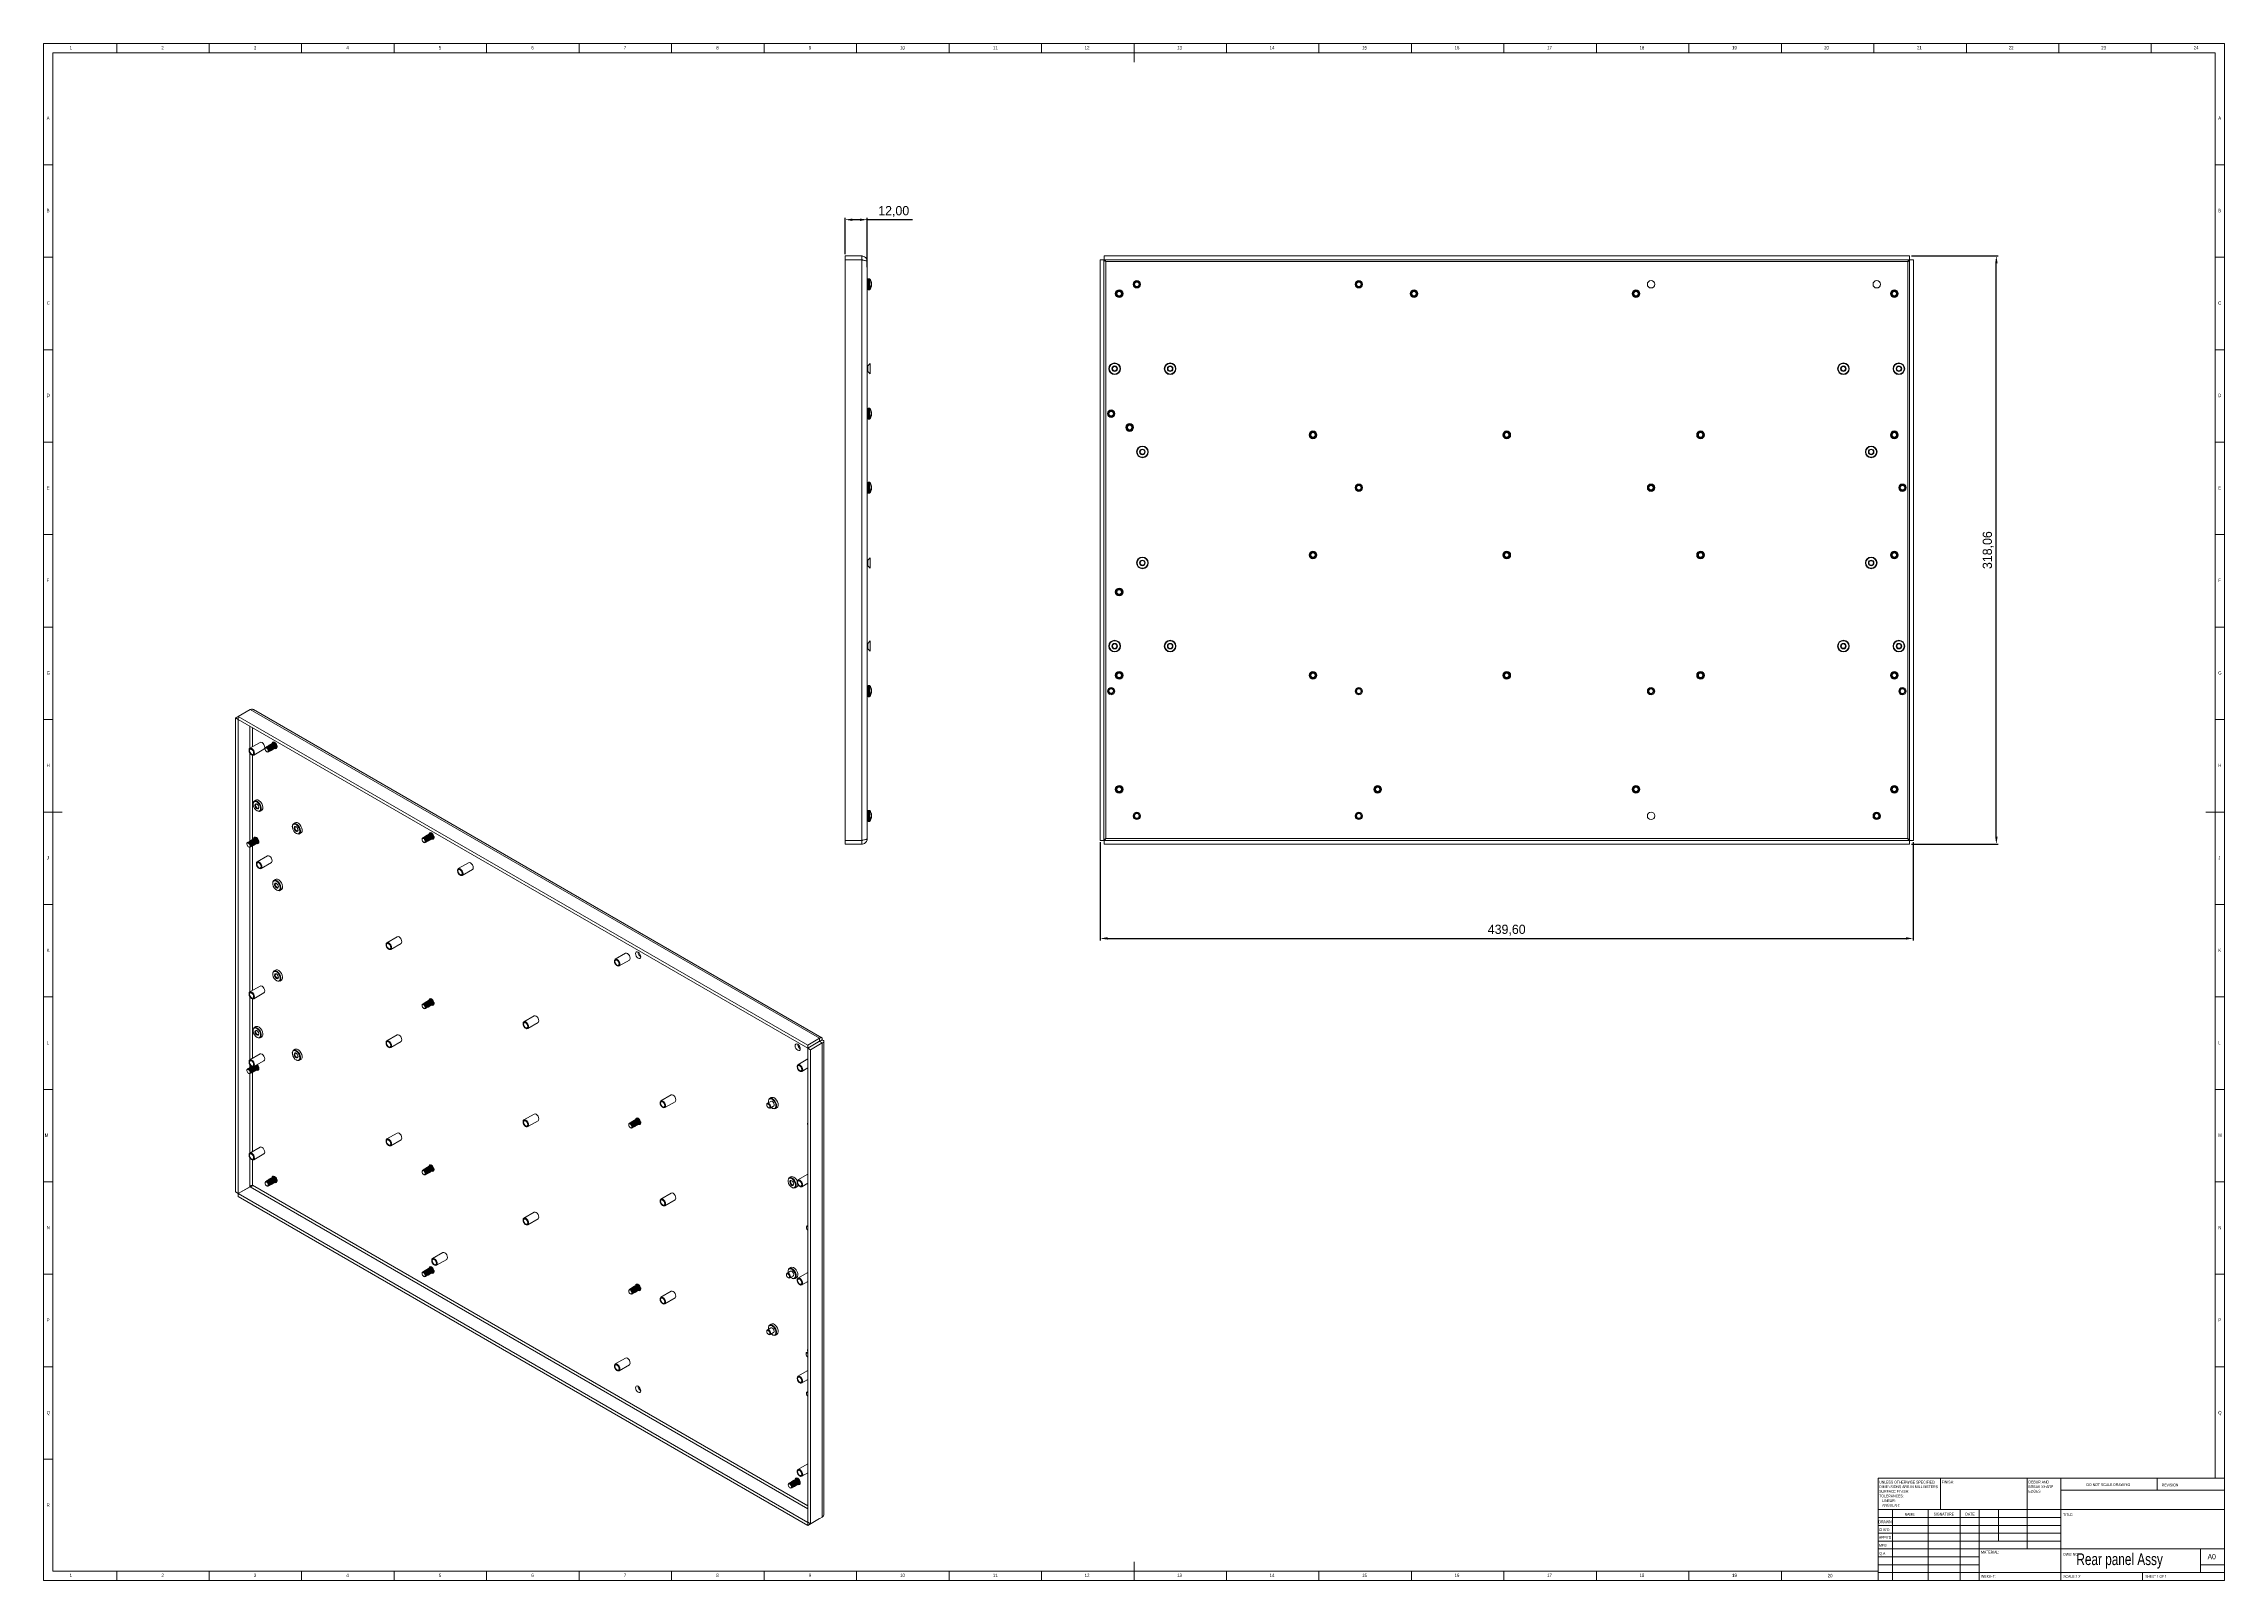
# Model space of a CAD drawing. Header units: millimetres. Extents: x 5 to 1184, y 5 to 836.
import ezdxf

# ---------------------------------------------------------------- set-up
doc = ezdxf.new("R2010")
doc.units = ezdxf.units.MM
doc.header["$PDSIZE"] = -1
doc.styles.add('SLDTEXTSTYLE0', font='TXT', dxfattribs={"width": 0.75})
doc.styles.add('SLDTEXTSTYLE1', font='TXT', dxfattribs={"width": 0.6875})
doc.dimstyles.new('ISO-25', dxfattribs={"dimtxt": 2.5, "dimasz": 2.5, "dimexe": 1.25, "dimexo": 0.625, "dimtad": 1, "dimtxsty": 'Standard', "dimcen": 2.5, "dimadec": 0, "dimazin": 0, "dimtfac": 1, "dimtmove": 0, "dimatfit": 3, "dimfxl": 1, "dimarcsym": 0})

# ---------------------------------------------------------------- blocks, each defined once
blk = doc.blocks.new('SW_NOTE_0')
at = {"color": 0, "linetype": 'Continuous', "lineweight": 0, "char_height": 1.5, "attachment_point": 1, "style": 'SLDTEXTSTYLE0'}
for s, insert in [('DEBUR AND ', (0, 1.9)), ('BREAK SHARP ', (0, -0.6)), ('EDGES', (0, -3.1))]:
    blk.add_mtext(s, dxfattribs=dict(at, insert=insert))
blk = doc.blocks.new('SW_NOTE_1')
at = {"color": 0, "linetype": 'Continuous', "lineweight": 0, "char_height": 1.5, "attachment_point": 1, "style": 'SLDTEXTSTYLE0'}
for s, insert in [('UNLESS OTHERWISE SPECIFIED:', (0, 1.9)), ('TOLERANCES:', (0, -5.6)), ('DIMENSIONS ARE IN MILLIMETERS', (0, -0.6)), ('SURFACE FINISH:', (0, -3.1)), ('   ANGULAR:', (0, -10.6)), ('   LINEAR:', (0, -8.1))]:
    blk.add_mtext(s, dxfattribs=dict(at, insert=insert))
blk = doc.blocks.new('*D3')
at = {"color": 0, "lineweight": -2}
for p, q in [((576.2, 404.2), (576.2, 351.1)), ((1015.8, 404.2), (1015.8, 351.1)), ((580.2, 352.1), (1011.8, 352.1))]:
    blk.add_line(p, q, dxfattribs=at)
at = {"color": 0}
for points in [[(580.2, 352.8), (580.2, 351.5), (576.2, 352.1)], [(1011.8, 352.8), (1011.8, 351.5), (1015.8, 352.1)]]:
    blk.add_solid(points, dxfattribs=at)
at = {"layer": 'Defpoints', "color": 0}
for p in [(576.2, 405.2), (1015.8, 405.2), (1015.8, 352.1)]:
    blk.add_point(p, dxfattribs=at)
at = {"color": 0, "insert": (796, 356.6), "char_height": 5, "attachment_point": 5}
blk.add_mtext('439,60', dxfattribs=at)
blk = doc.blocks.new('*D4')
at = {"color": 0, "lineweight": -2}
for p, q in [((1014.8, 721.2), (1061.7, 721.2)), ((1060.7, 407.1), (1060.7, 717.2)), ((1014.8, 403.1), (1061.7, 403.1))]:
    blk.add_line(p, q, dxfattribs=at)
at = {"color": 0}
for points in [[(1060.1, 717.2), (1061.4, 717.2), (1060.7, 721.2)], [(1060.1, 407.1), (1061.4, 407.1), (1060.7, 403.1)]]:
    blk.add_solid(points, dxfattribs=at)
at = {"layer": 'Defpoints', "color": 0}
for p in [(1013.8, 721.2), (1060.7, 721.2), (1013.8, 403.1)]:
    blk.add_point(p, dxfattribs=at)
at = {"color": 0, "insert": (1056.3, 562.1), "char_height": 5, "attachment_point": 5, "rotation": 90}
blk.add_mtext('318,06', dxfattribs=at)
blk = doc.blocks.new('*D5')
at = {"color": 0, "lineweight": -2}
for p, q in [((438.3, 722.2), (438.3, 741.8)), ((442.3, 740.8), (446.3, 740.8)), ((450.3, 715.1), (450.3, 741.8)), ((450.3, 740.8), (474.8, 740.8))]:
    blk.add_line(p, q, dxfattribs=at)
at = {"color": 0}
for points in [[(442.3, 741.4), (442.3, 740.1), (438.3, 740.8)], [(446.3, 741.4), (446.3, 740.1), (450.3, 740.8)]]:
    blk.add_solid(points, dxfattribs=at)
at = {"layer": 'Defpoints', "color": 0}
for p in [(450.3, 740.8), (438.3, 721.2), (450.3, 714.1)]:
    blk.add_point(p, dxfattribs=at)
at = {"color": 0, "insert": (464.6, 745.2), "char_height": 5, "attachment_point": 5}
blk.add_mtext('12,00', dxfattribs=at)

msp = doc.modelspace()

# ---------------------------------------------------------------- linework, layer by layer
at = {"color": 7, "linetype": 'Continuous', "lineweight": 0}
for p, q in [((5, 836), (5, 5)), ((1184, 836), (5, 836)), ((10, 831), (10, 10)), ((1179, 831), (10, 831)), ((44.5, 831), (44.5, 836)), ((94.5, 836), (94.5, 831)), ((144.5, 831), (144.5, 836)), ((194.5, 836), (194.5, 831)), ((244.5, 831), (244.5, 836)), ((294.5, 836), (294.5, 831)), ((344.5, 831), (344.5, 836)), ((394.5, 836), (394.5, 831)), ((444.5, 831), (444.5, 836)), ((494.5, 836), (494.5, 831)), ((544.5, 831), (544.5, 836)), ((594.5, 836), (594.5, 826)), ((644.5, 831), (644.5, 836)), ((694.5, 836), (694.5, 831)), ((744.5, 831), (744.5, 836)), ((794.5, 836), (794.5, 831)), ((844.5, 831), (844.5, 836)), ((894.5, 836), (894.5, 831)), ((944.5, 831), (944.5, 836)), ((994.5, 836), (994.5, 831)), ((1044.5, 831), (1044.5, 836)), ((1094.5, 836), (1094.5, 831)), ((1144.5, 831), (1144.5, 836)), ((1179, 60.25), (1179, 831)), ((1184, 5), (1184, 836)), ((10, 770.5), (5, 770.5)), ((1184, 770.5), (1179, 770.5)), ((5, 720.5), (10, 720.5)), ((1179, 720.5), (1184, 720.5)), ((10, 670.5), (5, 670.5)), ((1184, 670.5), (1179, 670.5)), ((5, 620.5), (10, 620.5)), ((1179, 620.5), (1184, 620.5)), ((10, 570.5), (5, 570.5)), ((1184, 570.5), (1179, 570.5)), ((5, 520.5), (10, 520.5)), ((1179, 520.5), (1184, 520.5)), ((10, 470.5), (5, 470.5)), ((1184, 470.5), (1179, 470.5)), ((5, 420.5), (15, 420.5)), ((1184, 420.5), (1174, 420.5)), ((10, 370.5), (5, 370.5)), ((1184, 370.5), (1179, 370.5)), ((5, 320.5), (10, 320.5)), ((1179, 320.5), (1184, 320.5)), ((10, 270.5), (5, 270.5)), ((1184, 270.5), (1179, 270.5)), ((5, 220.5), (10, 220.5)), ((1179, 220.5), (1184, 220.5)), ((10, 170.5), (5, 170.5)), ((1184, 170.5), (1179, 170.5)), ((5, 120.5), (10, 120.5)), ((1179, 120.5), (1184, 120.5)), ((10, 70.5), (5, 70.5)), ((996.8, 60.25), (1184, 60.25)), ((996.8, 60.25), (996.8, 5)), ((1030.6, 43.25), (1030.6, 60.25)), ((1077.4, 60.25), (1077.4, 22)), ((1095.6, 60.25), (1095.6, 5)), ((1147.6, 53.875), (1147.6, 60.25)), ((1184, 53.875), (1095.6, 53.875)), ((1184, 43.25), (996.8, 43.25)), ((1095.6, 39), (996.8, 39)), ((1004.6, 43.25), (1004.6, 5)), ((1023.791, 43.25), (1023.791, 5)), ((1041.199, 43.25), (1041.199, 5)), ((1051.4, 5), (1051.4, 43.25)), ((1061.8, 26.25), (1061.8, 43.25)), ((1095.6, 34.75), (996.8, 34.75)), ((1095.6, 30.5), (996.8, 30.5)), ((1095.6, 26.25), (996.8, 26.25)), ((594.5, 5), (594.5, 15)), ((1051.4, 22), (996.8, 22)), ((1051.4, 17.75), (996.8, 17.75)), ((1051.4, 13.5), (996.8, 13.5)), ((1051.4, 22), (1184, 22)), ((1171, 9.25), (1171, 22)), ((1184, 13.5), (1171, 13.5)), ((5, 5), (1184, 5)), ((10, 10), (996.8, 10)), ((44.5, 5), (44.5, 10)), ((94.5, 10), (94.5, 5)), ((144.5, 5), (144.5, 10)), ((194.5, 10), (194.5, 5)), ((244.5, 5), (244.5, 10)), ((294.5, 10), (294.5, 5)), ((344.5, 5), (344.5, 10)), ((394.5, 10), (394.5, 5)), ((444.5, 5), (444.5, 10)), ((494.5, 10), (494.5, 5)), ((544.5, 5), (544.5, 10)), ((644.5, 5), (644.5, 10)), ((694.5, 10), (694.5, 5)), ((744.5, 5), (744.5, 10)), ((794.5, 10), (794.5, 5)), ((844.5, 5), (844.5, 10)), ((894.5, 10), (894.5, 5)), ((944.5, 5), (944.5, 10)), ((996.8, 9.25), (1184, 9.25)), ((1139.8, 5), (1139.8, 9.25))]:
    msp.add_line(p, q, dxfattribs=at)
at = {"color": 7, "linetype": 'Continuous', "lineweight": 15}
for p, q in [((438.281, 721.152), (438.281, 719.152)), ((447.281, 721.152), (438.281, 721.152)), ((447.281, 721.152), (447.281, 719.152)), ((578.313, 721.152), (1013.771, 721.152)), ((578.313, 721.152), (578.313, 719.152)), ((1013.771, 721.152), (1013.771, 719.152)), ((447.281, 719.152), (438.281, 719.152)), ((438.281, 719.081), (438.281, 405.162)), ((447.281, 719.081), (438.281, 719.081)), ((447.281, 719.081), (447.281, 405.162)), ((450.281, 718.152), (450.281, 406.092)), ((451.29, 708.852), (450.713, 708.852)), ((450.713, 703.898), (450.713, 708.128)), ((450.713, 708.128), (451.29, 708.128)), ((451.29, 708.128), (451.29, 703.898)), ((576.242, 719.081), (578.242, 719.081)), ((576.242, 405.162), (576.242, 719.081)), ((578.242, 405.162), (578.242, 719.081)), ((578.313, 719.152), (1013.771, 719.152)), ((579.242, 406.092), (579.242, 718.152)), ((579.242, 718.152), (1012.842, 718.152)), ((1012.842, 718.152), (1012.842, 406.092)), ((1015.842, 719.081), (1013.842, 719.081)), ((1013.842, 719.081), (1013.842, 405.162)), ((1015.842, 719.081), (1015.842, 405.162)), ((450.713, 702.852), (451.29, 702.852)), ((452.438, 706.94), (452.438, 707.148)), ((452.438, 706.655), (452.438, 706.94)), ((452.438, 704.917), (452.438, 705.238)), ((452.624, 705.149), (452.438, 705.166)), ((452.438, 704.663), (452.438, 704.917)), ((452.624, 706.555), (452.484, 706.542)), ((452.598, 705.54), (452.562, 705.538)), ((452.624, 705.798), (452.615, 705.798)), ((596.734, 707.183), (597.019, 706.99)), ((716.734, 707.183), (717.019, 706.99)), ((450.581, 661.702), (450.281, 661.702)), ((451.881, 663.002), (450.581, 661.702)), ((450.581, 658.702), (450.581, 661.702)), ((451.881, 663.002), (451.881, 657.402)), ((450.281, 658.702), (450.581, 658.702)), ((450.581, 658.702), (451.881, 657.402)), ((451.29, 638.892), (450.713, 638.892)), ((450.713, 633.938), (450.713, 638.168)), ((450.713, 638.168), (451.29, 638.168)), ((451.29, 638.168), (451.29, 633.938)), ((452.438, 636.98), (452.438, 637.188)), ((452.438, 636.695), (452.438, 636.98)), ((582.834, 637.223), (583.119, 637.03)), ((450.713, 632.892), (451.29, 632.892)), ((452.438, 634.957), (452.438, 635.278)), ((452.624, 635.189), (452.438, 635.206)), ((452.438, 634.703), (452.438, 634.957)), ((452.624, 636.595), (452.484, 636.582)), ((452.598, 635.58), (452.562, 635.578)), ((452.624, 635.838), (452.615, 635.838)), ((451.29, 598.852), (450.713, 598.852)), ((450.713, 593.898), (450.713, 598.128)), ((450.713, 598.128), (451.29, 598.128)), ((450.713, 592.852), (451.29, 592.852)), ((451.29, 598.128), (451.29, 593.898)), ((452.438, 596.94), (452.438, 597.148)), ((452.438, 596.655), (452.438, 596.94)), ((452.438, 594.917), (452.438, 595.238)), ((452.624, 595.149), (452.438, 595.166)), ((452.438, 594.663), (452.438, 594.917)), ((452.624, 596.555), (452.484, 596.542)), ((452.598, 595.54), (452.562, 595.538)), ((452.624, 595.798), (452.615, 595.798)), ((716.734, 597.183), (717.019, 596.99)), ((874.734, 597.183), (875.019, 596.99)), ((1010.634, 597.183), (1010.919, 596.99)), ((450.581, 556.702), (450.281, 556.702)), ((451.881, 558.002), (450.581, 556.702)), ((450.581, 553.702), (450.581, 556.702)), ((451.881, 558.002), (451.881, 552.402)), ((450.281, 553.702), (450.581, 553.702)), ((450.581, 553.702), (451.881, 552.402)), ((450.581, 511.702), (450.281, 511.702)), ((450.281, 508.702), (450.581, 508.702)), ((451.881, 513.002), (450.581, 511.702)), ((450.581, 508.702), (450.581, 511.702)), ((450.581, 508.702), (451.881, 507.402)), ((451.881, 513.002), (451.881, 507.402)), ((451.29, 488.932), (450.713, 488.932)), ((451.29, 488.852), (450.713, 488.852)), ((450.713, 483.898), (450.713, 488.128)), ((450.713, 488.128), (451.29, 488.128)), ((451.29, 488.128), (451.29, 483.898)), ((452.438, 486.94), (452.438, 487.148)), ((452.438, 486.655), (452.438, 486.94)), ((452.438, 484.917), (452.438, 485.238)), ((452.624, 485.149), (452.438, 485.166)), ((452.438, 484.663), (452.438, 484.917)), ((452.624, 486.555), (452.484, 486.542)), ((452.624, 485.229), (452.512, 485.239)), ((452.598, 485.54), (452.562, 485.538)), ((452.598, 486.756), (452.587, 486.755)), ((452.624, 486.635), (452.61, 486.634)), ((452.624, 485.798), (452.615, 485.798)), ((452.624, 485.878), (452.622, 485.878)), ((582.834, 487.263), (583.119, 487.07)), ((716.734, 487.183), (717.019, 486.99)), ((874.734, 487.183), (875.019, 486.99)), ((1010.634, 487.183), (1010.919, 486.99)), ((110.227, 472.21), (108.763, 471.364)), ((116.591, 475.884), (110.227, 472.21)), ((110.227, 472.21), (418.143, 294.454)), ((110.227, 472.21), (110.227, 470.577)), ((116.591, 475.884), (424.507, 298.128)), ((425.678, 298.466), (118.419, 475.843)), ((450.713, 482.852), (451.29, 482.852)), ((108.763, 471.364), (110.177, 470.548)), ((108.763, 215.037), (108.763, 471.364)), ((110.227, 470.577), (110.177, 470.548)), ((110.177, 214.221), (110.177, 470.548)), ((110.227, 470.577), (418.143, 292.821)), ((122.032, 458.139), (116.493, 454.941)), ((118.593, 451.304), (124.132, 454.501)), ((124.73, 454.745), (124.736, 454.567)), ((125.04, 455.459), (125.028, 455.452)), ((125.472, 455.709), (125.441, 455.69)), ((125.558, 453.144), (125.709, 453.05)), ((125.885, 455.947), (125.873, 455.94)), ((126.275, 454.935), (126.203, 455.017)), ((126.47, 452.954), (126.483, 452.961)), ((126.707, 455.184), (126.635, 455.266)), ((126.681, 454.189), (126.646, 454.293)), ((126.883, 453.192), (126.914, 453.21)), ((127.12, 455.423), (127.047, 455.505)), ((127.113, 454.438), (127.078, 454.542)), ((127.315, 453.442), (127.327, 453.449)), ((127.525, 454.676), (127.491, 454.78)), ((127.725, 455.866), (127.94, 455.6)), ((118.238, 424.961), (118.238, 424.756)), ((119.774, 426.913), (118.891, 426.403)), ((120.288, 421.205), (120.465, 421.103)), ((122.04, 420.947), (122.924, 421.457)), ((139.451, 412.714), (139.451, 412.51)), ((140.988, 414.667), (140.104, 414.157)), ((451.29, 421.392), (450.713, 421.392)), ((450.713, 416.438), (450.713, 420.668)), ((450.713, 420.668), (451.29, 420.668)), ((450.713, 415.392), (451.29, 415.392)), ((451.29, 420.668), (451.29, 416.438)), ((452.438, 419.48), (452.438, 419.688)), ((452.438, 419.195), (452.438, 419.48)), ((452.438, 417.457), (452.438, 417.778)), ((452.624, 417.689), (452.438, 417.706)), ((452.438, 417.203), (452.438, 417.457)), ((452.624, 419.095), (452.484, 419.082)), ((452.598, 418.08), (452.562, 418.078)), ((452.624, 418.338), (452.615, 418.338)), ((596.734, 419.723), (597.019, 419.53)), ((716.734, 419.723), (717.019, 419.53)), ((996.734, 419.723), (997.019, 419.53)), ((114.901, 403.294), (114.907, 403.116)), ((115.212, 404.008), (115.199, 404.001)), ((115.643, 404.258), (115.612, 404.239)), ((115.729, 401.693), (115.88, 401.599)), ((116.056, 404.496), (116.044, 404.489)), ((116.447, 403.484), (116.374, 403.566)), ((116.642, 401.503), (116.654, 401.51)), ((116.878, 403.733), (116.806, 403.815)), ((116.852, 402.738), (116.817, 402.842)), ((117.054, 401.741), (117.086, 401.759)), ((117.291, 403.971), (117.218, 404.053)), ((117.284, 402.987), (117.249, 403.091)), ((117.486, 401.99), (117.498, 401.997)), ((117.697, 403.225), (117.662, 403.329)), ((117.896, 404.414), (118.111, 404.148)), ((121.409, 404.199), (121.295, 404.19)), ((141.502, 408.959), (141.678, 408.857)), ((143.254, 408.701), (144.137, 409.211)), ((209.583, 405.76), (209.589, 405.583)), ((209.893, 406.475), (209.881, 406.468)), ((210.325, 406.724), (210.293, 406.706)), ((210.411, 404.159), (210.562, 404.065)), ((210.738, 406.962), (210.725, 406.955)), ((211.128, 405.951), (211.056, 406.033)), ((211.323, 403.97), (211.335, 403.977)), ((211.56, 406.2), (211.488, 406.282)), ((211.534, 405.204), (211.499, 405.308)), ((211.736, 404.208), (211.767, 404.226)), ((211.973, 406.438), (211.9, 406.52)), ((211.966, 405.454), (211.931, 405.558)), ((212.168, 404.457), (212.18, 404.464)), ((212.378, 405.692), (212.343, 405.796)), ((212.578, 406.881), (212.793, 406.615)), ((216.091, 406.666), (215.976, 406.657)), ((447.281, 405.162), (438.281, 405.162)), ((447.281, 405.092), (438.281, 405.092)), ((438.281, 403.092), (438.281, 405.092)), ((447.281, 403.092), (438.281, 403.092)), ((447.281, 403.092), (447.281, 405.092)), ((576.242, 405.162), (578.242, 405.162)), ((578.313, 403.092), (578.313, 405.092)), ((1013.771, 405.092), (578.313, 405.092)), ((1013.771, 403.092), (578.313, 403.092)), ((1012.842, 406.092), (579.242, 406.092)), ((1013.771, 403.092), (1013.771, 405.092)), ((1015.842, 405.162), (1013.842, 405.162)), ((126.027, 396.756), (120.488, 393.558)), ((122.588, 389.921), (128.127, 393.118)), ((234.745, 393.071), (229.206, 389.873)), ((231.305, 386.236), (236.844, 389.434)), ((128.845, 382.093), (128.845, 381.889)), ((130.381, 384.046), (129.497, 383.535)), ((130.895, 378.337), (131.072, 378.235)), ((132.647, 378.079), (133.531, 378.59)), ((196.115, 353.028), (190.576, 349.831)), ((192.676, 346.193), (198.215, 349.391)), ((319.597, 344.087), (314.058, 340.889)), ((128.845, 333.101), (128.845, 332.897)), ((130.381, 335.053), (129.497, 334.543)), ((316.158, 337.252), (321.697, 340.449)), ((122.032, 326.39), (116.493, 323.192)), ((118.593, 319.555), (124.132, 322.753)), ((130.895, 329.345), (131.072, 329.243)), ((132.647, 329.087), (133.531, 329.597)), ((209.583, 315.941), (209.589, 315.763)), ((209.893, 316.655), (209.881, 316.648)), ((210.325, 316.905), (210.293, 316.886)), ((210.411, 314.34), (210.562, 314.246)), ((210.738, 317.143), (210.725, 317.136)), ((211.128, 316.131), (211.056, 316.213)), ((211.323, 314.15), (211.335, 314.157)), ((211.56, 316.38), (211.488, 316.463)), ((211.534, 315.385), (211.499, 315.489)), ((211.736, 314.388), (211.767, 314.406)), ((211.973, 316.619), (211.9, 316.701)), ((211.966, 315.634), (211.931, 315.738)), ((212.168, 314.638), (212.18, 314.645)), ((212.378, 315.872), (212.343, 315.976)), ((212.578, 317.062), (212.793, 316.796)), ((216.091, 316.846), (215.976, 316.837)), ((270.199, 310.261), (264.66, 307.063)), ((266.76, 303.426), (272.299, 306.623)), ((118.238, 302.479), (118.238, 302.275)), ((119.774, 304.432), (118.891, 303.922)), ((120.288, 298.724), (120.465, 298.622)), ((122.04, 298.466), (122.924, 298.976)), ((196.115, 299.953), (190.576, 296.756)), ((192.676, 293.118), (198.215, 296.316)), ((424.507, 298.128), (418.143, 294.454)), ((424.507, 296.495), (418.143, 292.821)), ((424.557, 296.408), (418.193, 292.734)), ((425.971, 295.592), (419.607, 291.918)), ((424.507, 298.128), (424.507, 296.495)), ((424.557, 296.466), (425.971, 297.282)), ((424.557, 296.466), (424.674, 296.669)), ((425.971, 295.592), (424.557, 296.408)), ((425.971, 295.592), (425.971, 39.264)), ((426.85, 40.868), (426.85, 296.437)), ((122.032, 289.646), (116.493, 286.448)), ((118.593, 282.811), (124.132, 286.008)), ((139.451, 290.233), (139.451, 290.029)), ((140.988, 292.186), (140.104, 291.676)), ((141.502, 286.478), (141.678, 286.376)), ((143.254, 286.219), (144.137, 286.73)), ((418.193, 286.952), (412.841, 283.863)), ((418.143, 294.454), (418.143, 292.821)), ((418.193, 292.734), (418.193, 36.407)), ((419.607, 291.918), (418.193, 292.734)), ((419.607, 291.918), (419.607, 35.59)), ((114.901, 280.845), (114.907, 280.668)), ((115.212, 281.56), (115.199, 281.553)), ((115.643, 281.809), (115.612, 281.791)), ((115.729, 279.244), (115.88, 279.15)), ((116.056, 282.047), (116.044, 282.04)), ((116.447, 281.035), (116.374, 281.118)), ((116.642, 279.054), (116.654, 279.061)), ((116.878, 281.285), (116.806, 281.367)), ((116.852, 280.289), (116.817, 280.393)), ((117.054, 279.293), (117.086, 279.311)), ((117.291, 281.523), (117.218, 281.605)), ((117.284, 280.539), (117.249, 280.642)), ((117.486, 279.542), (117.498, 279.549)), ((117.697, 280.777), (117.662, 280.881)), ((117.896, 281.966), (118.111, 281.7)), ((414.941, 280.225), (418.193, 282.103)), ((344.283, 267.493), (338.744, 264.296)), ((340.843, 260.658), (346.382, 263.856)), ((395.99, 262.291), (395.99, 262.046)), ((398.139, 264.039), (396.3, 262.978)), ((396.838, 264.128), (396.838, 263.924)), ((396.838, 260.577), (397.05, 260.454)), ((398.375, 266.081), (397.491, 265.57)), ((397.8, 260.38), (399.639, 261.441)), ((398.888, 260.372), (399.065, 260.27)), ((400.64, 260.114), (401.524, 260.625)), ((270.199, 257.186), (264.66, 253.988)), ((266.76, 250.351), (272.299, 253.548)), ((321.306, 251.445), (321.312, 251.267)), ((321.616, 252.159), (321.604, 252.152)), ((322.048, 252.408), (322.016, 252.39)), ((322.134, 249.843), (322.284, 249.75)), ((322.46, 252.647), (322.448, 252.64)), ((322.851, 251.635), (322.779, 251.717)), ((323.046, 249.654), (323.058, 249.661)), ((323.283, 251.884), (323.21, 251.966)), ((323.257, 250.889), (323.222, 250.992)), ((323.459, 249.892), (323.49, 249.91)), ((323.695, 252.122), (323.623, 252.204)), ((323.689, 251.138), (323.654, 251.242)), ((323.891, 250.141), (323.903, 250.148)), ((324.101, 251.376), (324.066, 251.48)), ((324.301, 252.565), (324.516, 252.299)), ((418.051, 251.882), (418.051, 251.678)), ((122.032, 239.265), (116.493, 236.067)), ((196.115, 246.878), (190.576, 243.68)), ((192.676, 240.043), (198.215, 243.241)), ((118.593, 232.43), (124.132, 235.628)), ((209.583, 226.121), (209.589, 225.944)), ((209.893, 226.836), (209.881, 226.829)), ((210.325, 227.085), (210.293, 227.067)), ((210.411, 224.52), (210.562, 224.426)), ((210.738, 227.323), (210.725, 227.316)), ((211.128, 226.312), (211.056, 226.394)), ((211.323, 224.331), (211.335, 224.338)), ((211.56, 226.561), (211.488, 226.643)), ((211.534, 225.565), (211.499, 225.669)), ((211.736, 224.569), (211.767, 224.587)), ((211.973, 226.799), (211.9, 226.881)), ((211.966, 225.815), (211.931, 225.919)), ((212.168, 224.818), (212.18, 224.825)), ((212.378, 226.053), (212.343, 226.157)), ((212.578, 227.242), (212.793, 226.976)), ((216.091, 227.027), (215.976, 227.018)), ((418.193, 224.626), (412.827, 221.528)), ((108.763, 215.037), (110.177, 214.221)), ((116.541, 217.894), (110.177, 214.221)), ((116.591, 217.808), (110.227, 214.134)), ((110.227, 212.501), (110.227, 214.134)), ((418.143, 36.378), (110.227, 214.134)), ((418.143, 34.745), (110.227, 212.501)), ((124.73, 220.022), (124.736, 219.845)), ((125.04, 220.737), (125.028, 220.73)), ((125.472, 220.986), (125.441, 220.968)), ((125.558, 218.421), (125.709, 218.327)), ((125.885, 221.224), (125.873, 221.217)), ((126.275, 220.212), (126.203, 220.294)), ((126.47, 218.231), (126.483, 218.238)), ((126.707, 220.462), (126.635, 220.544)), ((126.681, 219.466), (126.646, 219.57)), ((126.883, 218.469), (126.914, 218.488)), ((127.12, 220.7), (127.047, 220.782)), ((127.113, 219.715), (127.078, 219.819)), ((127.315, 218.719), (127.327, 218.726)), ((127.525, 219.954), (127.491, 220.057)), ((127.725, 221.143), (127.94, 220.877)), ((344.283, 214.418), (338.744, 211.221)), ((407.445, 221.261), (407.445, 221.057)), ((408.981, 223.213), (408.097, 222.703)), ((409.597, 223.36), (408.981, 223.213)), ((409.495, 217.505), (409.672, 217.403)), ((411.247, 217.247), (412.131, 217.757)), ((414.927, 217.891), (418.193, 219.776)), ((270.199, 204.111), (264.66, 200.913)), ((266.76, 197.276), (272.299, 200.473)), ((340.843, 207.583), (346.382, 210.781)), ((417.402, 195.97), (417.408, 195.792)), ((417.712, 196.684), (417.7, 196.677)), ((418.144, 196.934), (418.112, 196.915)), ((418.193, 196.958), (418.144, 196.934)), ((220.815, 182.239), (215.276, 179.041)), ((217.375, 175.404), (222.914, 178.602)), ((209.583, 171.038), (209.589, 170.86)), ((209.893, 171.752), (209.881, 171.745)), ((210.325, 172.001), (210.293, 171.983)), ((210.411, 169.436), (210.562, 169.342)), ((210.738, 172.24), (210.725, 172.233)), ((211.128, 171.228), (211.056, 171.31)), ((211.323, 169.247), (211.335, 169.254)), ((211.56, 171.477), (211.488, 171.559)), ((211.534, 170.482), (211.499, 170.585)), ((211.736, 169.485), (211.767, 169.503)), ((211.973, 171.715), (211.9, 171.797)), ((211.966, 170.731), (211.931, 170.835)), ((212.168, 169.734), (212.18, 169.741)), ((212.378, 170.969), (212.343, 171.073)), ((212.578, 172.158), (212.793, 171.892)), ((216.091, 171.943), (215.976, 171.934)), ((406.596, 170.431), (406.596, 170.186)), ((408.745, 172.179), (406.907, 171.118)), ((407.445, 172.268), (407.445, 172.064)), ((407.445, 168.717), (407.657, 168.594)), ((408.981, 174.221), (408.097, 173.711)), ((408.407, 168.52), (410.245, 169.581)), ((409.597, 174.368), (408.981, 174.221)), ((409.495, 168.513), (409.672, 168.411)), ((411.247, 168.254), (412.131, 168.765)), ((418.193, 171.55), (412.827, 168.453)), ((414.927, 164.816), (418.193, 166.701)), ((321.306, 161.625), (321.312, 161.448)), ((321.616, 162.34), (321.604, 162.333)), ((322.048, 162.589), (322.016, 162.571)), ((322.134, 160.024), (322.284, 159.93)), ((322.46, 162.827), (322.448, 162.82)), ((322.851, 161.815), (322.779, 161.897)), ((323.046, 159.834), (323.058, 159.841)), ((323.283, 162.065), (323.21, 162.147)), ((323.257, 161.069), (323.222, 161.173)), ((323.459, 160.072), (323.49, 160.091)), ((323.695, 162.303), (323.623, 162.385)), ((323.689, 161.319), (323.654, 161.422)), ((323.891, 160.322), (323.903, 160.329)), ((324.101, 161.557), (324.066, 161.66)), ((324.301, 162.746), (324.516, 162.48)), ((327.814, 162.531), (327.699, 162.521)), ((344.283, 161.343), (338.744, 158.145)), ((340.843, 154.508), (346.382, 157.706)), ((398.139, 141.558), (396.3, 140.497)), ((396.838, 141.647), (396.838, 141.443)), ((398.375, 143.599), (397.491, 143.089)), ((395.99, 139.81), (395.99, 139.565)), ((396.838, 138.096), (397.05, 137.973)), ((397.8, 137.899), (399.639, 138.96)), ((398.888, 137.891), (399.065, 137.789)), ((400.64, 137.633), (401.524, 138.143)), ((319.597, 125.213), (314.058, 122.015)), ((316.158, 118.378), (321.697, 121.575)), ((418.193, 118.475), (412.827, 115.378)), ((417.203, 127.564), (417.203, 127.319)), ((418.193, 128.643), (417.514, 128.251)), ((418.051, 129.401), (418.051, 129.197)), ((418.051, 125.849), (418.193, 125.768)), ((414.927, 111.74), (418.193, 113.626)), ((417.402, 106.15), (417.408, 105.973)), ((417.712, 106.865), (417.7, 106.858)), ((418.144, 107.114), (418.112, 107.096)), ((418.193, 107.139), (418.144, 107.114)), ((418.193, 68.078), (412.841, 64.989)), ((414.941, 61.352), (418.193, 63.229)), ((407.573, 56.74), (407.579, 56.563)), ((407.883, 57.455), (407.871, 57.448)), ((408.315, 57.704), (408.283, 57.686)), ((408.401, 55.139), (408.551, 55.045)), ((408.727, 57.942), (408.715, 57.935)), ((409.118, 56.931), (409.046, 57.013)), ((409.313, 54.95), (409.325, 54.957)), ((409.55, 57.18), (409.477, 57.262)), ((409.524, 56.184), (409.489, 56.288)), ((409.726, 55.188), (409.757, 55.206)), ((409.962, 57.418), (409.89, 57.5)), ((409.956, 56.434), (409.921, 56.538)), ((410.158, 55.437), (410.17, 55.444)), ((410.368, 56.672), (410.333, 56.776)), ((410.568, 57.861), (410.783, 57.595)), ((424.507, 38.419), (418.143, 34.745)), ((418.193, 36.407), (418.143, 36.378)), ((418.143, 34.745), (418.143, 36.378)), ((419.607, 35.59), (418.193, 36.407)), ((425.971, 39.264), (419.607, 35.59)), ((424.507, 38.419), (424.507, 38.419))]:
    msp.add_line(p, q, dxfattribs=at)
at = {"color": 110, "linetype": 'Continuous', "lineweight": 15}
for p, q in [((450.713, 708.128), (450.713, 708.852)), ((451.29, 708.852), (451.29, 708.128)), ((451.617, 708.703), (451.617, 703.995)), ((450.713, 702.852), (450.713, 703.898)), ((451.29, 703.898), (451.29, 702.852)), ((451.617, 703.995), (451.617, 703.001)), ((450.713, 638.168), (450.713, 638.892)), ((451.29, 638.892), (451.29, 638.168)), ((451.617, 638.743), (451.617, 634.035)), ((450.713, 632.892), (450.713, 633.938)), ((451.29, 633.938), (451.29, 632.892)), ((451.617, 634.035), (451.617, 633.041)), ((450.713, 598.128), (450.713, 598.852)), ((450.713, 592.852), (450.713, 593.898)), ((451.29, 598.852), (451.29, 598.128)), ((451.29, 593.898), (451.29, 592.852)), ((451.617, 598.703), (451.617, 593.995)), ((451.617, 593.995), (451.617, 593.001)), ((450.713, 488.852), (450.713, 488.932)), ((450.713, 488.128), (450.713, 488.852)), ((450.713, 482.852), (450.713, 483.898)), ((451.29, 488.932), (451.29, 488.852)), ((451.29, 488.852), (451.29, 488.128)), ((451.29, 483.898), (451.29, 482.852)), ((451.617, 488.783), (451.617, 488.703)), ((451.617, 488.703), (451.617, 483.995)), ((451.617, 483.995), (451.617, 483.001)), ((116.541, 466.932), (116.541, 454.969)), ((117.955, 455.785), (117.955, 466.115)), ((116.541, 452.334), (116.541, 404.765)), ((117.955, 405.64), (117.955, 451.237)), ((450.713, 420.668), (450.713, 421.392)), ((450.713, 415.392), (450.713, 416.438)), ((451.29, 421.392), (451.29, 420.668)), ((451.29, 416.438), (451.29, 415.392)), ((451.617, 421.243), (451.617, 416.535)), ((451.617, 416.535), (451.617, 415.541)), ((116.541, 401.459), (116.541, 323.22)), ((117.955, 324.037), (117.955, 402.267)), ((116.541, 320.585), (116.541, 286.476)), ((117.955, 287.292), (117.955, 319.488)), ((424.507, 296.495), (424.557, 296.466)), ((424.557, 296.466), (424.557, 296.408)), ((116.541, 283.841), (116.541, 282.317)), ((116.541, 279.011), (116.541, 236.095)), ((117.955, 236.912), (117.955, 279.818)), ((116.541, 233.46), (116.541, 217.894)), ((117.955, 218.653), (117.955, 232.363)), ((116.591, 217.808), (418.193, 43.697)), ((418.193, 45.33), (117.955, 218.653))]:
    msp.add_line(p, q, dxfattribs=at)
at = {"color": 7, "linetype": 'Continuous', "lineweight": 15, "flags": 128}
for points in [[(450.713, 703.898), (450.629, 703.903), (450.548, 703.919), (450.473, 703.945), (450.408, 703.98), (450.354, 704.023), (450.314, 704.071), (450.29, 704.124), (450.281, 704.179)], [(597.486, 705.486), (597.381, 705.175), (597.149, 704.839), (596.832, 704.576), (596.442, 704.406), (596.025, 704.352), (595.624, 704.411), (595.244, 704.582), (594.92, 704.857), (594.689, 705.204), (594.565, 705.59), (594.55, 706.01), (594.654, 706.422), (594.862, 706.779), (595.155, 707.062), (595.528, 707.261), (595.943, 707.348), (596.35, 707.32), (596.737, 707.181), (597.082, 706.932), (597.341, 706.601), (597.495, 706.225), (597.541, 705.812), (597.47, 705.393), (597.47, 705.393)], [(717.486, 705.486), (717.381, 705.175), (717.149, 704.839), (716.832, 704.576), (716.442, 704.406), (716.025, 704.352), (715.624, 704.411), (715.244, 704.582), (714.92, 704.857), (714.689, 705.204), (714.565, 705.59), (714.55, 706.01), (714.654, 706.422), (714.862, 706.779), (715.155, 707.062), (715.528, 707.261), (715.943, 707.348), (716.35, 707.32), (716.737, 707.181), (717.082, 706.932), (717.341, 706.601), (717.495, 706.225), (717.541, 705.812), (717.47, 705.393), (717.47, 705.393)], [(583.586, 635.526), (583.481, 635.215), (583.249, 634.879), (582.932, 634.616), (582.542, 634.446), (582.125, 634.392), (581.724, 634.451), (581.344, 634.622), (581.02, 634.897), (580.789, 635.244), (580.665, 635.63), (580.65, 636.05), (580.754, 636.462), (580.962, 636.819), (581.255, 637.102), (581.628, 637.301), (582.043, 637.388), (582.45, 637.36), (582.837, 637.221), (583.182, 636.972), (583.441, 636.641), (583.595, 636.265), (583.641, 635.852), (583.57, 635.433), (583.57, 635.433)], [(450.713, 633.938), (450.629, 633.943), (450.548, 633.959), (450.473, 633.985), (450.408, 634.02), (450.354, 634.063), (450.314, 634.111), (450.29, 634.164), (450.281, 634.219)], [(450.713, 593.898), (450.629, 593.903), (450.548, 593.919), (450.473, 593.945), (450.408, 593.98), (450.354, 594.023), (450.314, 594.071), (450.29, 594.124), (450.281, 594.179)], [(717.486, 595.486), (717.381, 595.175), (717.149, 594.839), (716.832, 594.576), (716.442, 594.406), (716.025, 594.352), (715.624, 594.411), (715.244, 594.582), (714.92, 594.857), (714.689, 595.204), (714.565, 595.59), (714.55, 596.01), (714.654, 596.422), (714.862, 596.779), (715.155, 597.062), (715.528, 597.261), (715.943, 597.348), (716.35, 597.32), (716.737, 597.181), (717.082, 596.932), (717.341, 596.601), (717.495, 596.225), (717.541, 595.812), (717.47, 595.393), (717.47, 595.393)], [(875.486, 595.486), (875.381, 595.175), (875.149, 594.839), (874.832, 594.576), (874.442, 594.406), (874.025, 594.352), (873.624, 594.411), (873.244, 594.582), (872.92, 594.857), (872.689, 595.204), (872.565, 595.59), (872.55, 596.01), (872.654, 596.422), (872.862, 596.779), (873.155, 597.062), (873.528, 597.261), (873.943, 597.348), (874.35, 597.32), (874.737, 597.181), (875.082, 596.932), (875.341, 596.601), (875.495, 596.225), (875.541, 595.812), (875.47, 595.393), (875.47, 595.393)], [(1011.386, 595.486), (1011.281, 595.175), (1011.049, 594.839), (1010.732, 594.576), (1010.342, 594.406), (1009.925, 594.352), (1009.524, 594.411), (1009.144, 594.582), (1008.82, 594.857), (1008.589, 595.204), (1008.465, 595.59), (1008.45, 596.01), (1008.554, 596.422), (1008.762, 596.779), (1009.055, 597.062), (1009.428, 597.261), (1009.843, 597.348), (1010.25, 597.32), (1010.637, 597.181), (1010.982, 596.932), (1011.241, 596.601), (1011.395, 596.225), (1011.441, 595.812), (1011.37, 595.393), (1011.37, 595.393)], [(450.713, 483.898), (450.629, 483.903), (450.548, 483.919), (450.473, 483.945), (450.408, 483.98), (450.354, 484.023), (450.314, 484.071), (450.29, 484.124), (450.281, 484.179)], [(583.586, 485.566), (583.481, 485.255), (583.249, 484.919), (582.932, 484.656), (582.542, 484.486), (582.125, 484.432), (581.724, 484.491), (581.344, 484.662), (581.02, 484.937), (580.789, 485.284), (580.665, 485.67), (580.65, 486.09), (580.754, 486.502), (580.962, 486.859), (581.255, 487.142), (581.628, 487.341), (582.043, 487.428), (582.45, 487.4), (582.837, 487.261), (583.182, 487.012), (583.441, 486.681), (583.595, 486.305), (583.641, 485.892), (583.57, 485.473), (583.57, 485.473)], [(717.486, 485.486), (717.381, 485.175), (717.149, 484.839), (716.832, 484.576), (716.442, 484.406), (716.025, 484.352), (715.624, 484.411), (715.244, 484.582), (714.92, 484.857), (714.689, 485.204), (714.565, 485.59), (714.55, 486.01), (714.654, 486.422), (714.862, 486.779), (715.155, 487.062), (715.528, 487.261), (715.943, 487.348), (716.35, 487.32), (716.737, 487.181), (717.082, 486.932), (717.341, 486.601), (717.495, 486.225), (717.541, 485.812), (717.47, 485.393), (717.47, 485.393)], [(875.486, 485.486), (875.381, 485.175), (875.149, 484.839), (874.832, 484.576), (874.442, 484.406), (874.025, 484.352), (873.624, 484.411), (873.244, 484.582), (872.92, 484.857), (872.689, 485.204), (872.565, 485.59), (872.55, 486.01), (872.654, 486.422), (872.862, 486.779), (873.155, 487.062), (873.528, 487.261), (873.943, 487.348), (874.35, 487.32), (874.737, 487.181), (875.082, 486.932), (875.341, 486.601), (875.495, 486.225), (875.541, 485.812), (875.47, 485.393), (875.47, 485.393)], [(1011.386, 485.486), (1011.281, 485.175), (1011.049, 484.839), (1010.732, 484.576), (1010.342, 484.406), (1009.925, 484.352), (1009.524, 484.411), (1009.144, 484.582), (1008.82, 484.857), (1008.589, 485.204), (1008.465, 485.59), (1008.45, 486.01), (1008.554, 486.422), (1008.762, 486.779), (1009.055, 487.062), (1009.428, 487.261), (1009.843, 487.348), (1010.25, 487.32), (1010.637, 487.181), (1010.982, 486.932), (1011.241, 486.601), (1011.395, 486.225), (1011.441, 485.812), (1011.37, 485.393), (1011.37, 485.393)], [(116.058, 453.934), (116.058, 453.98), (116.171, 454.571), (116.493, 454.941), (116.974, 455.035), (117.543, 454.837), (118.111, 454.379), (118.593, 453.729), (118.915, 452.987), (119.028, 452.265), (118.915, 451.674), (118.593, 451.304), (118.111, 451.21), (117.543, 451.408)], [(117.425, 454.361), (117.858, 454.012), (118.225, 453.516), (118.47, 452.951), (118.556, 452.401), (118.47, 451.951), (118.225, 451.669), (117.858, 451.597), (117.425, 451.748), (116.992, 452.097), (116.625, 452.592), (116.38, 453.158), (116.294, 453.708), (116.38, 454.158), (116.625, 454.44), (116.992, 454.511), (117.425, 454.361)], [(124.132, 454.501), (124.132, 454.501), (124.454, 454.872), (124.567, 455.463), (124.454, 456.184), (124.132, 456.926), (123.65, 457.576), (123.082, 458.035), (122.514, 458.232), (122.032, 458.139)], [(126.414, 454.713), (126.067, 455.139), (125.672, 455.422), (125.289, 455.52), (124.975, 455.417), (124.78, 455.129), (124.73, 454.745)], [(125.034, 453.684), (125.325, 453.326), (125.657, 453.089), (125.979, 453.007), (126.242, 453.093), (126.406, 453.334), (126.446, 453.694), (126.356, 454.118), (126.15, 454.541), (125.859, 454.898), (125.527, 455.136), (125.205, 455.218), (124.942, 455.132), (124.778, 454.89), (124.738, 454.53), (124.828, 454.107), (125.034, 453.684)], [(126.483, 452.961), (126.535, 452.996), (126.731, 453.284), (126.778, 453.713), (126.671, 454.217), (126.426, 454.72), (126.079, 455.146), (125.684, 455.429), (125.301, 455.527), (125.04, 455.459)], [(126.654, 453.126), (126.936, 453.227), (127.131, 453.515), (127.179, 453.944), (127.072, 454.448), (126.826, 454.951), (126.479, 455.377), (126.084, 455.66), (125.701, 455.758), (125.388, 455.655), (125.269, 455.526)], [(126.914, 453.21), (126.967, 453.246), (127.163, 453.533), (127.21, 453.962), (127.103, 454.466), (126.858, 454.97), (126.511, 455.395), (126.116, 455.679), (125.733, 455.776), (125.472, 455.709)], [(127.086, 453.375), (127.368, 453.477), (127.563, 453.764), (127.611, 454.193), (127.504, 454.697), (127.258, 455.201), (126.911, 455.626), (126.516, 455.91), (126.133, 456.007), (125.82, 455.905), (125.701, 455.775)], [(125.709, 453.05), (125.827, 452.984), (126.21, 452.886), (126.523, 452.989), (126.718, 453.277), (126.766, 453.706), (126.659, 454.21), (126.414, 454.713)], [(127.327, 453.449), (127.38, 453.484), (127.575, 453.771), (127.623, 454.2), (127.516, 454.704), (127.27, 455.208), (126.923, 455.633), (126.528, 455.917), (126.145, 456.014), (125.885, 455.947)], [(127.499, 453.613), (127.78, 453.715), (127.975, 454.003), (128.023, 454.431), (127.916, 454.936), (127.671, 455.439), (127.324, 455.865), (126.929, 456.148), (126.545, 456.245), (126.232, 456.143), (126.113, 456.013)], [(128.49, 457.845), (128.528, 457.941), (128.835, 458.294), (129.293, 458.383), (129.835, 458.195)], [(129.835, 458.195), (130.376, 457.758), (130.835, 457.139), (131.141, 456.432), (131.249, 455.745), (131.141, 455.182), (130.835, 454.83), (130.376, 454.74), (129.998, 454.845)], [(119.905, 426.488), (119.201, 426.522), (118.65, 426.213), (118.318, 425.598), (118.238, 424.961)], [(119.772, 426.162), (119.09, 426.186), (118.57, 425.857), (118.282, 425.219), (118.265, 424.359), (118.521, 423.393), (119.016, 422.451), (119.683, 421.66), (120.431, 421.128), (121.161, 420.926), (121.772, 421.082), (122.183, 421.573), (122.339, 422.335), (122.217, 423.264), (121.835, 424.235), (121.244, 425.116), (120.524, 425.789), (119.772, 426.162)], [(120.556, 422.233), (120.143, 422.444), (119.752, 422.826), (119.442, 423.323), (119.262, 423.857), (119.238, 424.348), (119.374, 424.721), (119.649, 424.919), (120.022, 424.912), (120.435, 424.701), (120.826, 424.319), (121.135, 423.823), (121.315, 423.288), (121.339, 422.797), (121.203, 422.424), (120.928, 422.226), (120.556, 422.233)], [(120.389, 424.734), (120.261, 424.781), (119.956, 424.787), (119.73, 424.624), (119.619, 424.319), (119.639, 423.916), (119.786, 423.478), (120.04, 423.071), (120.36, 422.758), (120.699, 422.585), (121.004, 422.58), (121.23, 422.742), (121.341, 423.048), (121.345, 423.079)], [(122.924, 421.457), (123.164, 421.646), (123.497, 422.261), (123.57, 423.109), (123.375, 424.086), (122.936, 425.074), (122.305, 425.956), (121.56, 426.624), (120.789, 426.998), (120.085, 427.032), (119.774, 426.913)], [(120.465, 421.103), (121.026, 420.862), (121.73, 420.827), (122.281, 421.136), (122.613, 421.751), (122.686, 422.598), (122.491, 423.575), (122.052, 424.564), (121.422, 425.446), (120.676, 426.114), (119.905, 426.488)], [(141.118, 414.242), (140.414, 414.276), (139.864, 413.967), (139.531, 413.352), (139.451, 412.714)], [(140.986, 413.916), (140.304, 413.94), (139.783, 413.611), (139.495, 412.973), (139.478, 412.113), (139.734, 411.146), (140.229, 410.204), (140.896, 409.414), (141.645, 408.882), (142.374, 408.68), (142.986, 408.835), (143.397, 409.327), (143.552, 410.089), (143.43, 411.018), (143.048, 411.989), (142.457, 412.87), (141.737, 413.543), (140.986, 413.916)], [(141.769, 409.987), (141.356, 410.198), (140.965, 410.58), (140.656, 411.077), (140.475, 411.611), (140.451, 412.102), (140.587, 412.475), (140.862, 412.673), (141.235, 412.666), (141.648, 412.455), (142.039, 412.073), (142.348, 411.577), (142.528, 411.042), (142.552, 410.551), (142.417, 410.178), (142.141, 409.98), (141.769, 409.987)], [(144.137, 409.211), (144.378, 409.4), (144.71, 410.015), (144.783, 410.862), (144.588, 411.839), (144.149, 412.828), (143.519, 413.71), (142.773, 414.378), (142.002, 414.752), (141.298, 414.786), (140.988, 414.667)], [(141.678, 408.857), (142.239, 408.616), (142.943, 408.581), (143.494, 408.89), (143.826, 409.505), (143.899, 410.352), (143.704, 411.329), (143.265, 412.318), (142.635, 413.2), (141.889, 413.868), (141.118, 414.242)], [(450.713, 416.438), (450.629, 416.443), (450.548, 416.459), (450.473, 416.485), (450.408, 416.52), (450.354, 416.563), (450.314, 416.611), (450.29, 416.664), (450.281, 416.719)], [(597.486, 418.026), (597.381, 417.715), (597.149, 417.379), (596.832, 417.116), (596.442, 416.946), (596.025, 416.892), (595.624, 416.951), (595.244, 417.122), (594.92, 417.397), (594.689, 417.744), (594.565, 418.13), (594.55, 418.55), (594.654, 418.962), (594.862, 419.319), (595.155, 419.602), (595.528, 419.801), (595.943, 419.888), (596.35, 419.86), (596.737, 419.721), (597.082, 419.472), (597.341, 419.141), (597.495, 418.765), (597.541, 418.352), (597.47, 417.933), (597.47, 417.933)], [(717.486, 418.026), (717.381, 417.715), (717.149, 417.379), (716.832, 417.116), (716.442, 416.946), (716.025, 416.892), (715.624, 416.951), (715.244, 417.122), (714.92, 417.397), (714.689, 417.744), (714.565, 418.13), (714.55, 418.55), (714.654, 418.962), (714.862, 419.319), (715.155, 419.602), (715.528, 419.801), (715.943, 419.888), (716.35, 419.86), (716.737, 419.721), (717.082, 419.472), (717.341, 419.141), (717.495, 418.765), (717.541, 418.352), (717.47, 417.933), (717.47, 417.933)], [(997.486, 418.026), (997.381, 417.715), (997.149, 417.379), (996.832, 417.116), (996.442, 416.946), (996.025, 416.892), (995.624, 416.951), (995.244, 417.122), (994.92, 417.397), (994.689, 417.744), (994.565, 418.13), (994.55, 418.55), (994.654, 418.962), (994.862, 419.319), (995.155, 419.602), (995.528, 419.801), (995.943, 419.888), (996.35, 419.86), (996.737, 419.721), (997.082, 419.472), (997.341, 419.141), (997.495, 418.765), (997.541, 418.352), (997.47, 417.933), (997.47, 417.933)], [(116.585, 403.262), (116.238, 403.688), (115.843, 403.971), (115.46, 404.069), (115.147, 403.966), (114.951, 403.678), (114.901, 403.294)], [(115.205, 402.233), (115.496, 401.875), (115.828, 401.637), (116.15, 401.555), (116.413, 401.642), (116.577, 401.883), (116.617, 402.243), (116.527, 402.667), (116.321, 403.09), (116.03, 403.447), (115.698, 403.685), (115.376, 403.767), (115.113, 403.681), (114.949, 403.439), (114.909, 403.079), (114.999, 402.656), (115.205, 402.233)], [(116.654, 401.51), (116.707, 401.545), (116.902, 401.833), (116.95, 402.261), (116.843, 402.766), (116.597, 403.269), (116.25, 403.695), (115.855, 403.978), (115.472, 404.076), (115.212, 404.008)], [(116.826, 401.675), (117.107, 401.776), (117.302, 402.064), (117.35, 402.492), (117.243, 402.997), (116.997, 403.5), (116.651, 403.926), (116.256, 404.209), (115.872, 404.307), (115.559, 404.204), (115.44, 404.075)], [(117.086, 401.759), (117.138, 401.794), (117.334, 402.082), (117.382, 402.511), (117.274, 403.015), (117.029, 403.519), (116.682, 403.944), (116.287, 404.227), (115.904, 404.325), (115.643, 404.258)], [(117.258, 401.924), (117.539, 402.026), (117.734, 402.313), (117.782, 402.742), (117.675, 403.246), (117.429, 403.75), (117.083, 404.175), (116.687, 404.459), (116.304, 404.556), (115.991, 404.453), (115.872, 404.324)], [(115.88, 401.599), (115.998, 401.533), (116.381, 401.435), (116.694, 401.538), (116.89, 401.826), (116.937, 402.254), (116.83, 402.759), (116.585, 403.262)], [(117.498, 401.997), (117.551, 402.033), (117.746, 402.32), (117.794, 402.749), (117.687, 403.253), (117.441, 403.757), (117.095, 404.182), (116.7, 404.466), (116.316, 404.563), (116.056, 404.496)], [(117.67, 402.162), (117.951, 402.264), (118.147, 402.551), (118.194, 402.98), (118.087, 403.484), (117.842, 403.988), (117.495, 404.413), (117.1, 404.697), (116.717, 404.794), (116.404, 404.692), (116.284, 404.562)], [(118.593, 405.991), (118.699, 406.49), (119.006, 406.842), (119.465, 406.932), (120.006, 406.744)], [(120.006, 406.744), (120.547, 406.307), (121.006, 405.688), (121.312, 404.981), (121.42, 404.294), (121.312, 403.731), (121.006, 403.378), (120.547, 403.289), (120.114, 403.42)], [(141.602, 412.488), (141.474, 412.535), (141.169, 412.54), (140.943, 412.378), (140.832, 412.072), (140.852, 411.67), (141, 411.232), (141.253, 410.825), (141.573, 410.512), (141.912, 410.339), (142.217, 410.333), (142.443, 410.496), (142.554, 410.802), (142.558, 410.833)], [(211.266, 405.729), (210.92, 406.155), (210.525, 406.438), (210.141, 406.535), (209.828, 406.433), (209.633, 406.145), (209.583, 405.76)], [(209.887, 404.699), (210.178, 404.342), (210.51, 404.104), (210.832, 404.022), (211.095, 404.108), (211.259, 404.35), (211.299, 404.71), (211.209, 405.134), (211.003, 405.556), (210.712, 405.914), (210.38, 406.152), (210.058, 406.234), (209.795, 406.147), (209.631, 405.906), (209.591, 405.546), (209.681, 405.122), (209.887, 404.699)], [(211.335, 403.977), (211.388, 404.012), (211.583, 404.299), (211.631, 404.728), (211.524, 405.232), (211.279, 405.736), (210.932, 406.162), (210.537, 406.445), (210.154, 406.542), (209.893, 406.475)], [(211.507, 404.141), (211.788, 404.243), (211.984, 404.531), (212.032, 404.959), (211.924, 405.464), (211.679, 405.967), (211.332, 406.393), (210.937, 406.676), (210.554, 406.774), (210.241, 406.671), (210.122, 406.541)], [(211.767, 404.226), (211.82, 404.261), (212.015, 404.549), (212.063, 404.977), (211.956, 405.482), (211.711, 405.985), (211.364, 406.411), (210.969, 406.694), (210.585, 406.792), (210.325, 406.724)], [(211.939, 404.391), (212.22, 404.492), (212.416, 404.78), (212.463, 405.209), (212.356, 405.713), (212.111, 406.216), (211.764, 406.642), (211.369, 406.925), (210.986, 407.023), (210.673, 406.92), (210.554, 406.791)], [(210.562, 404.065), (210.68, 404), (211.063, 403.902), (211.376, 404.005), (211.571, 404.292), (211.619, 404.721), (211.512, 405.225), (211.266, 405.729)], [(212.18, 404.464), (212.233, 404.499), (212.428, 404.787), (212.476, 405.216), (212.369, 405.72), (212.123, 406.223), (211.776, 406.649), (211.381, 406.932), (210.998, 407.03), (210.738, 406.962)], [(212.352, 404.629), (212.633, 404.73), (212.828, 405.018), (212.876, 405.447), (212.769, 405.951), (212.523, 406.454), (212.177, 406.88), (211.782, 407.163), (211.398, 407.261), (211.085, 407.158), (210.966, 407.029)], [(213.274, 408.458), (213.381, 408.956), (213.687, 409.309), (214.146, 409.398), (214.687, 409.21)], [(214.687, 409.21), (215.229, 408.773), (215.687, 408.155), (215.994, 407.448), (216.102, 406.761), (215.994, 406.198), (215.687, 405.845), (215.229, 405.756), (214.796, 405.886)], [(120.053, 392.551), (120.053, 392.597), (120.166, 393.188), (120.488, 393.558), (120.97, 393.652), (121.538, 393.454), (122.106, 392.996), (122.588, 392.346), (122.91, 391.604), (123.023, 390.882), (122.91, 390.291), (122.588, 389.921), (122.106, 389.827), (121.538, 390.025), (121.538, 390.025)], [(121.42, 392.978), (121.853, 392.628), (122.22, 392.133), (122.465, 391.568), (122.551, 391.018), (122.465, 390.568), (122.22, 390.286), (121.853, 390.214), (121.42, 390.365), (120.987, 390.714), (120.62, 391.209), (120.375, 391.775), (120.289, 392.324), (120.375, 392.775), (120.62, 393.057), (120.987, 393.128), (121.42, 392.978)], [(128.127, 393.118), (128.127, 393.118), (128.449, 393.489), (128.562, 394.08), (128.449, 394.801), (128.127, 395.543), (127.645, 396.193), (127.077, 396.652), (126.509, 396.849), (126.027, 396.756)], [(228.771, 388.866), (228.771, 388.912), (228.884, 389.503), (229.206, 389.873), (229.687, 389.967), (230.256, 389.769), (230.824, 389.311), (231.306, 388.661), (231.627, 387.919), (231.74, 387.198), (231.627, 386.607), (231.306, 386.236), (230.824, 386.143), (230.256, 386.34)], [(230.138, 389.293), (230.571, 388.944), (230.938, 388.449), (231.183, 387.883), (231.269, 387.334), (231.183, 386.883), (230.938, 386.601), (230.571, 386.53), (230.138, 386.68), (229.705, 387.03), (229.338, 387.525), (229.092, 388.09), (229.006, 388.64), (229.092, 389.09), (229.338, 389.372), (229.705, 389.444), (230.138, 389.293)], [(236.844, 389.434), (236.845, 389.434), (237.166, 389.804), (237.279, 390.395), (237.166, 391.117), (236.845, 391.859), (236.363, 392.509), (235.795, 392.967), (235.226, 393.165), (234.745, 393.071)], [(132.031, 382.576), (131.285, 383.245), (130.514, 383.62), (129.81, 383.655), (129.258, 383.348), (128.926, 382.733), (128.845, 382.093)], [(131.778, 382.333), (131.05, 382.977), (130.3, 383.315), (129.632, 383.3), (129.134, 382.934), (128.873, 382.268), (128.886, 381.39), (129.171, 380.42), (129.688, 379.489), (130.368, 378.721), (131.119, 378.222), (131.841, 378.058), (132.434, 378.252), (132.82, 378.777), (132.946, 379.562), (132.794, 380.502), (132.387, 381.469), (131.778, 382.333)], [(130.439, 379.863), (130.107, 380.341), (129.896, 380.873), (129.836, 381.381), (129.938, 381.785), (130.185, 382.025), (130.541, 382.064), (130.951, 381.896), (131.352, 381.547), (131.683, 381.07), (131.895, 380.537), (131.954, 380.03), (131.853, 379.625), (131.605, 379.385), (131.25, 379.346), (130.84, 379.514), (130.439, 379.863)], [(130.996, 381.867), (130.796, 381.93), (130.505, 381.898), (130.302, 381.701), (130.218, 381.369), (130.267, 380.953), (130.441, 380.517), (130.712, 380.125), (131.041, 379.839), (131.377, 379.702), (131.668, 379.734), (131.871, 379.931), (131.951, 380.212)], [(133.531, 378.59), (133.77, 378.777), (134.102, 379.391), (134.176, 380.238), (133.983, 381.215), (133.544, 382.204), (132.915, 383.086), (132.169, 383.755), (131.398, 384.13), (130.694, 384.166), (130.381, 384.046)], [(131.072, 378.235), (131.63, 377.995), (132.334, 377.959), (132.886, 378.267), (133.219, 378.881), (133.293, 379.728), (133.099, 380.704), (132.66, 381.693), (132.031, 382.576)], [(190.142, 348.823), (190.141, 348.869), (190.254, 349.46), (190.576, 349.831), (191.058, 349.924), (191.626, 349.727), (192.195, 349.268), (192.676, 348.618), (192.998, 347.876), (193.111, 347.155), (192.998, 346.564), (192.676, 346.193), (192.195, 346.1), (191.626, 346.297), (191.626, 346.297)], [(191.508, 349.25), (191.941, 348.901), (192.308, 348.406), (192.554, 347.841), (192.64, 347.291), (192.554, 346.841), (192.308, 346.558), (191.941, 346.487), (191.508, 346.638), (191.076, 346.987), (190.708, 347.482), (190.463, 348.047), (190.377, 348.597), (190.463, 349.047), (190.708, 349.33), (191.076, 349.401), (191.508, 349.25)], [(198.215, 349.391), (198.215, 349.391), (198.537, 349.761), (198.65, 350.352), (198.537, 351.074), (198.215, 351.816), (197.734, 352.466), (197.165, 352.924), (196.597, 353.122), (196.115, 353.028)], [(321.697, 340.449), (321.697, 340.449), (322.019, 340.82), (322.132, 341.411), (322.019, 342.132), (321.697, 342.874), (321.216, 343.524), (320.647, 343.983), (320.079, 344.18), (319.597, 344.087)], [(326.41, 344.714), (326.952, 344.277), (327.41, 343.658), (327.717, 342.952), (327.825, 342.264), (327.717, 341.702), (327.41, 341.349), (326.952, 341.26), (326.41, 341.448), (325.869, 341.885), (325.41, 342.503), (325.104, 343.21), (324.996, 343.897), (325.104, 344.46), (325.41, 344.813), (325.869, 344.902), (326.41, 344.714)], [(132.031, 333.583), (131.285, 334.252), (130.514, 334.627), (129.81, 334.663), (129.258, 334.355), (128.926, 333.741), (128.845, 333.101)], [(131.778, 333.341), (131.05, 333.985), (130.3, 334.322), (129.632, 334.307), (129.134, 333.942), (128.873, 333.275), (128.886, 332.398), (129.171, 331.428), (129.688, 330.496), (130.368, 329.729), (131.119, 329.23), (131.841, 329.066), (132.434, 329.259), (132.82, 329.784), (132.946, 330.57), (132.794, 331.509), (132.387, 332.477), (131.778, 333.341)], [(130.439, 330.871), (130.107, 331.348), (129.896, 331.881), (129.836, 332.388), (129.938, 332.793), (130.185, 333.033), (130.541, 333.072), (130.951, 332.904), (131.352, 332.555), (131.683, 332.078), (131.895, 331.545), (131.954, 331.037), (131.853, 330.633), (131.605, 330.393), (131.25, 330.354), (130.84, 330.522), (130.439, 330.871)], [(130.996, 332.874), (130.796, 332.937), (130.505, 332.905), (130.302, 332.708), (130.218, 332.377), (130.267, 331.961), (130.441, 331.524), (130.712, 331.133), (131.041, 330.847), (131.377, 330.709), (131.668, 330.741), (131.871, 330.938), (131.951, 331.219)], [(133.531, 329.597), (133.77, 329.785), (134.102, 330.399), (134.176, 331.245), (133.983, 332.222), (133.544, 333.211), (132.915, 334.093), (132.169, 334.762), (131.398, 335.137), (130.694, 335.173), (130.381, 335.053)], [(131.072, 329.243), (131.63, 329.003), (132.334, 328.967), (132.886, 329.275), (133.219, 329.889), (133.293, 330.735), (133.099, 331.712), (132.66, 332.701), (132.031, 333.583)], [(313.624, 339.881), (313.623, 339.928), (313.736, 340.518), (314.058, 340.889), (314.54, 340.983), (315.108, 340.785), (315.677, 340.326), (316.158, 339.677), (316.48, 338.934), (316.593, 338.213), (316.48, 337.622), (316.158, 337.252), (315.677, 337.158), (315.108, 337.356)], [(314.991, 340.309), (315.423, 339.959), (315.791, 339.464), (316.036, 338.899), (316.122, 338.349), (316.036, 337.899), (315.791, 337.617), (315.423, 337.545), (314.991, 337.696), (314.558, 338.045), (314.191, 338.54), (313.945, 339.106), (313.859, 339.655), (313.945, 340.106), (314.191, 340.388), (314.558, 340.459), (314.991, 340.309)], [(116.058, 322.185), (116.058, 322.231), (116.171, 322.822), (116.493, 323.192), (116.974, 323.286), (117.543, 323.088), (118.111, 322.63), (118.593, 321.98), (118.915, 321.238), (119.028, 320.516), (118.915, 319.925), (118.593, 319.555), (118.111, 319.461), (117.543, 319.659), (117.543, 319.659)], [(117.425, 322.612), (117.858, 322.263), (118.225, 321.768), (118.47, 321.202), (118.556, 320.652), (118.47, 320.202), (118.225, 319.92), (117.858, 319.849), (117.425, 319.999), (116.992, 320.349), (116.625, 320.844), (116.38, 321.409), (116.294, 321.959), (116.38, 322.409), (116.625, 322.691), (116.992, 322.763), (117.425, 322.612)], [(124.132, 322.753), (124.132, 322.753), (124.454, 323.123), (124.567, 323.714), (124.454, 324.435), (124.132, 325.178), (123.65, 325.827), (123.082, 326.286), (122.514, 326.483), (122.032, 326.39)], [(213.343, 319.041), (213.381, 319.137), (213.687, 319.49), (214.146, 319.579), (214.687, 319.391)], [(214.687, 319.391), (215.229, 318.954), (215.687, 318.335), (215.994, 317.628), (216.102, 316.941), (215.994, 316.378), (215.687, 316.026), (215.229, 315.936), (214.851, 316.041)], [(211.266, 315.909), (210.92, 316.335), (210.525, 316.618), (210.141, 316.716), (209.828, 316.613), (209.633, 316.325), (209.583, 315.941)], [(209.887, 314.88), (210.178, 314.522), (210.51, 314.285), (210.832, 314.203), (211.095, 314.289), (211.259, 314.531), (211.299, 314.89), (211.209, 315.314), (211.003, 315.737), (210.712, 316.094), (210.38, 316.332), (210.058, 316.414), (209.795, 316.328), (209.631, 316.086), (209.591, 315.726), (209.681, 315.303), (209.887, 314.88)], [(211.335, 314.157), (211.388, 314.192), (211.583, 314.48), (211.631, 314.909), (211.524, 315.413), (211.279, 315.916), (210.932, 316.342), (210.537, 316.625), (210.154, 316.723), (209.893, 316.655)], [(211.507, 314.322), (211.788, 314.423), (211.984, 314.711), (212.032, 315.14), (211.924, 315.644), (211.679, 316.147), (211.332, 316.573), (210.937, 316.856), (210.554, 316.954), (210.241, 316.851), (210.122, 316.722)], [(211.767, 314.406), (211.82, 314.442), (212.015, 314.729), (212.063, 315.158), (211.956, 315.662), (211.711, 316.166), (211.364, 316.591), (210.969, 316.875), (210.585, 316.972), (210.325, 316.905)], [(211.939, 314.571), (212.22, 314.673), (212.416, 314.96), (212.463, 315.389), (212.356, 315.893), (212.111, 316.397), (211.764, 316.822), (211.369, 317.106), (210.986, 317.203), (210.673, 317.101), (210.554, 316.971)], [(210.562, 314.246), (210.68, 314.18), (211.063, 314.082), (211.376, 314.185), (211.571, 314.473), (211.619, 314.902), (211.512, 315.406), (211.266, 315.909)], [(212.18, 314.645), (212.233, 314.68), (212.428, 314.967), (212.476, 315.396), (212.369, 315.9), (212.123, 316.404), (211.776, 316.83), (211.381, 317.113), (210.998, 317.21), (210.738, 317.143)], [(212.352, 314.809), (212.633, 314.911), (212.828, 315.199), (212.876, 315.627), (212.769, 316.132), (212.523, 316.635), (212.177, 317.061), (211.782, 317.344), (211.398, 317.442), (211.085, 317.339), (210.966, 317.209)], [(264.226, 306.056), (264.225, 306.102), (264.338, 306.693), (264.66, 307.063), (265.142, 307.157), (265.71, 306.959), (266.278, 306.501), (266.76, 305.851), (267.082, 305.109), (267.195, 304.387), (267.082, 303.796), (266.76, 303.426), (266.278, 303.332), (265.71, 303.53), (265.71, 303.53)], [(265.592, 306.483), (266.025, 306.134), (266.392, 305.638), (266.637, 305.073), (266.723, 304.523), (266.637, 304.073), (266.392, 303.791), (266.025, 303.72), (265.592, 303.87), (265.159, 304.219), (264.792, 304.715), (264.547, 305.28), (264.461, 305.83), (264.547, 306.28), (264.792, 306.562), (265.159, 306.633), (265.592, 306.483)], [(272.299, 306.623), (272.299, 306.623), (272.621, 306.994), (272.734, 307.585), (272.621, 308.306), (272.299, 309.048), (271.817, 309.698), (271.249, 310.157), (270.681, 310.354), (270.199, 310.261)], [(119.905, 304.007), (119.201, 304.041), (118.65, 303.732), (118.318, 303.117), (118.238, 302.479)], [(119.772, 303.681), (119.09, 303.705), (118.57, 303.376), (118.282, 302.738), (118.265, 301.878), (118.521, 300.911), (119.016, 299.969), (119.683, 299.179), (120.431, 298.647), (121.161, 298.445), (121.772, 298.6), (122.183, 299.092), (122.339, 299.854), (122.217, 300.783), (121.835, 301.754), (121.244, 302.635), (120.524, 303.308), (119.772, 303.681)], [(120.556, 299.752), (120.143, 299.963), (119.752, 300.345), (119.442, 300.842), (119.262, 301.376), (119.238, 301.867), (119.374, 302.24), (119.649, 302.438), (120.022, 302.431), (120.435, 302.22), (120.826, 301.838), (121.135, 301.342), (121.315, 300.807), (121.339, 300.316), (121.203, 299.943), (120.928, 299.745), (120.556, 299.752)], [(120.389, 302.253), (120.261, 302.3), (119.956, 302.305), (119.73, 302.143), (119.619, 301.837), (119.639, 301.435), (119.786, 300.997), (120.04, 300.59), (120.36, 300.277), (120.699, 300.104), (121.004, 300.098), (121.23, 300.261), (121.341, 300.567), (121.345, 300.598)], [(122.924, 298.976), (123.164, 299.165), (123.497, 299.78), (123.57, 300.627), (123.375, 301.604), (122.936, 302.593), (122.305, 303.475), (121.56, 304.143), (120.789, 304.517), (120.085, 304.551), (119.774, 304.432)], [(120.465, 298.622), (121.026, 298.381), (121.73, 298.346), (122.281, 298.655), (122.613, 299.27), (122.686, 300.117), (122.491, 301.094), (122.052, 302.083), (121.422, 302.965), (120.676, 303.633), (119.905, 304.007)], [(190.142, 295.748), (190.141, 295.794), (190.254, 296.385), (190.576, 296.756), (191.058, 296.849), (191.626, 296.652), (192.195, 296.193), (192.676, 295.543), (192.998, 294.801), (193.111, 294.08), (192.998, 293.489), (192.676, 293.118), (192.195, 293.025), (191.626, 293.222), (191.626, 293.222)], [(191.508, 296.175), (191.941, 295.826), (192.308, 295.331), (192.554, 294.765), (192.64, 294.216), (192.554, 293.765), (192.308, 293.483), (191.941, 293.412), (191.508, 293.562), (191.076, 293.912), (190.708, 294.407), (190.463, 294.972), (190.377, 295.522), (190.463, 295.972), (190.708, 296.255), (191.076, 296.326), (191.508, 296.175)], [(198.215, 296.316), (198.215, 296.316), (198.537, 296.686), (198.65, 297.277), (198.537, 297.999), (198.215, 298.741), (197.734, 299.391), (197.165, 299.849), (196.597, 300.047), (196.115, 299.953)], [(412.677, 294.913), (413.219, 294.476), (413.677, 293.857), (413.984, 293.151), (414.092, 292.464), (413.984, 291.901), (413.677, 291.548), (413.219, 291.459), (412.677, 291.647), (412.136, 292.084), (411.677, 292.702), (411.371, 293.409), (411.263, 294.096), (411.371, 294.659), (411.677, 295.012), (412.136, 295.101), (412.677, 294.913)], [(116.058, 285.44), (116.058, 285.487), (116.171, 286.077), (116.493, 286.448), (116.974, 286.542), (117.543, 286.344), (118.111, 285.885), (118.593, 285.236), (118.915, 284.494), (119.028, 283.772), (118.915, 283.181), (118.593, 282.811), (118.111, 282.717), (117.543, 282.915), (117.543, 282.915)], [(117.425, 285.868), (117.858, 285.518), (118.225, 285.023), (118.47, 284.458), (118.556, 283.908), (118.47, 283.458), (118.225, 283.176), (117.858, 283.104), (117.425, 283.255), (116.992, 283.604), (116.625, 284.099), (116.38, 284.665), (116.294, 285.214), (116.38, 285.665), (116.625, 285.947), (116.992, 286.018), (117.425, 285.868)], [(120.455, 283.886), (120.547, 283.793), (121.006, 283.174), (121.312, 282.467), (121.42, 281.78), (121.312, 281.217), (121.006, 280.865), (120.547, 280.775), (120.042, 280.943)], [(124.132, 286.008), (124.132, 286.008), (124.454, 286.379), (124.567, 286.97), (124.454, 287.691), (124.132, 288.433), (123.65, 289.083), (123.082, 289.542), (122.514, 289.739), (122.032, 289.646)], [(141.118, 291.76), (140.414, 291.795), (139.864, 291.486), (139.531, 290.871), (139.451, 290.233)], [(140.986, 291.435), (140.304, 291.459), (139.783, 291.129), (139.495, 290.492), (139.478, 289.632), (139.734, 288.665), (140.229, 287.723), (140.896, 286.933), (141.645, 286.401), (142.374, 286.199), (142.986, 286.354), (143.397, 286.846), (143.552, 287.608), (143.43, 288.537), (143.048, 289.508), (142.457, 290.389), (141.737, 291.062), (140.986, 291.435)], [(141.769, 287.506), (141.356, 287.717), (140.965, 288.099), (140.656, 288.595), (140.475, 289.13), (140.451, 289.621), (140.587, 289.994), (140.862, 290.192), (141.235, 290.185), (141.648, 289.974), (142.039, 289.592), (142.348, 289.095), (142.528, 288.561), (142.552, 288.07), (142.417, 287.697), (142.141, 287.499), (141.769, 287.506)], [(141.602, 290.007), (141.474, 290.054), (141.169, 290.059), (140.943, 289.897), (140.832, 289.591), (140.852, 289.189), (141, 288.751), (141.253, 288.344), (141.573, 288.031), (141.912, 287.858), (142.217, 287.852), (142.443, 288.015), (142.554, 288.32), (142.558, 288.352)], [(144.137, 286.73), (144.378, 286.919), (144.71, 287.534), (144.783, 288.381), (144.588, 289.358), (144.149, 290.347), (143.519, 291.229), (142.773, 291.897), (142.002, 292.271), (141.298, 292.305), (140.988, 292.186)], [(141.678, 286.376), (142.239, 286.135), (142.943, 286.1), (143.494, 286.409), (143.826, 287.024), (143.899, 287.871), (143.704, 288.848), (143.265, 289.837), (142.635, 290.719), (141.889, 291.387), (141.118, 291.76)], [(412.407, 282.855), (412.406, 282.901), (412.519, 283.492), (412.841, 283.863), (413.323, 283.956), (413.891, 283.759), (414.459, 283.3), (414.941, 282.651), (415.263, 281.908), (415.376, 281.187), (415.263, 280.596), (414.941, 280.226), (414.459, 280.132), (413.891, 280.329)], [(413.773, 283.283), (414.206, 282.933), (414.573, 282.438), (414.819, 281.873), (414.905, 281.323), (414.819, 280.873), (414.573, 280.59), (414.206, 280.519), (413.773, 280.67), (413.34, 281.019), (412.973, 281.514), (412.728, 282.08), (412.642, 282.629), (412.728, 283.08), (412.973, 283.362), (413.34, 283.433), (413.773, 283.283)], [(116.585, 280.814), (116.238, 281.239), (115.843, 281.523), (115.46, 281.62), (115.147, 281.517), (114.951, 281.23), (114.901, 280.845)], [(115.205, 279.784), (115.496, 279.427), (115.828, 279.189), (116.15, 279.107), (116.413, 279.193), (116.577, 279.435), (116.617, 279.795), (116.527, 280.218), (116.321, 280.641), (116.03, 280.999), (115.698, 281.237), (115.376, 281.319), (115.113, 281.232), (114.949, 280.991), (114.909, 280.631), (114.999, 280.207), (115.205, 279.784)], [(116.654, 279.061), (116.707, 279.097), (116.902, 279.384), (116.95, 279.813), (116.843, 280.317), (116.597, 280.821), (116.25, 281.246), (115.855, 281.53), (115.472, 281.627), (115.212, 281.56)], [(116.826, 279.226), (117.107, 279.328), (117.302, 279.615), (117.35, 280.044), (117.243, 280.548), (116.997, 281.052), (116.651, 281.477), (116.256, 281.761), (115.872, 281.858), (115.559, 281.756), (115.44, 281.626)], [(117.086, 279.311), (117.138, 279.346), (117.334, 279.634), (117.382, 280.062), (117.274, 280.567), (117.029, 281.07), (116.682, 281.496), (116.287, 281.779), (115.904, 281.877), (115.643, 281.809)], [(117.258, 279.475), (117.539, 279.577), (117.734, 279.865), (117.782, 280.293), (117.675, 280.798), (117.429, 281.301), (117.083, 281.727), (116.687, 282.01), (116.304, 282.108), (115.991, 282.005), (115.872, 281.876)], [(115.88, 279.15), (115.998, 279.085), (116.381, 278.987), (116.694, 279.09), (116.89, 279.377), (116.937, 279.806), (116.83, 280.31), (116.585, 280.814)], [(117.498, 279.549), (117.551, 279.584), (117.746, 279.872), (117.794, 280.3), (117.687, 280.805), (117.441, 281.308), (117.095, 281.734), (116.7, 282.017), (116.316, 282.115), (116.056, 282.047)], [(117.67, 279.714), (117.951, 279.815), (118.147, 280.103), (118.194, 280.532), (118.087, 281.036), (117.842, 281.539), (117.495, 281.965), (117.1, 282.248), (116.717, 282.346), (116.404, 282.243), (116.284, 282.114)], [(338.309, 263.288), (338.309, 263.334), (338.422, 263.925), (338.743, 264.296), (339.225, 264.389), (339.793, 264.192), (340.362, 263.733), (340.843, 263.083), (341.165, 262.341), (341.278, 261.62), (341.165, 261.029), (340.843, 260.658), (340.362, 260.565), (339.793, 260.762), (339.793, 260.762)], [(339.676, 263.715), (340.109, 263.366), (340.476, 262.871), (340.721, 262.305), (340.807, 261.756), (340.721, 261.306), (340.476, 261.023), (340.109, 260.952), (339.676, 261.102), (339.243, 261.452), (338.876, 261.947), (338.63, 262.512), (338.544, 263.062), (338.63, 263.512), (338.876, 263.795), (339.243, 263.866), (339.676, 263.715)], [(346.382, 263.856), (346.382, 263.856), (346.704, 264.226), (346.817, 264.817), (346.704, 265.539), (346.382, 266.281), (345.901, 266.931), (345.332, 267.389), (344.764, 267.587), (344.283, 267.493)], [(395.99, 262.291), (396.063, 262.696), (396.286, 262.97), (396.626, 263.046), (397.031, 262.915)], [(396.822, 262.545), (396.499, 262.65), (396.227, 262.589), (396.048, 262.37), (395.99, 262.028), (396.06, 261.614), (396.249, 261.191), (396.528, 260.823), (396.854, 260.568), (397.177, 260.462), (397.449, 260.524), (397.628, 260.742), (397.687, 261.085), (397.616, 261.499), (397.427, 261.922), (397.148, 262.29), (396.822, 262.545)], [(399.065, 260.27), (399.276, 260.16), (400.022, 259.967), (400.652, 260.121), (401.091, 260.603), (401.286, 261.355), (401.213, 262.287), (400.881, 263.285), (400.33, 264.23), (399.626, 265.008), (398.855, 265.524), (398.109, 265.717), (397.479, 265.564), (397.04, 265.082), (396.845, 264.329), (396.838, 264.128)], [(398.373, 260.747), (399.124, 260.252), (399.844, 260.093), (400.435, 260.292), (400.817, 260.822), (400.939, 261.611), (400.784, 262.552), (400.372, 263.518), (399.761, 264.38), (399.031, 265.02), (398.283, 265.352), (397.616, 265.332), (397.121, 264.961), (396.865, 264.291), (396.882, 263.411), (396.898, 263.323)], [(397.031, 262.915), (397.438, 262.595), (397.786, 262.136), (398.022, 261.607), (398.111, 261.09), (398.038, 260.661), (397.814, 260.388), (397.474, 260.311), (397.07, 260.443), (397.05, 260.454)], [(399.156, 263.771), (399.528, 263.348), (399.803, 262.832), (399.939, 262.303), (399.915, 261.839), (399.735, 261.513), (399.639, 261.441)], [(401.524, 260.625), (401.536, 260.631), (401.975, 261.113), (402.17, 261.865), (402.097, 262.797), (401.765, 263.795), (401.214, 264.74), (400.51, 265.518)], [(264.226, 252.98), (264.225, 253.027), (264.338, 253.618), (264.66, 253.988), (265.142, 254.082), (265.71, 253.884), (266.278, 253.426), (266.76, 252.776), (267.082, 252.034), (267.195, 251.312), (267.082, 250.721), (266.76, 250.351), (266.278, 250.257), (265.71, 250.455), (265.71, 250.455)], [(265.592, 253.408), (266.025, 253.058), (266.392, 252.563), (266.637, 251.998), (266.723, 251.448), (266.637, 250.998), (266.392, 250.716), (266.025, 250.644), (265.592, 250.795), (265.159, 251.144), (264.792, 251.639), (264.547, 252.205), (264.461, 252.754), (264.547, 253.205), (264.792, 253.487), (265.159, 253.558), (265.592, 253.408)], [(272.299, 253.548), (272.299, 253.548), (272.621, 253.919), (272.734, 254.51), (272.621, 255.231), (272.299, 255.973), (271.817, 256.623), (271.249, 257.082), (270.681, 257.279), (270.199, 257.186)], [(322.989, 251.413), (322.643, 251.839), (322.248, 252.122), (321.864, 252.22), (321.551, 252.117), (321.356, 251.829), (321.306, 251.445)], [(321.61, 250.384), (321.901, 250.026), (322.233, 249.788), (322.555, 249.706), (322.818, 249.793), (322.982, 250.034), (323.022, 250.394), (322.932, 250.818), (322.726, 251.241), (322.434, 251.598), (322.103, 251.836), (321.781, 251.918), (321.518, 251.832), (321.354, 251.59), (321.314, 251.23), (321.404, 250.806), (321.61, 250.384)], [(323.058, 249.661), (323.111, 249.696), (323.306, 249.984), (323.354, 250.412), (323.247, 250.917), (323.001, 251.42), (322.655, 251.846), (322.26, 252.129), (321.876, 252.227), (321.616, 252.159)], [(323.23, 249.825), (323.511, 249.927), (323.707, 250.215), (323.754, 250.643), (323.647, 251.148), (323.402, 251.651), (323.055, 252.077), (322.66, 252.36), (322.277, 252.458), (321.964, 252.355), (321.844, 252.226)], [(323.49, 249.91), (323.543, 249.945), (323.738, 250.233), (323.786, 250.662), (323.679, 251.166), (323.433, 251.669), (323.087, 252.095), (322.692, 252.378), (322.308, 252.476), (322.048, 252.408)], [(323.662, 250.075), (323.943, 250.177), (324.139, 250.464), (324.186, 250.893), (324.079, 251.397), (323.834, 251.901), (323.487, 252.326), (323.092, 252.609), (322.709, 252.707), (322.396, 252.604), (322.276, 252.475)], [(322.284, 249.75), (322.402, 249.684), (322.786, 249.586), (323.099, 249.689), (323.294, 249.977), (323.342, 250.405), (323.235, 250.91), (322.989, 251.413)], [(323.903, 250.148), (323.955, 250.184), (324.151, 250.471), (324.199, 250.9), (324.091, 251.404), (323.846, 251.908), (323.499, 252.333), (323.104, 252.617), (322.721, 252.714), (322.46, 252.647)], [(324.075, 250.313), (324.356, 250.415), (324.551, 250.702), (324.599, 251.131), (324.492, 251.635), (324.246, 252.139), (323.9, 252.564), (323.504, 252.848), (323.121, 252.945), (322.808, 252.842), (322.689, 252.713)], [(325.066, 254.545), (325.104, 254.641), (325.41, 254.993), (325.869, 255.083), (326.41, 254.894)], [(326.41, 254.894), (326.952, 254.458), (327.41, 253.839), (327.717, 253.132), (327.825, 252.445), (327.717, 251.882), (327.41, 251.529), (326.952, 251.44), (326.574, 251.545)], [(418.193, 252.702), (418.058, 252.083), (418.051, 251.882)], [(116.058, 235.06), (116.058, 235.106), (116.171, 235.697), (116.493, 236.067), (116.974, 236.161), (117.543, 235.963), (118.111, 235.505), (118.593, 234.855), (118.915, 234.113), (119.028, 233.391), (118.915, 232.801), (118.593, 232.43), (118.111, 232.336), (117.543, 232.534), (117.543, 232.534)], [(124.132, 235.628), (124.132, 235.628), (124.454, 235.998), (124.567, 236.589), (124.454, 237.311), (124.132, 238.053), (123.65, 238.702), (123.082, 239.161), (122.514, 239.359), (122.032, 239.265)], [(190.142, 242.673), (190.141, 242.719), (190.254, 243.31), (190.576, 243.68), (191.058, 243.774), (191.626, 243.576), (192.195, 243.118), (192.676, 242.468), (192.998, 241.726), (193.111, 241.005), (192.998, 240.414), (192.676, 240.043), (192.195, 239.949), (191.626, 240.147), (191.626, 240.147)], [(191.508, 243.1), (191.941, 242.751), (192.308, 242.256), (192.554, 241.69), (192.64, 241.141), (192.554, 240.69), (192.308, 240.408), (191.941, 240.337), (191.508, 240.487), (191.076, 240.837), (190.708, 241.332), (190.463, 241.897), (190.377, 242.447), (190.463, 242.897), (190.708, 243.179), (191.076, 243.251), (191.508, 243.1)], [(198.215, 243.241), (198.215, 243.241), (198.537, 243.611), (198.65, 244.202), (198.537, 244.924), (198.215, 245.666), (197.734, 246.316), (197.165, 246.774), (196.597, 246.972), (196.115, 246.878)], [(117.425, 235.487), (117.858, 235.138), (118.225, 234.643), (118.47, 234.077), (118.556, 233.528), (118.47, 233.077), (118.225, 232.795), (117.858, 232.724), (117.425, 232.874), (116.992, 233.224), (116.625, 233.719), (116.38, 234.284), (116.294, 234.834), (116.38, 235.284), (116.625, 235.566), (116.992, 235.638), (117.425, 235.487)], [(211.266, 226.09), (210.92, 226.516), (210.525, 226.799), (210.141, 226.896), (209.828, 226.794), (209.633, 226.506), (209.583, 226.121)], [(209.887, 225.061), (210.178, 224.703), (210.51, 224.465), (210.832, 224.383), (211.095, 224.469), (211.259, 224.711), (211.299, 225.071), (211.209, 225.495), (211.003, 225.917), (210.712, 226.275), (210.38, 226.513), (210.058, 226.595), (209.795, 226.508), (209.631, 226.267), (209.591, 225.907), (209.681, 225.483), (209.887, 225.061)], [(211.335, 224.338), (211.388, 224.373), (211.583, 224.66), (211.631, 225.089), (211.524, 225.593), (211.279, 226.097), (210.932, 226.523), (210.537, 226.806), (210.154, 226.903), (209.893, 226.836)], [(211.507, 224.502), (211.788, 224.604), (211.984, 224.892), (212.032, 225.32), (211.924, 225.825), (211.679, 226.328), (211.332, 226.754), (210.937, 227.037), (210.554, 227.135), (210.241, 227.032), (210.122, 226.902)], [(211.767, 224.587), (211.82, 224.622), (212.015, 224.91), (212.063, 225.338), (211.956, 225.843), (211.711, 226.346), (211.364, 226.772), (210.969, 227.055), (210.585, 227.153), (210.325, 227.085)], [(211.939, 224.752), (212.22, 224.853), (212.416, 225.141), (212.463, 225.57), (212.356, 226.074), (212.111, 226.577), (211.764, 227.003), (211.369, 227.286), (210.986, 227.384), (210.673, 227.281), (210.554, 227.152)], [(210.562, 224.426), (210.68, 224.361), (211.063, 224.263), (211.376, 224.366), (211.571, 224.653), (211.619, 225.082), (211.512, 225.586), (211.266, 226.09)], [(212.18, 224.825), (212.233, 224.86), (212.428, 225.148), (212.476, 225.577), (212.369, 226.081), (212.123, 226.584), (211.776, 227.01), (211.381, 227.293), (210.998, 227.391), (210.738, 227.323)], [(212.352, 224.99), (212.633, 225.091), (212.828, 225.379), (212.876, 225.808), (212.769, 226.312), (212.523, 226.815), (212.177, 227.241), (211.782, 227.524), (211.398, 227.622), (211.085, 227.519), (210.966, 227.39)], [(213.274, 228.819), (213.381, 229.317), (213.687, 229.67), (214.146, 229.759), (214.687, 229.571)], [(214.687, 229.571), (215.229, 229.134), (215.687, 228.516), (215.994, 227.809), (216.102, 227.122), (215.994, 226.559), (215.687, 226.206), (215.229, 226.117), (214.796, 226.247)], [(126.414, 219.99), (126.067, 220.416), (125.672, 220.699), (125.289, 220.797), (124.975, 220.694), (124.78, 220.407), (124.73, 220.022)], [(125.034, 218.961), (125.325, 218.604), (125.657, 218.366), (125.979, 218.284), (126.242, 218.37), (126.406, 218.612), (126.446, 218.972), (126.356, 219.395), (126.15, 219.818), (125.859, 220.175), (125.527, 220.413), (125.205, 220.495), (124.942, 220.409), (124.778, 220.167), (124.738, 219.807), (124.828, 219.384), (125.034, 218.961)], [(126.483, 218.238), (126.535, 218.273), (126.731, 218.561), (126.778, 218.99), (126.671, 219.494), (126.426, 219.997), (126.079, 220.423), (125.684, 220.706), (125.301, 220.804), (125.04, 220.737)], [(126.654, 218.403), (126.936, 218.505), (127.131, 218.792), (127.179, 219.221), (127.072, 219.725), (126.826, 220.229), (126.479, 220.654), (126.084, 220.938), (125.701, 221.035), (125.388, 220.932), (125.269, 220.803)], [(126.914, 218.488), (126.967, 218.523), (127.163, 218.81), (127.21, 219.239), (127.103, 219.743), (126.858, 220.247), (126.511, 220.673), (126.116, 220.956), (125.733, 221.053), (125.472, 220.986)], [(127.086, 218.652), (127.368, 218.754), (127.563, 219.042), (127.611, 219.47), (127.504, 219.975), (127.258, 220.478), (126.911, 220.904), (126.516, 221.187), (126.133, 221.285), (125.82, 221.182), (125.701, 221.052)], [(125.709, 218.327), (125.827, 218.261), (126.21, 218.164), (126.523, 218.266), (126.718, 218.554), (126.766, 218.983), (126.659, 219.487), (126.414, 219.99)], [(127.327, 218.726), (127.38, 218.761), (127.575, 219.049), (127.623, 219.477), (127.516, 219.982), (127.27, 220.485), (126.923, 220.911), (126.528, 221.194), (126.145, 221.292), (125.885, 221.224)], [(127.499, 218.89), (127.78, 218.992), (127.975, 219.28), (128.023, 219.708), (127.916, 220.213), (127.671, 220.716), (127.324, 221.142), (126.929, 221.425), (126.545, 221.523), (126.232, 221.42), (126.113, 221.29)], [(128.49, 223.122), (128.528, 223.218), (128.835, 223.571), (129.293, 223.66), (129.835, 223.472)], [(129.835, 223.472), (130.376, 223.035), (130.835, 222.416), (131.141, 221.709), (131.249, 221.022), (131.141, 220.46), (130.835, 220.107), (130.376, 220.018), (129.998, 220.122)], [(346.382, 210.781), (346.382, 210.781), (346.704, 211.151), (346.817, 211.742), (346.704, 212.464), (346.382, 213.206), (345.901, 213.856), (345.332, 214.314), (344.764, 214.512), (344.283, 214.418)], [(410.631, 217.1), (411.261, 217.255), (411.699, 217.738), (411.893, 218.491), (411.819, 219.423), (411.486, 220.421), (410.934, 221.366), (410.23, 222.143), (409.459, 222.658), (408.714, 222.85), (408.084, 222.695), (407.645, 222.212), (407.452, 221.459), (407.445, 221.261)], [(410.378, 217.226), (410.987, 217.387), (411.395, 217.883), (411.546, 218.649), (411.42, 219.579), (411.034, 220.55), (410.441, 221.428), (409.719, 222.097), (408.968, 222.466), (408.288, 222.484), (407.771, 222.149), (407.486, 221.507), (407.474, 220.645), (407.734, 219.678), (408.232, 218.737), (408.901, 217.95), (409.65, 217.423), (410.378, 217.226)], [(409.039, 221.242), (409.44, 221.128), (409.85, 220.823), (410.205, 220.373), (410.453, 219.847), (410.555, 219.325), (410.495, 218.887), (410.283, 218.598), (409.952, 218.504), (409.551, 218.618), (409.141, 218.923), (408.786, 219.373), (408.538, 219.898), (408.436, 220.42), (408.496, 220.859), (408.707, 221.148), (409.039, 221.242)], [(409.596, 221.034), (409.312, 221.105), (409.041, 221.028), (408.867, 220.792), (408.818, 220.432), (408.902, 220.004), (409.105, 219.573), (409.396, 219.205), (409.732, 218.955), (410.061, 218.861), (410.061, 218.861)], [(409.672, 217.403), (409.885, 217.292), (410.631, 217.1)], [(412.393, 220.521), (412.392, 220.567), (412.505, 221.158), (412.827, 221.528), (413.309, 221.622), (413.877, 221.424), (414.445, 220.966), (414.927, 220.316), (415.249, 219.574), (415.362, 218.852), (415.249, 218.261), (414.927, 217.891), (414.445, 217.797), (413.877, 217.995), (413.877, 217.995)], [(413.759, 220.948), (414.192, 220.598), (414.559, 220.103), (414.804, 219.538), (414.891, 218.988), (414.804, 218.538), (414.559, 218.256), (414.192, 218.184), (413.759, 218.335), (413.326, 218.684), (412.959, 219.179), (412.714, 219.745), (412.628, 220.295), (412.714, 220.745), (412.959, 221.027), (413.326, 221.098), (413.759, 220.948)], [(264.226, 199.905), (264.225, 199.951), (264.338, 200.542), (264.66, 200.913), (265.142, 201.006), (265.71, 200.809), (266.278, 200.35), (266.76, 199.701), (267.082, 198.958), (267.195, 198.237), (267.082, 197.646), (266.76, 197.276), (266.278, 197.182), (265.71, 197.379), (265.71, 197.379)], [(265.592, 200.333), (266.025, 199.983), (266.392, 199.488), (266.637, 198.923), (266.723, 198.373), (266.637, 197.923), (266.392, 197.641), (266.025, 197.569), (265.592, 197.72), (265.159, 198.069), (264.792, 198.564), (264.547, 199.13), (264.461, 199.679), (264.547, 200.13), (264.792, 200.412), (265.159, 200.483), (265.592, 200.333)], [(272.299, 200.473), (272.299, 200.473), (272.621, 200.844), (272.734, 201.435), (272.621, 202.156), (272.299, 202.898), (271.817, 203.548), (271.249, 204.007), (270.681, 204.204), (270.199, 204.111)], [(338.309, 210.213), (338.309, 210.259), (338.422, 210.85), (338.743, 211.22), (339.225, 211.314), (339.793, 211.117), (340.362, 210.658), (340.843, 210.008), (341.165, 209.266), (341.278, 208.545), (341.165, 207.954), (340.843, 207.583), (340.362, 207.49), (339.793, 207.687), (339.793, 207.687)], [(339.676, 210.64), (340.109, 210.291), (340.476, 209.796), (340.721, 209.23), (340.807, 208.681), (340.721, 208.23), (340.476, 207.948), (340.109, 207.877), (339.676, 208.027), (339.243, 208.377), (338.876, 208.872), (338.63, 209.437), (338.544, 209.987), (338.63, 210.437), (338.876, 210.719), (339.243, 210.791), (339.676, 210.64)], [(418.193, 196.708), (417.96, 196.745), (417.647, 196.642), (417.452, 196.354), (417.402, 195.97)], [(418.193, 196.364), (417.877, 196.443), (417.614, 196.357), (417.45, 196.115), (417.409, 195.755), (417.499, 195.332), (417.706, 194.909)], [(417.706, 194.909), (417.997, 194.551), (418.193, 194.392)], [(418.193, 196.718), (417.972, 196.752), (417.712, 196.684)], [(418.193, 196.952), (418.059, 196.88), (417.94, 196.751)], [(214.841, 178.034), (214.841, 178.08), (214.954, 178.671), (215.276, 179.041), (215.757, 179.135), (216.326, 178.937), (216.894, 178.479), (217.376, 177.829), (217.697, 177.087), (217.81, 176.365), (217.697, 175.774), (217.376, 175.404), (216.894, 175.31), (216.326, 175.508), (216.326, 175.508)], [(216.208, 178.461), (216.641, 178.112), (217.008, 177.617), (217.253, 177.051), (217.339, 176.501), (217.253, 176.051), (217.008, 175.769), (216.641, 175.698), (216.208, 175.848), (215.775, 176.198), (215.408, 176.693), (215.162, 177.258), (215.076, 177.808), (215.162, 178.258), (215.408, 178.54), (215.775, 178.612), (216.208, 178.461)], [(222.914, 178.602), (222.915, 178.602), (223.236, 178.972), (223.349, 179.563), (223.236, 180.284), (222.915, 181.027), (222.433, 181.676), (221.865, 182.135), (221.296, 182.332), (220.815, 182.239)], [(211.266, 171.006), (210.92, 171.432), (210.525, 171.715), (210.141, 171.813), (209.828, 171.71), (209.633, 171.422), (209.583, 171.038)], [(209.887, 169.977), (210.178, 169.619), (210.51, 169.381), (210.832, 169.299), (211.095, 169.386), (211.259, 169.627), (211.299, 169.987), (211.209, 170.411), (211.003, 170.833), (210.712, 171.191), (210.38, 171.429), (210.058, 171.511), (209.795, 171.424), (209.631, 171.183), (209.591, 170.823), (209.681, 170.399), (209.887, 169.977)], [(211.335, 169.254), (211.388, 169.289), (211.583, 169.577), (211.631, 170.005), (211.524, 170.51), (211.279, 171.013), (210.932, 171.439), (210.537, 171.722), (210.154, 171.82), (209.893, 171.752)], [(211.507, 169.418), (211.788, 169.52), (211.984, 169.808), (212.032, 170.236), (211.924, 170.741), (211.679, 171.244), (211.332, 171.67), (210.937, 171.953), (210.554, 172.051), (210.241, 171.948), (210.122, 171.819)], [(211.767, 169.503), (211.82, 169.538), (212.015, 169.826), (212.063, 170.255), (211.956, 170.759), (211.711, 171.262), (211.364, 171.688), (210.969, 171.971), (210.585, 172.069), (210.325, 172.001)], [(211.939, 169.668), (212.22, 169.769), (212.416, 170.057), (212.463, 170.486), (212.356, 170.99), (212.111, 171.493), (211.764, 171.919), (211.369, 172.202), (210.986, 172.3), (210.673, 172.197), (210.554, 172.068)], [(210.562, 169.342), (210.68, 169.277), (211.063, 169.179), (211.376, 169.282), (211.571, 169.57), (211.619, 169.998), (211.512, 170.503), (211.266, 171.006)], [(212.18, 169.741), (212.233, 169.776), (212.428, 170.064), (212.476, 170.493), (212.369, 170.997), (212.123, 171.5), (211.776, 171.926), (211.381, 172.209), (210.998, 172.307), (210.738, 172.24)], [(212.352, 169.906), (212.633, 170.008), (212.828, 170.295), (212.876, 170.724), (212.769, 171.228), (212.523, 171.732), (212.177, 172.157), (211.782, 172.441), (211.398, 172.538), (211.085, 172.435), (210.966, 172.306)], [(213.274, 173.735), (213.381, 174.234), (213.687, 174.586), (214.146, 174.675), (214.687, 174.487)], [(214.687, 174.487), (215.229, 174.051), (215.687, 173.432), (215.994, 172.725), (216.102, 172.038), (215.994, 171.475), (215.687, 171.122), (215.229, 171.033), (214.796, 171.164)], [(325.066, 164.725), (325.104, 164.821), (325.41, 165.174), (325.869, 165.263), (326.41, 165.075)], [(326.41, 165.075), (326.952, 164.638), (327.41, 164.019), (327.717, 163.313), (327.825, 162.625), (327.717, 162.063), (327.41, 161.71), (326.952, 161.621), (326.574, 161.725)], [(406.596, 170.431), (406.67, 170.837), (406.893, 171.11), (407.233, 171.187), (407.637, 171.055)], [(407.429, 170.685), (407.106, 170.791), (406.834, 170.729), (406.655, 170.511), (406.596, 170.168), (406.667, 169.754), (406.856, 169.331), (407.135, 168.964), (407.461, 168.708), (407.784, 168.603), (408.056, 168.664), (408.235, 168.883), (408.293, 169.225), (408.223, 169.639), (408.033, 170.062), (407.755, 170.43), (407.429, 170.685)], [(410.631, 168.107), (411.261, 168.262), (411.699, 168.745), (411.893, 169.498), (411.819, 170.43), (411.486, 171.429), (410.934, 172.373), (410.23, 173.15), (409.459, 173.666), (408.714, 173.858), (408.084, 173.703), (407.645, 173.219), (407.452, 172.467), (407.445, 172.268)], [(410.378, 168.233), (410.987, 168.394), (411.395, 168.891), (411.546, 169.656), (411.42, 170.587), (411.034, 171.557), (410.441, 172.436), (409.719, 173.105), (408.968, 173.473), (408.288, 173.491), (407.771, 173.157), (407.486, 172.515), (407.474, 171.652), (407.504, 171.463)], [(407.637, 171.055), (408.044, 170.735), (408.393, 170.276), (408.629, 169.748), (408.717, 169.23), (408.644, 168.802), (408.421, 168.528), (408.081, 168.452), (407.677, 168.583), (407.657, 168.594)], [(408.745, 172.179), (409.039, 172.25), (409.44, 172.135), (409.85, 171.83), (410.205, 171.381), (410.453, 170.855), (410.555, 170.333), (410.495, 169.894), (410.283, 169.606), (410.245, 169.581)], [(409.004, 168.865), (409.65, 168.43), (410.378, 168.233)], [(412.131, 168.765), (412.144, 168.773), (412.583, 169.256), (412.777, 170.009), (412.702, 170.941), (412.37, 171.939), (411.818, 172.884), (411.114, 173.661), (410.343, 174.176), (409.597, 174.368)], [(409.672, 168.411), (409.885, 168.299), (410.631, 168.107)], [(412.393, 167.445), (412.392, 167.492), (412.505, 168.082), (412.827, 168.453), (413.309, 168.547), (413.877, 168.349), (414.445, 167.89), (414.927, 167.241), (415.249, 166.499), (415.362, 165.777), (415.249, 165.186), (414.927, 164.816), (414.445, 164.722), (413.877, 164.92), (413.877, 164.92)], [(413.759, 167.873), (414.192, 167.523), (414.559, 167.028), (414.804, 166.463), (414.891, 165.913), (414.804, 165.463), (414.559, 165.181), (414.192, 165.109), (413.759, 165.26), (413.326, 165.609), (412.959, 166.104), (412.714, 166.67), (412.628, 167.219), (412.714, 167.67), (412.959, 167.952), (413.326, 168.023), (413.759, 167.873)], [(322.989, 161.594), (322.643, 162.019), (322.248, 162.303), (321.864, 162.4), (321.551, 162.297), (321.356, 162.01), (321.306, 161.625)], [(321.61, 160.564), (321.901, 160.207), (322.233, 159.969), (322.555, 159.887), (322.818, 159.973), (322.982, 160.215), (323.022, 160.575), (322.932, 160.998), (322.726, 161.421), (322.434, 161.779), (322.103, 162.016), (321.781, 162.098), (321.518, 162.012), (321.354, 161.771), (321.314, 161.411), (321.404, 160.987), (321.61, 160.564)], [(323.058, 159.841), (323.111, 159.877), (323.306, 160.164), (323.354, 160.593), (323.247, 161.097), (323.001, 161.601), (322.655, 162.026), (322.26, 162.31), (321.876, 162.407), (321.616, 162.34)], [(323.23, 160.006), (323.511, 160.108), (323.707, 160.395), (323.754, 160.824), (323.647, 161.328), (323.402, 161.832), (323.055, 162.257), (322.66, 162.541), (322.277, 162.638), (321.964, 162.535), (321.844, 162.406)], [(323.49, 160.091), (323.543, 160.126), (323.738, 160.414), (323.786, 160.842), (323.679, 161.347), (323.433, 161.85), (323.087, 162.276), (322.692, 162.559), (322.308, 162.657), (322.048, 162.589)], [(323.662, 160.255), (323.943, 160.357), (324.139, 160.645), (324.186, 161.073), (324.079, 161.578), (323.834, 162.081), (323.487, 162.507), (323.092, 162.79), (322.709, 162.888), (322.396, 162.785), (322.276, 162.655)], [(322.284, 159.93), (322.402, 159.864), (322.786, 159.767), (323.099, 159.87), (323.294, 160.157), (323.342, 160.586), (323.235, 161.09), (322.989, 161.594)], [(323.903, 160.329), (323.955, 160.364), (324.151, 160.652), (324.199, 161.08), (324.091, 161.585), (323.846, 162.088), (323.499, 162.514), (323.104, 162.797), (322.721, 162.895), (322.46, 162.827)], [(324.075, 160.493), (324.356, 160.595), (324.551, 160.883), (324.599, 161.311), (324.492, 161.816), (324.246, 162.319), (323.9, 162.745), (323.504, 163.028), (323.121, 163.126), (322.808, 163.023), (322.689, 162.894)], [(338.309, 157.138), (338.309, 157.184), (338.422, 157.775), (338.743, 158.145), (339.225, 158.239), (339.793, 158.041), (340.362, 157.583), (340.843, 156.933), (341.165, 156.191), (341.278, 155.469), (341.165, 154.878), (340.843, 154.508), (340.362, 154.414), (339.793, 154.612), (339.793, 154.612)], [(339.676, 157.565), (340.109, 157.216), (340.476, 156.721), (340.721, 156.155), (340.807, 155.606), (340.721, 155.155), (340.476, 154.873), (340.109, 154.802), (339.676, 154.952), (339.243, 155.302), (338.876, 155.797), (338.63, 156.362), (338.544, 156.912), (338.63, 157.362), (338.876, 157.644), (339.243, 157.716), (339.676, 157.565)], [(346.382, 157.706), (346.382, 157.706), (346.704, 158.076), (346.817, 158.667), (346.704, 159.388), (346.382, 160.131), (345.901, 160.78), (345.332, 161.239), (344.764, 161.437), (344.283, 161.343)], [(399.065, 137.789), (399.276, 137.679), (400.022, 137.486), (400.652, 137.64), (401.091, 138.122), (401.286, 138.874), (401.213, 139.806), (400.881, 140.804), (400.33, 141.749), (399.626, 142.527), (398.855, 143.043), (398.109, 143.236), (397.479, 143.082), (397.04, 142.6), (396.845, 141.848), (396.838, 141.647)], [(398.373, 138.265), (399.124, 137.771), (399.844, 137.612), (400.435, 137.811), (400.817, 138.341), (400.939, 139.129), (400.784, 140.071), (400.372, 141.037), (399.761, 141.899), (399.031, 142.539), (398.283, 142.871), (397.616, 142.851), (397.121, 142.48), (396.865, 141.809), (396.882, 140.93), (396.898, 140.842)], [(401.524, 138.143), (401.536, 138.15), (401.975, 138.632), (402.17, 139.384), (402.097, 140.316), (401.765, 141.314), (401.214, 142.259), (400.51, 143.037)], [(395.99, 139.81), (396.063, 140.215), (396.286, 140.489), (396.626, 140.565), (397.031, 140.434)], [(396.822, 140.064), (396.499, 140.169), (396.227, 140.108), (396.048, 139.889), (395.99, 139.547), (396.06, 139.133), (396.249, 138.71), (396.528, 138.342), (396.854, 138.087), (397.177, 137.981), (397.449, 138.043), (397.628, 138.261), (397.687, 138.604), (397.616, 139.018), (397.427, 139.441), (397.148, 139.808), (396.822, 140.064)], [(397.031, 140.434), (397.438, 140.114), (397.786, 139.655), (398.022, 139.126), (398.111, 138.608), (398.038, 138.18), (397.814, 137.907), (397.474, 137.83), (397.07, 137.962), (397.05, 137.973)], [(399.156, 141.29), (399.528, 140.867), (399.803, 140.351), (399.939, 139.821), (399.915, 139.358), (399.735, 139.032), (399.639, 138.96)], [(418.193, 130.221), (418.058, 129.602), (418.051, 129.401)], [(313.624, 121.008), (313.623, 121.054), (313.736, 121.645), (314.058, 122.015), (314.54, 122.109), (315.108, 121.911), (315.677, 121.453), (316.158, 120.803), (316.48, 120.061), (316.593, 119.339), (316.48, 118.748), (316.158, 118.378), (315.677, 118.284), (315.108, 118.482), (315.108, 118.482)], [(314.991, 121.435), (315.423, 121.086), (315.791, 120.59), (316.036, 120.025), (316.122, 119.475), (316.036, 119.025), (315.791, 118.743), (315.423, 118.672), (314.991, 118.822), (314.558, 119.171), (314.191, 119.666), (313.945, 120.232), (313.859, 120.782), (313.945, 121.232), (314.191, 121.514), (314.558, 121.585), (314.991, 121.435)], [(321.697, 121.575), (321.697, 121.575), (322.019, 121.946), (322.132, 122.537), (322.019, 123.258), (321.697, 124), (321.216, 124.65), (320.647, 125.109), (320.079, 125.306), (319.597, 125.213)], [(417.203, 127.564), (417.276, 127.969), (417.5, 128.242), (417.839, 128.319), (418.193, 128.215)], [(418.193, 127.714), (418.036, 127.818), (417.712, 127.923), (417.44, 127.862), (417.261, 127.643), (417.203, 127.301), (417.274, 126.886), (417.463, 126.463), (417.741, 126.096), (418.067, 125.84), (418.193, 125.781)], [(326.41, 109.991), (326.952, 109.554), (327.41, 108.936), (327.717, 108.229), (327.825, 107.542), (327.717, 106.979), (327.41, 106.626), (326.952, 106.537), (326.41, 106.725), (325.869, 107.162), (325.41, 107.781), (325.104, 108.487), (324.996, 109.174), (325.104, 109.737), (325.41, 110.09), (325.869, 110.179), (326.41, 109.991)], [(412.393, 114.37), (412.392, 114.416), (412.505, 115.007), (412.827, 115.378), (413.309, 115.471), (413.877, 115.274), (414.445, 114.815), (414.927, 114.165), (415.249, 113.423), (415.362, 112.702), (415.249, 112.111), (414.927, 111.74), (414.445, 111.647), (413.877, 111.844), (413.877, 111.844)], [(413.759, 114.798), (414.192, 114.448), (414.559, 113.953), (414.804, 113.388), (414.891, 112.838), (414.804, 112.388), (414.559, 112.105), (414.192, 112.034), (413.759, 112.185), (413.326, 112.534), (412.959, 113.029), (412.714, 113.595), (412.628, 114.144), (412.714, 114.594), (412.959, 114.877), (413.326, 114.948), (413.759, 114.798)], [(418.193, 106.888), (417.96, 106.925), (417.647, 106.822), (417.452, 106.535), (417.402, 106.15)], [(418.193, 106.544), (417.877, 106.624), (417.614, 106.537), (417.45, 106.296), (417.409, 105.936), (417.499, 105.512), (417.706, 105.089)], [(418.193, 106.899), (417.972, 106.932), (417.712, 106.865)], [(418.193, 107.133), (418.059, 107.061), (417.94, 106.931)], [(417.706, 105.089), (417.997, 104.732), (418.193, 104.573)], [(411.333, 59.841), (411.371, 59.936), (411.677, 60.289), (412.136, 60.378), (412.677, 60.19)], [(412.407, 63.982), (412.406, 64.028), (412.519, 64.619), (412.841, 64.989), (413.323, 65.083), (413.891, 64.885), (414.459, 64.427), (414.941, 63.777), (415.263, 63.035), (415.376, 62.313), (415.263, 61.722), (414.941, 61.352), (414.459, 61.258), (413.891, 61.456), (413.891, 61.456)], [(413.773, 64.409), (414.206, 64.059), (414.573, 63.564), (414.819, 62.999), (414.905, 62.449), (414.819, 61.999), (414.573, 61.717), (414.206, 61.645), (413.773, 61.796), (413.34, 62.145), (412.973, 62.64), (412.728, 63.206), (412.642, 63.755), (412.728, 64.206), (412.973, 64.488), (413.34, 64.559), (413.773, 64.409)], [(412.677, 60.19), (413.219, 59.754), (413.677, 59.135), (413.984, 58.428), (414.092, 57.741), (413.984, 57.178), (413.677, 56.825), (413.219, 56.736), (412.841, 56.84)], [(409.256, 56.709), (408.91, 57.135), (408.515, 57.418), (408.131, 57.515), (407.818, 57.413), (407.623, 57.125), (407.573, 56.74)], [(407.877, 55.68), (408.168, 55.322), (408.5, 55.084), (408.822, 55.002), (409.085, 55.088), (409.249, 55.33), (409.289, 55.69), (409.199, 56.114), (408.993, 56.536), (408.701, 56.894), (408.37, 57.132), (408.048, 57.214), (407.785, 57.127), (407.621, 56.886), (407.581, 56.526), (407.671, 56.102), (407.877, 55.68)], [(409.325, 54.957), (409.378, 54.992), (409.573, 55.279), (409.621, 55.708), (409.514, 56.212), (409.268, 56.716), (408.922, 57.142), (408.527, 57.425), (408.143, 57.522), (407.883, 57.455)], [(409.497, 55.121), (409.778, 55.223), (409.974, 55.511), (410.021, 55.939), (409.914, 56.444), (409.669, 56.947), (409.322, 57.373), (408.927, 57.656), (408.544, 57.754), (408.231, 57.651), (408.112, 57.521)], [(409.757, 55.206), (409.81, 55.241), (410.005, 55.529), (410.053, 55.957), (409.946, 56.462), (409.7, 56.965), (409.354, 57.391), (408.959, 57.674), (408.575, 57.772), (408.315, 57.704)], [(409.929, 55.371), (410.21, 55.472), (410.406, 55.76), (410.453, 56.189), (410.346, 56.693), (410.101, 57.196), (409.754, 57.622), (409.359, 57.905), (408.976, 58.003), (408.663, 57.9), (408.543, 57.771)], [(408.551, 55.045), (408.669, 54.98), (409.053, 54.882), (409.366, 54.985), (409.561, 55.272), (409.609, 55.701), (409.502, 56.205), (409.256, 56.709)], [(410.17, 55.444), (410.222, 55.479), (410.418, 55.767), (410.466, 56.196), (410.358, 56.7), (410.113, 57.203), (409.766, 57.629), (409.371, 57.912), (408.988, 58.01), (408.727, 57.942)], [(410.342, 55.609), (410.623, 55.71), (410.818, 55.998), (410.866, 56.427), (410.759, 56.931), (410.513, 57.434), (410.167, 57.86), (409.771, 58.143), (409.388, 58.241), (409.075, 58.138), (408.956, 58.009)]]:
    msp.add_lwpolyline(points, dxfattribs=at)
at = {"color": 7, "linetype": 'Continuous', "lineweight": 15}
for centre, radius in [((596.042, 705.852), 2), ((716.042, 705.852), 2), ((874.042, 705.852), 2), ((996.042, 705.852), 2), ((586.492, 700.782), 2.1), ((586.492, 700.782), 1.6), ((586.492, 700.782), 1.5), ((586.492, 700.782), 1.194), ((596.042, 705.852), 1.442), ((596.042, 705.852), 1.211), ((716.042, 705.852), 1.442), ((716.042, 705.852), 1.211), ((745.892, 700.782), 2.1), ((745.892, 700.782), 1.6), ((745.892, 700.782), 1.5), ((745.892, 700.782), 1.194), ((865.892, 700.782), 2.1), ((865.892, 700.782), 1.6), ((865.892, 700.782), 1.5), ((865.892, 700.782), 1.194), ((1005.592, 700.782), 2.1), ((1005.592, 700.782), 1.6), ((1005.592, 700.782), 1.5), ((1005.592, 700.782), 1.194), ((584.042, 660.202), 3.15), ((584.042, 660.202), 2.9), ((584.042, 660.202), 1.5), ((584.042, 660.202), 1.229), ((614.042, 660.202), 3.15), ((614.042, 660.202), 2.9), ((614.042, 660.202), 1.5), ((614.042, 660.202), 1.229), ((978.042, 660.202), 3.15), ((978.042, 660.202), 2.9), ((978.042, 660.202), 1.5), ((978.042, 660.202), 1.2), ((1008.042, 660.202), 3.15), ((1008.042, 660.202), 2.9), ((1008.042, 660.202), 1.5), ((1008.042, 660.202), 1.229), ((582.142, 635.892), 2), ((582.142, 635.892), 1.442), ((582.142, 635.892), 1.211), ((592.142, 628.432), 2.1), ((592.142, 628.432), 1.6), ((592.142, 628.432), 1.5), ((592.142, 628.432), 1.194), ((691.262, 624.432), 2.1), ((691.262, 624.432), 1.6), ((691.262, 624.432), 1.5), ((691.262, 624.432), 1.194), ((796.032, 624.432), 2.1), ((796.032, 624.432), 1.6), ((796.032, 624.432), 1.5), ((796.032, 624.432), 1.194), ((900.802, 624.432), 2.1), ((900.802, 624.432), 1.6), ((900.802, 624.432), 1.5), ((900.802, 624.432), 1.194), ((1005.572, 624.432), 2.1), ((1005.572, 624.432), 1.6), ((1005.572, 624.432), 1.5), ((1005.572, 624.432), 1.194), ((599.042, 615.202), 3.15), ((599.042, 615.202), 2.9), ((599.042, 615.202), 1.5), ((599.042, 615.202), 1.229), ((993.042, 615.202), 3.15), ((993.042, 615.202), 2.9), ((993.042, 615.202), 1.5), ((993.042, 615.202), 1.229), ((716.042, 595.852), 2), ((716.042, 595.852), 1.442), ((716.042, 595.852), 1.211), ((874.042, 595.852), 2), ((874.042, 595.852), 1.442), ((874.042, 595.852), 1.211), ((1009.942, 595.852), 2), ((1009.942, 595.852), 1.442), ((1009.942, 595.852), 1.211), ((599.042, 555.202), 3.15), ((599.042, 555.202), 2.9), ((599.042, 555.202), 1.5), ((599.042, 555.202), 1.229), ((691.262, 559.432), 2.1), ((691.262, 559.432), 1.6), ((691.262, 559.432), 1.5), ((691.262, 559.432), 1.194), ((796.032, 559.432), 2.1), ((796.032, 559.432), 1.6), ((796.032, 559.432), 1.5), ((796.032, 559.432), 1.194), ((900.802, 559.432), 2.1), ((900.802, 559.432), 1.6), ((900.802, 559.432), 1.5), ((900.802, 559.432), 1.194), ((993.042, 555.202), 3.15), ((993.042, 555.202), 2.9), ((993.042, 555.202), 1.5), ((993.042, 555.202), 1.2), ((1005.572, 559.432), 2.1), ((1005.572, 559.432), 1.6), ((1005.572, 559.432), 1.5), ((1005.572, 559.432), 1.194), ((586.492, 539.432), 2.1), ((586.492, 539.432), 1.6), ((586.492, 539.432), 1.5), ((586.492, 539.432), 1.194), ((584.042, 510.202), 3.15), ((584.042, 510.202), 2.9), ((584.042, 510.202), 1.5), ((584.042, 510.202), 1.229), ((614.042, 510.202), 3.15), ((614.042, 510.202), 2.9), ((614.042, 510.202), 1.5), ((614.042, 510.202), 1.229), ((978.042, 510.202), 3.15), ((978.042, 510.202), 2.9), ((978.042, 510.202), 1.5), ((978.042, 510.202), 1.2), ((1008.042, 510.202), 3.15), ((1008.042, 510.202), 2.9), ((1008.042, 510.202), 1.5), ((1008.042, 510.202), 1.2), ((586.492, 494.432), 2.1), ((586.492, 494.432), 1.6), ((586.492, 494.432), 1.5), ((586.492, 494.432), 1.194), ((691.262, 494.432), 2.1), ((691.262, 494.432), 1.6), ((691.262, 494.432), 1.5), ((691.262, 494.432), 1.194), ((796.032, 494.432), 2.1), ((796.032, 494.432), 1.6), ((796.032, 494.432), 1.5), ((796.032, 494.432), 1.194), ((900.802, 494.432), 2.1), ((900.802, 494.432), 1.6), ((900.802, 494.432), 1.5), ((900.802, 494.432), 1.194), ((1005.572, 494.432), 2.1), ((1005.572, 494.432), 1.6), ((1005.572, 494.432), 1.5), ((1005.572, 494.432), 1.194), ((582.142, 485.852), 2), ((582.142, 485.932), 1.442), ((582.142, 485.932), 1.211), ((716.042, 485.852), 2), ((716.042, 485.852), 1.442), ((716.042, 485.852), 1.211), ((874.042, 485.852), 2), ((874.042, 485.852), 1.442), ((874.042, 485.852), 1.211), ((1009.942, 485.852), 2), ((1009.942, 485.852), 1.442), ((1009.942, 485.852), 1.211), ((586.492, 432.732), 2.1), ((586.492, 432.732), 1.6), ((586.492, 432.732), 1.5), ((586.492, 432.732), 1.194), ((726.192, 432.732), 2.1), ((726.192, 432.732), 1.6), ((726.192, 432.732), 1.5), ((726.192, 432.732), 1.194), ((865.892, 432.732), 2.1), ((865.892, 432.732), 1.6), ((865.892, 432.732), 1.5), ((865.892, 432.732), 1.194), ((1005.592, 432.732), 2.1), ((1005.592, 432.732), 1.6), ((1005.592, 432.732), 1.5), ((1005.592, 432.732), 1.194), ((596.042, 418.392), 2), ((596.042, 418.392), 1.442), ((596.042, 418.392), 1.211), ((716.042, 418.392), 2), ((716.042, 418.392), 1.442), ((716.042, 418.392), 1.211), ((874.042, 418.392), 2), ((996.042, 418.392), 2), ((996.042, 418.392), 1.442), ((996.042, 418.392), 1.211)]:
    msp.add_circle(centre, radius, dxfattribs=at)
for centre, radius, start, end in [((450.713, 708.42), 0.432, 90, 180), ((451.29, 708.42), 0.432, 40.952752, 90), ((448.331, 705.852), 4.35, 9.659314, 40.952752), ((450.713, 703.284), 0.432, 180, 270), ((451.304, 704.449), 0.552, 268.584291, 304.51796), ((451.29, 703.284), 0.432, 270, 319.047248), ((448.331, 705.852), 4.35, 319.047248, 350.340686), ((449.932, 706.321), 2.872, 305.911137, 330.741943), ((450.117, 706.097), 2.548, 13.123032, 24.371183), ((449.846, 705.536), 2.823, 12.842907, 23.34724), ((450.445, 706.234), 2.228, 333.443123, 345.132997), ((450.718, 705.581), 1.949, 331.903047, 344.68438), ((449.879, 706.158), 2.788, 339.076999, 347.195942), ((451.739, 706.432), 0.893, 7.926404, 15.839586), ((448.659, 705.647), 3.973, 3.731507, 7.479626), ((449.108, 706.149), 3.524, 352.052747, 356.027909), ((448.661, 706.057), 3.971, 352.519114, 356.26911), ((452.189, 705.237), 0.444, 337.306568, 348.453213), ((450.713, 638.46), 0.432, 90, 180), ((451.29, 638.46), 0.432, 40.952752, 90), ((448.331, 635.892), 4.35, 9.659314, 40.952752), ((450.116, 636.137), 2.549, 13.123633, 24.369484), ((449.846, 635.577), 2.823, 12.842127, 23.347507), ((451.739, 636.472), 0.893, 7.925991, 15.841426), ((450.713, 633.324), 0.432, 180, 270), ((451.304, 634.489), 0.552, 268.581995, 304.517852), ((451.29, 633.324), 0.432, 270, 319.047248), ((448.331, 635.892), 4.35, 319.047248, 350.340686), ((449.932, 636.361), 2.873, 305.912066, 330.741014), ((450.445, 636.274), 2.228, 333.442772, 345.134013), ((450.718, 635.621), 1.949, 331.902224, 344.683748), ((449.879, 636.198), 2.789, 339.077093, 347.19522), ((448.661, 635.687), 3.971, 3.730984, 7.48047), ((449.109, 636.189), 3.523, 352.051902, 356.028391), ((448.66, 636.097), 3.972, 352.519981, 356.268564), ((452.189, 635.277), 0.444, 337.310776, 348.454833), ((450.713, 598.42), 0.432, 90, 180), ((450.713, 593.284), 0.432, 180, 270), ((451.29, 598.42), 0.432, 40.952752, 90), ((451.304, 594.449), 0.552, 268.582357, 304.518691), ((451.29, 593.284), 0.432, 270, 319.047248), ((448.331, 595.852), 4.35, 9.659314, 40.952752), ((448.331, 595.852), 4.35, 319.047248, 350.340686), ((449.932, 596.321), 2.873, 305.911642, 330.741208), ((450.117, 596.097), 2.548, 13.123515, 24.370151), ((449.847, 595.537), 2.822, 12.842063, 23.347828), ((450.445, 596.234), 2.228, 333.442772, 345.134013), ((450.718, 595.581), 1.949, 331.902309, 344.684027), ((449.879, 596.158), 2.789, 339.077364, 347.195262), ((451.739, 596.432), 0.893, 7.925407, 15.841296), ((448.66, 595.647), 3.972, 3.731317, 7.480137), ((449.11, 596.149), 3.523, 352.051761, 356.028714), ((448.66, 596.057), 3.972, 352.519667, 356.268719), ((452.189, 595.237), 0.444, 337.309456, 348.454696), ((450.713, 488.5), 0.432, 90, 180), ((450.713, 488.42), 0.432, 90, 180), ((451.29, 488.5), 0.432, 40.952752, 90), ((451.29, 488.42), 0.432, 40.952752, 90), ((451.304, 484.449), 0.552, 268.581995, 304.517852), ((448.331, 485.932), 4.35, 9.659314, 40.952752), ((448.331, 485.852), 4.35, 9.659314, 40.952752), ((448.331, 485.852), 4.35, 319.047248, 350.340686), ((449.932, 486.321), 2.873, 305.912066, 330.741014), ((450.116, 486.097), 2.549, 13.123633, 24.369484), ((449.846, 485.537), 2.823, 12.842127, 23.347507), ((450.445, 486.234), 2.228, 333.442772, 345.134013), ((450.718, 485.581), 1.949, 331.902224, 344.683748), ((449.878, 486.158), 2.79, 338.936785, 347.19377), ((450.141, 486.184), 2.523, 13.094785, 19.330949), ((451.739, 486.512), 0.893, 7.924823, 15.841167), ((451.74, 486.432), 0.893, 7.924938, 15.842478), ((448.66, 485.727), 3.972, 3.731436, 7.480019), ((448.661, 485.647), 3.971, 3.730984, 7.48047), ((449.109, 486.149), 3.523, 352.051902, 356.028391), ((448.66, 486.057), 3.972, 352.519981, 356.268564), ((452.189, 485.317), 0.444, 337.308136, 348.454558), ((452.189, 485.237), 0.444, 337.310776, 348.454833), ((449.125, 485.556), 3.508, 3.967541, 5.279437), ((450.713, 483.284), 0.432, 180, 270), ((451.29, 483.284), 0.432, 270, 319.047248), ((124.861, 453.69), 1.885, 18.647312, 41.347049), ((125.292, 453.939), 1.885, 18.647312, 41.347049), ((125.705, 454.178), 1.885, 18.647312, 41.347049), ((450.713, 420.96), 0.432, 90, 180), ((450.713, 415.824), 0.432, 180, 270), ((451.29, 420.96), 0.432, 40.952752, 90), ((451.304, 416.989), 0.552, 268.581151, 304.5211), ((451.29, 415.824), 0.432, 270, 319.047248), ((448.331, 418.392), 4.35, 9.659314, 40.952752), ((448.331, 418.392), 4.35, 319.047248, 350.340686), ((449.932, 418.861), 2.872, 305.910537, 330.742543), ((450.117, 418.637), 2.548, 13.123762, 24.370453), ((449.846, 418.076), 2.823, 12.842907, 23.34724), ((450.445, 418.774), 2.228, 333.443123, 345.132997), ((450.718, 418.121), 1.949, 331.903047, 344.68438), ((449.879, 418.698), 2.788, 339.076999, 347.195942), ((451.739, 418.972), 0.893, 7.926404, 15.839586), ((448.659, 418.187), 3.973, 3.731507, 7.479626), ((449.109, 418.689), 3.523, 352.052264, 356.028392), ((448.661, 418.597), 3.971, 352.519114, 356.26911), ((452.189, 417.777), 0.444, 337.306568, 348.453213), ((115.032, 402.239), 1.884, 18.647063, 41.348238), ((115.464, 402.488), 1.884, 18.647063, 41.348238), ((115.876, 402.726), 1.884, 18.647063, 41.348238), ((209.713, 404.706), 1.884, 18.646852, 41.347509), ((210.145, 404.955), 1.884, 18.646852, 41.347509), ((210.558, 405.193), 1.884, 18.646852, 41.347509), ((329.383, 344.797), 2.974, 181.601902, 238.392676), ((209.713, 314.886), 1.884, 18.646711, 41.347415), ((210.145, 315.136), 1.884, 18.646711, 41.347415), ((210.558, 315.374), 1.884, 18.646711, 41.347415), ((415.65, 294.996), 2.974, 181.601902, 238.392676), ((115.032, 279.791), 1.884, 18.644244, 41.350587), ((115.464, 280.04), 1.884, 18.644244, 41.350587), ((115.877, 280.278), 1.884, 18.644244, 41.350587), ((398.463, 263.207), 0.893, 39.18747, 111.302106), ((399.039, 264.268), 1.93, 40.35488, 110.134836), ((321.436, 250.39), 1.884, 18.646711, 41.347415), ((321.868, 250.639), 1.884, 18.646711, 41.347415), ((322.281, 250.877), 1.884, 18.646711, 41.347415), ((420.769, 251.596), 2.718, 161.459395, 198.540605), ((209.713, 225.067), 1.884, 18.646852, 41.347509), ((210.145, 225.316), 1.884, 18.646852, 41.347509), ((210.558, 225.554), 1.884, 18.646852, 41.347509), ((124.861, 218.967), 1.885, 18.647312, 41.347049), ((125.292, 219.217), 1.885, 18.647312, 41.347049), ((125.705, 219.455), 1.885, 18.647312, 41.347049), ((408.729, 219.56), 3.898, 19.096056, 77.120474), ((410.046, 219.366), 0.505, 271.654848, 1.486111), ((411.411, 218.903), 1.353, 302.14107, 358.632806), ((209.713, 169.983), 1.884, 18.646852, 41.347509), ((210.145, 170.232), 1.884, 18.646852, 41.347509), ((210.558, 170.47), 1.884, 18.646852, 41.347509), ((321.436, 160.57), 1.884, 18.646852, 41.347509), ((321.868, 160.82), 1.884, 18.646852, 41.347509), ((322.281, 161.058), 1.884, 18.646852, 41.347509), ((398.463, 140.726), 0.893, 39.187443, 111.301812), ((399.039, 141.787), 1.93, 40.354838, 110.134725), ((420.611, 129.142), 2.559, 160.901998, 192.330017), ((329.383, 110.074), 2.974, 181.602124, 238.392701), ((407.703, 55.686), 1.884, 18.647063, 41.348238), ((408.135, 55.935), 1.884, 18.647063, 41.348238), ((408.548, 56.173), 1.884, 18.647063, 41.348238)]:
    msp.add_arc(centre, radius, start, end, dxfattribs=at)
for points, knots in [([(450.281, 718.152), (450.248, 718.488), (450.182, 719.167), (449.657, 720.076), (448.875, 720.762), (448.03, 721.106), (447.484, 721.139), (447.281, 721.152)], [0, 0, 0, 0, 0.21377154, 0.43261342, 0.65145441, 0.87029578, 1, 1, 1, 1]), ([(447.819, 718.973), (447.754, 719.018), (447.595, 719.131), (447.398, 719.144), (447.281, 719.152)], [0, 0, 0, 0, 0.40389773, 1, 1, 1, 1]), ([(447.281, 719.081), (447.617, 719.015), (448.297, 718.881), (449.206, 718.679), (449.891, 718.475), (450.236, 718.299), (450.269, 718.192), (450.281, 718.152)], [0, 0, 0, 0, 0.21377269, 0.43261318, 0.65145522, 0.87029533, 1, 1, 1, 1]), ([(579.242, 718.152), (579.095, 718.239), (578.817, 718.403), (578.484, 718.645), (578.278, 718.868), (578.254, 719.013), (578.242, 719.081)], [0, 0, 0, 0, 0.28030855, 0.53023509, 0.78009072, 1, 1, 1, 1]), ([(578.313, 719.152), (578.4, 719.133), (578.564, 719.097), (578.806, 718.84), (579.029, 718.513), (579.174, 718.267), (579.242, 718.152)], [0, 0, 0, 0, 0.28030892, 0.5302364, 0.78009275, 1, 1, 1, 1]), ([(1012.842, 718.152), (1012.929, 718.299), (1013.093, 718.577), (1013.335, 718.909), (1013.558, 719.115), (1013.703, 719.14), (1013.771, 719.152)], [0, 0, 0, 0, 0.28030855, 0.53023509, 0.78009072, 1, 1, 1, 1]), ([(1013.842, 719.081), (1013.823, 718.994), (1013.787, 718.83), (1013.53, 718.588), (1013.203, 718.365), (1012.957, 718.22), (1012.842, 718.152)], [0, 0, 0, 0, 0.28030472, 0.5302364, 0.78009275, 1, 1, 1, 1]), ([(584.559, 700.782), (584.585, 701.025), (584.625, 701.4), (584.865, 701.851), (585.115, 702.158), (585.423, 702.41), (585.873, 702.643), (586.492, 702.762), (587.111, 702.643), (587.561, 702.41), (587.869, 702.158), (588.118, 701.851), (588.359, 701.4), (588.399, 701.025), (588.425, 700.782)], [0, 0, 0, 0, 0.1197212, 0.18490356, 0.250001, 0.31518334, 0.38027964, 0.50000131, 0.61972297, 0.68490533, 0.7499993, 0.81518355, 0.8802788, 1, 1, 1, 1]), ([(588.425, 700.782), (588.399, 700.539), (588.359, 700.163), (588.118, 699.712), (587.868, 699.405), (587.561, 699.154), (587.11, 698.921), (586.492, 698.801), (585.873, 698.921), (585.423, 699.154), (585.115, 699.406), (584.865, 699.713), (584.625, 700.163), (584.585, 700.539), (584.559, 700.782)], [0, 0, 0, 0, 0.11972101, 0.18490545, 0.25000087, 0.31518311, 0.38027825, 0.49999926, 0.61972027, 0.68490584, 0.74999971, 0.81518385, 0.88027899, 1, 1, 1, 1]), ([(596.734, 707.183), (596.643, 707.223), (596.461, 707.305), (596.165, 707.355), (595.865, 707.354), (595.673, 707.303), (595.576, 707.278)], [0, 0, 0, 0, 0.25002685, 0.50005115, 0.7500691, 1, 1, 1, 1]), ([(596.734, 707.183), (596.63, 707.212), (596.426, 707.271), (596.201, 707.289), (596.091, 707.266), (596.084, 707.265)], [0, 0, 0, 0, 0.48970315, 0.9664004, 1, 1, 1, 1]), ([(716.734, 707.183), (716.643, 707.223), (716.461, 707.305), (716.165, 707.355), (715.865, 707.354), (715.673, 707.303), (715.576, 707.278)], [0, 0, 0, 0, 0.25002093, 0.50004512, 0.75006921, 1, 1, 1, 1]), ([(716.734, 707.183), (716.63, 707.212), (716.426, 707.271), (716.201, 707.289), (716.091, 707.266), (716.084, 707.265)], [0, 0, 0, 0, 0.48970864, 0.96640076, 1, 1, 1, 1]), ([(743.959, 700.782), (743.985, 701.025), (744.025, 701.4), (744.265, 701.851), (744.515, 702.158), (744.823, 702.41), (745.273, 702.643), (745.892, 702.762), (746.511, 702.643), (746.961, 702.41), (747.269, 702.158), (747.518, 701.851), (747.759, 701.4), (747.799, 701.025), (747.825, 700.782)], [0, 0, 0, 0, 0.11972155, 0.18490419, 0.25000046, 0.31518376, 0.38027841, 0.50000008, 0.61972174, 0.68490519, 0.74999964, 0.81518389, 0.88027857, 1, 1, 1, 1]), ([(747.825, 700.782), (747.799, 700.539), (747.759, 700.163), (747.518, 699.712), (747.268, 699.405), (746.961, 699.154), (746.51, 698.921), (745.892, 698.801), (745.273, 698.921), (744.823, 699.154), (744.515, 699.406), (744.265, 699.713), (744.025, 700.163), (743.985, 700.539), (743.959, 700.782)], [0, 0, 0, 0, 0.11972124, 0.18490596, 0.25000022, 0.31518341, 0.38027909, 0.5000001, 0.61972111, 0.68490558, 0.74999993, 0.81518408, 0.88027865, 1, 1, 1, 1]), ([(863.959, 700.782), (863.985, 701.025), (864.025, 701.4), (864.265, 701.851), (864.515, 702.158), (864.823, 702.41), (865.273, 702.643), (865.892, 702.762), (866.511, 702.643), (866.961, 702.41), (867.269, 702.158), (867.518, 701.851), (867.759, 701.4), (867.799, 701.025), (867.825, 700.782)], [0, 0, 0, 0, 0.11972144, 0.1849038, 0.25000047, 0.31518377, 0.38027789, 0.49999956, 0.61972123, 0.68490469, 0.74999962, 0.81518388, 0.88027856, 1, 1, 1, 1]), ([(867.825, 700.782), (867.799, 700.539), (867.759, 700.163), (867.518, 699.712), (867.268, 699.405), (866.961, 699.154), (866.51, 698.921), (865.892, 698.801), (865.273, 698.921), (864.823, 699.154), (864.515, 699.406), (864.265, 699.713), (864.025, 700.163), (863.985, 700.539), (863.959, 700.782)], [0, 0, 0, 0, 0.11972125, 0.18490627, 0.25000015, 0.31518335, 0.38027959, 0.50000062, 0.61972164, 0.68490613, 0.75000001, 0.81518416, 0.88027875, 1, 1, 1, 1]), ([(1003.659, 700.782), (1003.685, 701.025), (1003.725, 701.4), (1003.965, 701.851), (1004.215, 702.158), (1004.523, 702.41), (1004.973, 702.643), (1005.592, 702.762), (1006.211, 702.643), (1006.661, 702.41), (1006.969, 702.158), (1007.218, 701.851), (1007.459, 701.4), (1007.499, 701.025), (1007.525, 700.782)], [0, 0, 0, 0, 0.1197212, 0.18490356, 0.250001, 0.31518334, 0.38027746, 0.49999912, 0.61972078, 0.68490533, 0.7499993, 0.81518355, 0.8802788, 1, 1, 1, 1]), ([(1007.525, 700.782), (1007.499, 700.539), (1007.459, 700.163), (1007.218, 699.712), (1006.968, 699.405), (1006.661, 699.154), (1006.21, 698.921), (1005.592, 698.801), (1004.973, 698.921), (1004.523, 699.154), (1004.215, 699.406), (1003.965, 699.713), (1003.725, 700.163), (1003.685, 700.539), (1003.659, 700.782)], [0, 0, 0, 0, 0.11972101, 0.18490545, 0.25000087, 0.31518311, 0.38028044, 0.50000144, 0.61972245, 0.68490584, 0.74999971, 0.81518385, 0.88027899, 1, 1, 1, 1]), ([(582.834, 637.223), (582.743, 637.263), (582.561, 637.345), (582.265, 637.395), (581.965, 637.394), (581.773, 637.343), (581.676, 637.318)], [0, 0, 0, 0, 0.25001533, 0.50003748, 0.75005543, 1, 1, 1, 1]), ([(582.834, 637.223), (582.73, 637.252), (582.526, 637.311), (582.301, 637.329), (582.191, 637.306), (582.184, 637.305)], [0, 0, 0, 0, 0.48969281, 0.96637738, 1, 1, 1, 1]), ([(590.209, 628.432), (590.235, 628.675), (590.275, 629.05), (590.515, 629.501), (590.765, 629.808), (591.073, 630.06), (591.523, 630.293), (592.142, 630.412), (592.761, 630.293), (593.211, 630.06), (593.519, 629.808), (593.768, 629.501), (594.009, 629.05), (594.049, 628.675), (594.075, 628.432)], [0, 0, 0, 0, 0.1197211, 0.18490563, 0.2500005, 0.31518279, 0.3802796, 0.50000093, 0.61972226, 0.68490513, 0.74999905, 0.81518325, 0.88027844, 1, 1, 1, 1]), ([(594.075, 628.432), (594.049, 628.189), (594.009, 627.813), (593.768, 627.362), (593.518, 627.055), (593.211, 626.804), (592.76, 626.571), (592.142, 626.451), (591.523, 626.571), (591.073, 626.804), (590.765, 627.056), (590.515, 627.363), (590.275, 627.813), (590.235, 628.189), (590.209, 628.432)], [0, 0, 0, 0, 0.11972151, 0.18490488, 0.25000128, 0.31518354, 0.38027814, 0.49999942, 0.6197207, 0.68490573, 0.74999962, 0.81518379, 0.88027895, 1, 1, 1, 1]), ([(689.329, 624.432), (689.355, 624.675), (689.395, 625.05), (689.635, 625.501), (689.885, 625.808), (690.193, 626.06), (690.643, 626.293), (691.262, 626.412), (691.881, 626.293), (692.331, 626.06), (692.639, 625.808), (692.888, 625.501), (693.129, 625.05), (693.169, 624.675), (693.195, 624.432)], [0, 0, 0, 0, 0.11972133, 0.18490473, 0.25000038, 0.31518362, 0.38027824, 0.49999957, 0.61972211, 0.68490498, 0.74999985, 0.81518405, 0.88027867, 1, 1, 1, 1]), ([(794.099, 624.432), (794.125, 624.675), (794.165, 625.05), (794.405, 625.501), (794.655, 625.808), (794.963, 626.06), (795.413, 626.293), (796.032, 626.412), (796.651, 626.293), (797.101, 626.06), (797.409, 625.808), (797.658, 625.501), (797.899, 625.05), (797.939, 624.675), (797.965, 624.432)], [0, 0, 0, 0, 0.11972133, 0.18490501, 0.25000035, 0.3151838, 0.38027869, 0.50000009, 0.61972148, 0.68490527, 0.74999979, 0.815184, 0.88027867, 1, 1, 1, 1]), ([(898.869, 624.432), (898.895, 624.675), (898.935, 625.05), (899.175, 625.501), (899.425, 625.808), (899.733, 626.06), (900.183, 626.293), (900.802, 626.412), (901.421, 626.293), (901.871, 626.06), (902.179, 625.808), (902.428, 625.501), (902.669, 625.05), (902.709, 624.675), (902.735, 624.432)], [0, 0, 0, 0, 0.11972155, 0.18490494, 0.25000058, 0.31518381, 0.38027843, 0.49999974, 0.61972106, 0.68490502, 0.74999988, 0.81518407, 0.88027868, 1, 1, 1, 1]), ([(1003.639, 624.432), (1003.665, 624.675), (1003.705, 625.05), (1003.945, 625.501), (1004.195, 625.808), (1004.503, 626.06), (1004.953, 626.293), (1005.572, 626.412), (1006.191, 626.293), (1006.641, 626.06), (1006.949, 625.808), (1007.198, 625.501), (1007.439, 625.05), (1007.479, 624.675), (1007.505, 624.432)], [0, 0, 0, 0, 0.11972151, 0.18490488, 0.25000128, 0.31518354, 0.38027814, 0.49999942, 0.6197207, 0.68490573, 0.74999962, 0.81518379, 0.88027895, 1, 1, 1, 1]), ([(693.195, 624.432), (693.169, 624.189), (693.129, 623.813), (692.888, 623.362), (692.638, 623.055), (692.331, 622.804), (691.88, 622.571), (691.262, 622.451), (690.643, 622.571), (690.193, 622.804), (689.885, 623.056), (689.635, 623.363), (689.395, 623.813), (689.355, 624.189), (689.329, 624.432)], [0, 0, 0, 0, 0.11972137, 0.18490479, 0.24999951, 0.31518355, 0.3802782, 0.50000078, 0.61972215, 0.68490504, 0.75000072, 0.81518398, 0.88027863, 1, 1, 1, 1]), ([(797.965, 624.432), (797.939, 624.189), (797.899, 623.813), (797.658, 623.362), (797.408, 623.055), (797.101, 622.804), (796.65, 622.571), (796.032, 622.451), (795.413, 622.571), (794.963, 622.804), (794.655, 623.056), (794.405, 623.363), (794.165, 623.813), (794.125, 624.189), (794.099, 624.432)], [0, 0, 0, 0, 0.11972137, 0.18490507, 0.24999948, 0.31518374, 0.38027865, 0.50000009, 0.61972153, 0.68490534, 0.75000065, 0.81518394, 0.88027863, 1, 1, 1, 1]), ([(902.735, 624.432), (902.709, 624.189), (902.669, 623.813), (902.428, 623.362), (902.178, 623.055), (901.871, 622.804), (901.42, 622.571), (900.802, 622.451), (900.183, 622.571), (899.733, 622.804), (899.425, 623.056), (899.175, 623.363), (898.935, 623.813), (898.895, 624.189), (898.869, 624.432)], [0, 0, 0, 0, 0.11972137, 0.18490535, 0.24999929, 0.31518333, 0.38027906, 0.50000043, 0.6197218, 0.68490578, 0.7500005, 0.81518376, 0.8802784, 1, 1, 1, 1]), ([(1007.505, 624.432), (1007.479, 624.189), (1007.439, 623.813), (1007.198, 623.362), (1006.948, 623.055), (1006.641, 622.804), (1006.19, 622.571), (1005.572, 622.451), (1004.953, 622.571), (1004.503, 622.804), (1004.195, 623.056), (1003.945, 623.363), (1003.705, 623.813), (1003.665, 624.189), (1003.639, 624.432)], [0, 0, 0, 0, 0.11972112, 0.18490567, 0.2499996, 0.31518459, 0.38027923, 0.50000058, 0.61972194, 0.68490482, 0.74999953, 0.81518434, 0.88027841, 1, 1, 1, 1]), ([(450.281, 594.179), (450.281, 594.459), (450.281, 595.02), (450.281, 596.054), (450.281, 597.043), (450.281, 597.844), (450.281, 598.349), (450.281, 598.378), (450.281, 598.39)], [0, 0, 0, 0, 0.17193143, 0.34386412, 0.5157965, 0.6877284, 0.85966101, 1, 1, 1, 1]), ([(716.734, 597.183), (716.643, 597.223), (716.461, 597.305), (716.165, 597.355), (715.865, 597.354), (715.673, 597.303), (715.576, 597.278)], [0, 0, 0, 0, 0.25002205, 0.50004395, 0.7500679, 1, 1, 1, 1]), ([(716.734, 597.183), (716.63, 597.212), (716.426, 597.271), (716.201, 597.289), (716.091, 597.266), (716.084, 597.265)], [0, 0, 0, 0, 0.48970949, 0.96639981, 1, 1, 1, 1]), ([(874.734, 597.183), (874.643, 597.223), (874.461, 597.305), (874.165, 597.355), (873.865, 597.354), (873.673, 597.303), (873.576, 597.278)], [0, 0, 0, 0, 0.25002205, 0.50004395, 0.7500679, 1, 1, 1, 1]), ([(874.734, 597.183), (874.63, 597.212), (874.426, 597.271), (874.201, 597.289), (874.091, 597.266), (874.084, 597.265)], [0, 0, 0, 0, 0.48970949, 0.96639981, 1, 1, 1, 1]), ([(1010.634, 597.183), (1010.543, 597.223), (1010.361, 597.305), (1010.065, 597.355), (1009.765, 597.354), (1009.573, 597.303), (1009.476, 597.278)], [0, 0, 0, 0, 0.25001621, 0.50003806, 0.75005572, 1, 1, 1, 1]), ([(1010.634, 597.183), (1010.53, 597.212), (1010.326, 597.271), (1010.101, 597.289), (1009.991, 597.266), (1009.984, 597.265)], [0, 0, 0, 0, 0.48969334, 0.96637842, 1, 1, 1, 1]), ([(689.329, 559.432), (689.355, 559.675), (689.395, 560.05), (689.635, 560.501), (689.885, 560.808), (690.193, 561.06), (690.643, 561.293), (691.262, 561.412), (691.881, 561.293), (692.331, 561.06), (692.639, 560.808), (692.888, 560.501), (693.129, 560.05), (693.169, 559.675), (693.195, 559.432)], [0, 0, 0, 0, 0.11972147, 0.18490474, 0.25000007, 0.31518337, 0.38027808, 0.49999948, 0.6197221, 0.68490473, 0.7500001, 0.81518359, 0.88027853, 1, 1, 1, 1]), ([(693.195, 559.432), (693.169, 559.189), (693.129, 558.813), (692.888, 558.362), (692.638, 558.055), (692.331, 557.804), (691.88, 557.571), (691.262, 557.451), (690.643, 557.571), (690.193, 557.804), (689.885, 558.056), (689.635, 558.363), (689.395, 558.813), (689.355, 559.189), (689.329, 559.432)], [0, 0, 0, 0, 0.11972148, 0.18490474, 0.25000007, 0.31518337, 0.38027808, 0.50000069, 0.6197221, 0.68490472, 0.7500001, 0.81518359, 0.88027852, 1, 1, 1, 1]), ([(794.099, 559.432), (794.125, 559.675), (794.165, 560.05), (794.405, 560.501), (794.655, 560.808), (794.963, 561.06), (795.413, 561.293), (796.032, 561.412), (796.651, 561.293), (797.101, 561.06), (797.409, 560.808), (797.658, 560.501), (797.899, 560.05), (797.939, 559.675), (797.965, 559.432)], [0, 0, 0, 0, 0.11972147, 0.18490503, 0.25000004, 0.31518355, 0.38027853, 0.5, 0.61972147, 0.68490502, 0.75000004, 0.81518354, 0.88027853, 1, 1, 1, 1]), ([(797.965, 559.432), (797.939, 559.189), (797.899, 558.813), (797.658, 558.362), (797.408, 558.055), (797.101, 557.804), (796.65, 557.571), (796.032, 557.451), (795.413, 557.571), (794.963, 557.804), (794.655, 558.056), (794.405, 558.363), (794.165, 558.813), (794.125, 559.189), (794.099, 559.432)], [0, 0, 0, 0, 0.11972148, 0.18490502, 0.25000004, 0.31518356, 0.38027853, 0.5, 0.61972147, 0.68490502, 0.75000004, 0.81518355, 0.88027852, 1, 1, 1, 1]), ([(898.869, 559.432), (898.895, 559.675), (898.935, 560.05), (899.175, 560.501), (899.425, 560.808), (899.733, 561.06), (900.183, 561.293), (900.802, 561.412), (901.421, 561.293), (901.871, 561.06), (902.179, 560.808), (902.428, 560.501), (902.669, 560.05), (902.709, 559.675), (902.735, 559.432)], [0, 0, 0, 0, 0.11972168, 0.18490495, 0.25000027, 0.31518356, 0.38027827, 0.49999966, 0.61972105, 0.68490477, 0.75000013, 0.81518361, 0.88027855, 1, 1, 1, 1]), ([(902.735, 559.432), (902.709, 559.189), (902.669, 558.813), (902.428, 558.362), (902.178, 558.055), (901.871, 557.804), (901.42, 557.571), (900.802, 557.451), (900.183, 557.571), (899.733, 557.804), (899.425, 558.056), (899.175, 558.363), (898.935, 558.813), (898.895, 559.189), (898.869, 559.432)], [0, 0, 0, 0, 0.11972147, 0.1849053, 0.24999984, 0.31518314, 0.38027894, 0.50000034, 0.61972174, 0.68490546, 0.74999988, 0.81518337, 0.8802783, 1, 1, 1, 1]), ([(1003.639, 559.432), (1003.665, 559.675), (1003.705, 560.05), (1003.945, 560.501), (1004.195, 560.808), (1004.503, 561.06), (1004.953, 561.293), (1005.572, 561.412), (1006.191, 561.293), (1006.641, 561.06), (1006.949, 560.808), (1007.198, 560.501), (1007.439, 560.05), (1007.479, 559.675), (1007.505, 559.432)], [0, 0, 0, 0, 0.11972165, 0.1849049, 0.25000097, 0.31518329, 0.38027798, 0.49999933, 0.61972069, 0.68490548, 0.74999987, 0.81518333, 0.88027881, 1, 1, 1, 1]), ([(1007.505, 559.432), (1007.479, 559.189), (1007.439, 558.813), (1007.198, 558.362), (1006.948, 558.055), (1006.641, 557.804), (1006.19, 557.571), (1005.572, 557.451), (1004.953, 557.571), (1004.503, 557.804), (1004.195, 558.056), (1003.945, 558.363), (1003.705, 558.813), (1003.665, 559.189), (1003.639, 559.432)], [0, 0, 0, 0, 0.11972123, 0.18490562, 0.25000016, 0.3151844, 0.3802791, 0.50000049, 0.61972188, 0.6849045, 0.74999892, 0.81518395, 0.88027831, 1, 1, 1, 1]), ([(584.559, 539.432), (584.585, 539.675), (584.625, 540.05), (584.865, 540.501), (585.115, 540.808), (585.423, 541.06), (585.873, 541.293), (586.492, 541.412), (587.111, 541.293), (587.561, 541.06), (587.869, 540.808), (588.118, 540.501), (588.359, 540.05), (588.399, 539.675), (588.425, 539.432)], [0, 0, 0, 0, 0.11972119, 0.18490437, 0.25000061, 0.31518295, 0.38027981, 0.50000129, 0.61972277, 0.6849054, 0.74999976, 0.8151833, 0.88027881, 1, 1, 1, 1]), ([(588.425, 539.432), (588.399, 539.189), (588.359, 538.813), (588.118, 538.362), (587.868, 538.055), (587.561, 537.804), (587.11, 537.571), (586.492, 537.451), (585.873, 537.571), (585.423, 537.804), (585.115, 538.056), (584.865, 538.363), (584.625, 538.813), (584.585, 539.189), (584.559, 539.432)], [0, 0, 0, 0, 0.11972144, 0.18490458, 0.25000079, 0.3151831, 0.38027774, 0.4999991, 0.61972046, 0.68490526, 0.74999958, 0.81518308, 0.88027856, 1, 1, 1, 1]), ([(584.559, 494.432), (584.585, 494.675), (584.625, 495.05), (584.865, 495.501), (585.115, 495.808), (585.423, 496.06), (585.873, 496.293), (586.492, 496.412), (587.111, 496.293), (587.561, 496.06), (587.869, 495.808), (588.118, 495.501), (588.359, 495.05), (588.399, 494.675), (588.425, 494.432)], [0, 0, 0, 0, 0.11972107, 0.18490446, 0.25000087, 0.31518315, 0.38027995, 0.50000125, 0.61972256, 0.68490513, 0.74999943, 0.81518266, 0.88027893, 1, 1, 1, 1]), ([(689.329, 494.432), (689.355, 494.675), (689.395, 495.05), (689.635, 495.501), (689.885, 495.808), (690.193, 496.06), (690.643, 496.293), (691.262, 496.412), (691.881, 496.293), (692.331, 496.06), (692.639, 495.808), (692.888, 495.501), (693.129, 495.05), (693.169, 494.675), (693.195, 494.432)], [0, 0, 0, 0, 0.1197213, 0.18490468, 0.25000031, 0.31518354, 0.38027815, 0.49999945, 0.61972196, 0.68490453, 0.74999977, 0.815183, 0.8802787, 1, 1, 1, 1]), ([(794.099, 494.432), (794.125, 494.675), (794.165, 495.05), (794.405, 495.501), (794.655, 495.808), (794.963, 496.06), (795.413, 496.293), (796.032, 496.412), (796.651, 496.293), (797.101, 496.06), (797.409, 495.808), (797.658, 495.501), (797.899, 495.05), (797.939, 494.675), (797.965, 494.432)], [0, 0, 0, 0, 0.1197213, 0.18490497, 0.25000029, 0.31518372, 0.3802786, 0.49999996, 0.61972133, 0.68490482, 0.74999971, 0.81518296, 0.8802787, 1, 1, 1, 1]), ([(898.869, 494.432), (898.895, 494.675), (898.935, 495.05), (899.175, 495.501), (899.425, 495.808), (899.733, 496.06), (900.183, 496.293), (900.802, 496.412), (901.421, 496.293), (901.871, 496.06), (902.179, 495.808), (902.428, 495.501), (902.669, 495.05), (902.709, 494.675), (902.735, 494.432)], [0, 0, 0, 0, 0.11972152, 0.18490489, 0.25000052, 0.31518374, 0.38027834, 0.49999962, 0.61972091, 0.68490456, 0.7499998, 0.81518302, 0.88027871, 1, 1, 1, 1]), ([(1003.639, 494.432), (1003.665, 494.675), (1003.705, 495.05), (1003.945, 495.501), (1004.195, 495.808), (1004.503, 496.06), (1004.953, 496.293), (1005.572, 496.412), (1006.191, 496.293), (1006.641, 496.06), (1006.949, 495.808), (1007.198, 495.501), (1007.439, 495.05), (1007.479, 494.675), (1007.505, 494.432)], [0, 0, 0, 0, 0.11972148, 0.18490483, 0.25000122, 0.31518347, 0.38027805, 0.4999993, 0.61972055, 0.68490528, 0.74999954, 0.81518274, 0.88027898, 1, 1, 1, 1]), ([(450.281, 484.179), (450.281, 484.459), (450.281, 485.02), (450.281, 486.054), (450.281, 487.043), (450.281, 487.844), (450.281, 488.349), (450.281, 488.378), (450.281, 488.39)], [0, 0, 0, 0, 0.17193199, 0.34386404, 0.51579642, 0.68772832, 0.85966093, 1, 1, 1, 1]), ([(582.834, 487.263), (582.743, 487.303), (582.561, 487.385), (582.265, 487.435), (581.965, 487.434), (581.773, 487.383), (581.676, 487.358)], [0, 0, 0, 0, 0.25001567, 0.50003816, 0.75005643, 1, 1, 1, 1]), ([(582.834, 487.263), (582.73, 487.292), (582.526, 487.351), (582.301, 487.369), (582.191, 487.346), (582.184, 487.345)], [0, 0, 0, 0, 0.48969387, 0.96637947, 1, 1, 1, 1]), ([(588.425, 494.432), (588.399, 494.189), (588.359, 493.813), (588.118, 493.362), (587.868, 493.055), (587.561, 492.804), (587.11, 492.571), (586.492, 492.451), (585.873, 492.571), (585.423, 492.804), (585.115, 493.056), (584.865, 493.363), (584.625, 493.813), (584.585, 494.189), (584.559, 494.432)], [0, 0, 0, 0, 0.11972131, 0.18490482, 0.25000041, 0.31518281, 0.38027754, 0.49999908, 0.61972062, 0.68490522, 0.75000003, 0.81518339, 0.88027869, 1, 1, 1, 1]), ([(693.195, 494.432), (693.169, 494.189), (693.129, 493.813), (692.888, 493.362), (692.638, 493.055), (692.331, 492.804), (691.88, 492.571), (691.262, 492.451), (690.643, 492.571), (690.193, 492.804), (689.885, 493.056), (689.635, 493.363), (689.395, 493.813), (689.355, 494.189), (689.329, 494.432)], [0, 0, 0, 0, 0.11972153, 0.18490504, 0.24999985, 0.3151832, 0.38027793, 0.50000067, 0.61972221, 0.68490462, 0.75000038, 0.81518374, 0.88027847, 1, 1, 1, 1]), ([(716.734, 487.183), (716.643, 487.223), (716.461, 487.305), (716.165, 487.355), (715.865, 487.354), (715.673, 487.303), (715.576, 487.278)], [0, 0, 0, 0, 0.25002118, 0.50004337, 0.75006761, 1, 1, 1, 1]), ([(716.734, 487.183), (716.63, 487.212), (716.426, 487.271), (716.201, 487.289), (716.091, 487.266), (716.084, 487.265)], [0, 0, 0, 0, 0.48970896, 0.96639877, 1, 1, 1, 1]), ([(797.965, 494.432), (797.939, 494.189), (797.899, 493.813), (797.658, 493.362), (797.408, 493.055), (797.101, 492.804), (796.65, 492.571), (796.032, 492.451), (795.413, 492.571), (794.963, 492.804), (794.655, 493.056), (794.405, 493.363), (794.165, 493.813), (794.125, 494.189), (794.099, 494.432)], [0, 0, 0, 0, 0.11972153, 0.18490532, 0.24999982, 0.31518339, 0.38027839, 0.49999999, 0.61972158, 0.68490492, 0.75000031, 0.8151837, 0.88027846, 1, 1, 1, 1]), ([(874.734, 487.183), (874.643, 487.223), (874.461, 487.305), (874.165, 487.355), (873.865, 487.354), (873.673, 487.303), (873.576, 487.278)], [0, 0, 0, 0, 0.25002118, 0.50004337, 0.75006761, 1, 1, 1, 1]), ([(874.734, 487.183), (874.63, 487.212), (874.426, 487.271), (874.201, 487.289), (874.091, 487.266), (874.084, 487.265)], [0, 0, 0, 0, 0.48970896, 0.96639877, 1, 1, 1, 1]), ([(902.735, 494.432), (902.709, 494.189), (902.669, 493.813), (902.428, 493.362), (902.178, 493.055), (901.871, 492.804), (901.42, 492.571), (900.802, 492.451), (900.183, 492.571), (899.733, 492.804), (899.425, 493.056), (899.175, 493.363), (898.935, 493.813), (898.895, 494.189), (898.869, 494.432)], [0, 0, 0, 0, 0.11972153, 0.1849056, 0.24999962, 0.31518298, 0.3802788, 0.50000033, 0.61972185, 0.68490536, 0.75000016, 0.81518351, 0.88027824, 1, 1, 1, 1]), ([(1007.505, 494.432), (1007.479, 494.189), (1007.439, 493.813), (1007.198, 493.362), (1006.948, 493.055), (1006.641, 492.804), (1006.19, 492.571), (1005.572, 492.451), (1004.953, 492.571), (1004.503, 492.804), (1004.195, 493.056), (1003.945, 493.363), (1003.705, 493.813), (1003.665, 494.189), (1003.639, 494.432)], [0, 0, 0, 0, 0.11972129, 0.18490592, 0.24999994, 0.31518424, 0.38027896, 0.50000047, 0.61972199, 0.6849044, 0.74999919, 0.8151841, 0.88027825, 1, 1, 1, 1]), ([(1010.634, 487.183), (1010.543, 487.223), (1010.361, 487.305), (1010.065, 487.355), (1009.765, 487.354), (1009.573, 487.303), (1009.476, 487.278)], [0, 0, 0, 0, 0.25001533, 0.50003748, 0.75005543, 1, 1, 1, 1]), ([(1010.634, 487.183), (1010.53, 487.212), (1010.326, 487.271), (1010.101, 487.289), (1009.991, 487.266), (1009.984, 487.265)], [0, 0, 0, 0, 0.48969281, 0.96637738, 1, 1, 1, 1]), ([(116.591, 475.884), (116.873, 475.963), (117.443, 476.123), (118.074, 476.062), (118.338, 475.859), (118.399, 475.811)], [0, 0, 0, 0, 0.42789208, 0.86592798, 1, 1, 1, 1]), ([(116.058, 453.844), (116.076, 454.032), (116.105, 454.322), (116.275, 454.591), (116.452, 454.74), (116.669, 454.82), (116.988, 454.826), (117.425, 454.671), (117.862, 454.321), (118.181, 453.947), (118.398, 453.616), (118.575, 453.263), (118.745, 452.797), (118.774, 452.474), (118.792, 452.265)], [0, 0, 0, 0, 0.1197212, 0.18490356, 0.250001, 0.31518334, 0.38027964, 0.50000131, 0.61972297, 0.68490533, 0.7499993, 0.81518355, 0.8802788, 1, 1, 1, 1]), ([(118.792, 452.265), (118.774, 452.077), (118.745, 451.787), (118.575, 451.517), (118.398, 451.369), (118.181, 451.289), (117.862, 451.282), (117.425, 451.437), (116.987, 451.787), (116.669, 452.162), (116.451, 452.493), (116.275, 452.845), (116.105, 453.312), (116.076, 453.635), (116.058, 453.844)], [0, 0, 0, 0, 0.11972101, 0.18490545, 0.25000087, 0.31518311, 0.38027825, 0.49999926, 0.61972027, 0.68490584, 0.74999971, 0.81518385, 0.88027899, 1, 1, 1, 1]), ([(116.432, 452.481), (116.58, 452.259), (116.787, 451.951), (117.097, 451.65), (117.232, 451.56), (117.293, 451.519)], [0, 0, 0, 0, 0.58588208, 0.81398752, 1, 1, 1, 1]), ([(126.334, 456.171), (126.366, 456.217), (126.447, 456.331), (126.644, 456.422), (126.819, 456.418), (126.907, 456.416)], [0, 0, 0, 0, 0.24961655, 0.62311744, 1, 1, 1, 1]), ([(126.643, 456.4), (126.643, 456.401), (126.686, 456.484), (126.837, 456.574), (127.09, 456.649), (127.393, 456.606), (127.705, 456.461), (128.009, 456.226), (128.287, 455.918), (128.517, 455.56), (128.676, 455.186), (128.759, 454.821), (128.762, 454.493), (128.682, 454.231), (128.528, 454.053), (128.313, 453.983), (128.124, 453.986), (128.009, 454.045), (127.988, 454.056)], [0, 0, 0, 0, 0.00069859, 0.06898564, 0.13946065, 0.2112587, 0.28160256, 0.34993911, 0.42102096, 0.49273016, 0.56229499, 0.63113501, 0.70261579, 0.77408907, 0.84291508, 0.91249717, 0.9842095, 1, 1, 1, 1]), ([(127.725, 455.866), (127.642, 455.928), (127.479, 456.051), (127.224, 456.169), (126.984, 456.224), (126.815, 456.232), (126.738, 456.206), (126.727, 456.202)], [0, 0, 0, 0, 0.24985373, 0.49307166, 0.7296629, 0.95961285, 1, 1, 1, 1]), ([(126.828, 456.187), (126.851, 456.288), (126.899, 456.493), (127.067, 456.704), (127.294, 456.828), (127.575, 456.847), (127.885, 456.758), (128.196, 456.571), (128.49, 456.302), (128.75, 455.967), (128.95, 455.599), (129.076, 455.225), (129.124, 454.874), (129.09, 454.57), (128.975, 454.348), (128.819, 454.22), (128.691, 454.214), (128.641, 454.211)], [0, 0, 0, 0, 0.06669564, 0.13473355, 0.20184789, 0.27158858, 0.34141973, 0.40871897, 0.47653199, 0.54652565, 0.61598747, 0.68275114, 0.75133529, 0.82143057, 0.89032947, 0.95697822, 1, 1, 1, 1]), ([(127.725, 455.866), (127.661, 455.936), (127.532, 456.077), (127.323, 456.239), (127.111, 456.36), (126.975, 456.397), (126.907, 456.416)], [0, 0, 0, 0, 0.25002685, 0.50005115, 0.7500691, 1, 1, 1, 1]), ([(127.984, 455.625), (127.906, 455.727), (127.75, 455.93), (127.474, 456.17), (127.186, 456.347), (127, 456.393), (126.907, 456.416)], [0, 0, 0, 0, 0.25000452, 0.50000418, 0.75000539, 1, 1, 1, 1]), ([(127.185, 455.971), (127.176, 456.042), (127.148, 456.242), (127.196, 456.53), (127.319, 456.799), (127.513, 456.975), (127.767, 457.054), (128.064, 457.024), (128.378, 456.89), (128.683, 456.664), (128.965, 456.364), (129.201, 456.01), (129.369, 455.636), (129.461, 455.269), (129.473, 454.936), (129.403, 454.662), (129.254, 454.484), (129.108, 454.399), (129.007, 454.409), (128.989, 454.411)], [0, 0, 0, 0, 0.03546481, 0.10008886, 0.1643134, 0.22604025, 0.28928204, 0.35402093, 0.41775821, 0.47930298, 0.54317456, 0.60789872, 0.67096795, 0.73280072, 0.79711559, 0.86169114, 0.92405489, 0.98647947, 1, 1, 1, 1]), ([(127.617, 455.39), (127.704, 455.25), (127.879, 454.969), (127.996, 454.518), (127.988, 454.117), (127.869, 453.959), (127.809, 453.88)], [0, 0, 0, 0, 0.24418786, 0.49225235, 0.74418207, 1, 1, 1, 1]), ([(127.723, 457.02), (127.736, 457.04), (127.797, 457.137), (127.976, 457.222), (128.247, 457.26), (128.557, 457.181), (128.868, 457.004), (129.165, 456.744), (129.431, 456.416), (129.638, 456.049), (129.773, 455.675), (129.83, 455.32), (129.805, 455.009), (129.699, 454.777), (129.54, 454.634), (129.402, 454.621), (129.341, 454.615)], [0, 0, 0, 0, 0.01987722, 0.09476288, 0.17267798, 0.25101569, 0.3267602, 0.402322, 0.48060119, 0.55861514, 0.63362738, 0.71003935, 0.78851043, 0.86599992, 0.94063245, 1, 1, 1, 1]), ([(127.984, 455.625), (128.01, 455.588), (128.114, 455.434), (128.261, 455.148), (128.378, 454.776), (128.418, 454.428), (128.374, 454.132), (128.251, 453.919), (128.07, 453.793), (127.915, 453.795), (127.84, 453.796)], [0, 0, 0, 0, 0.04522794, 0.18503298, 0.3196204, 0.45879301, 0.60034985, 0.73881856, 0.87366571, 1, 1, 1, 1]), ([(128.072, 457.219), (128.113, 457.267), (128.213, 457.383), (128.444, 457.456), (128.736, 457.442), (129.05, 457.318), (129.356, 457.102), (129.642, 456.81), (129.885, 456.46), (130.061, 456.087), (130.161, 455.717), (130.183, 455.379), (130.122, 455.097), (129.981, 454.908), (129.834, 454.813), (129.727, 454.82), (129.702, 454.822)], [0, 0, 0, 0, 0.05457261, 0.1308963, 0.2093972, 0.28703382, 0.36173917, 0.43890069, 0.51745643, 0.59437389, 0.66917045, 0.74697889, 0.82543104, 0.90149211, 0.97686006, 1, 1, 1, 1]), ([(128.429, 457.433), (128.436, 457.445), (128.489, 457.534), (128.656, 457.619), (128.921, 457.67), (129.229, 457.603), (129.541, 457.437), (129.84, 457.185), (130.11, 456.864), (130.326, 456.499), (130.469, 456.125), (130.535, 455.766), (130.52, 455.449), (130.422, 455.206), (130.256, 455.046), (130.105, 455.025), (130.029, 455.015)], [0, 0, 0, 0, 0.01082657, 0.08502202, 0.16217456, 0.24007635, 0.31570989, 0.39041362, 0.46801921, 0.54568258, 0.62050017, 0.69599728, 0.77387048, 0.85110919, 0.92535722, 1, 1, 1, 1]), ([(128.781, 457.627), (128.815, 457.669), (128.904, 457.781), (129.121, 457.859), (129.409, 457.858), (129.722, 457.745), (130.029, 457.539), (130.318, 457.254), (130.568, 456.909), (130.752, 456.537), (130.861, 456.166), (130.892, 455.823), (130.84, 455.533), (130.707, 455.333), (130.558, 455.228), (130.446, 455.231), (130.415, 455.232)], [0, 0, 0, 0, 0.04601491, 0.12211713, 0.20072533, 0.27880316, 0.35384428, 0.43081231, 0.50955155, 0.5870175, 0.66187588, 0.73959918, 0.81830909, 0.89495514, 0.97019171, 1, 1, 1, 1]), ([(129.131, 457.843), (129.133, 457.846), (129.18, 457.93), (129.337, 458.015), (129.595, 458.079), (129.9, 458.022), (130.193, 457.884), (130.369, 457.733), (130.445, 457.667)], [0, 0, 0, 0, 0.00853369, 0.21050976, 0.41997238, 0.63241838, 0.83962145, 1, 1, 1, 1]), ([(131.22, 456.243), (131.222, 456.237), (131.249, 456.108), (131.227, 455.892), (131.146, 455.635), (130.982, 455.472), (130.767, 455.4), (130.592, 455.442), (130.505, 455.463)], [0, 0, 0, 0, 0.01061894, 0.21269559, 0.41396658, 0.60746832, 0.80482835, 1, 1, 1, 1]), ([(584.559, 432.732), (584.585, 432.975), (584.625, 433.35), (584.865, 433.801), (585.115, 434.108), (585.423, 434.36), (585.873, 434.593), (586.492, 434.712), (587.111, 434.593), (587.561, 434.36), (587.869, 434.108), (588.118, 433.801), (588.359, 433.35), (588.399, 432.975), (588.425, 432.732)], [0, 0, 0, 0, 0.11972131, 0.18490482, 0.25000041, 0.31518281, 0.38027973, 0.50000127, 0.61972281, 0.68490522, 0.75000003, 0.81518339, 0.88027869, 1, 1, 1, 1]), ([(588.425, 432.732), (588.399, 432.489), (588.359, 432.113), (588.118, 431.662), (587.868, 431.355), (587.561, 431.104), (587.11, 430.871), (586.492, 430.751), (585.873, 430.871), (585.423, 431.104), (585.115, 431.356), (584.865, 431.663), (584.625, 432.113), (584.585, 432.489), (584.559, 432.732)], [0, 0, 0, 0, 0.11972101, 0.18490545, 0.25000087, 0.31518311, 0.38027825, 0.49999926, 0.61972027, 0.68490584, 0.74999971, 0.81518385, 0.88027899, 1, 1, 1, 1]), ([(724.259, 432.732), (724.285, 432.975), (724.325, 433.35), (724.565, 433.801), (724.815, 434.108), (725.123, 434.36), (725.573, 434.593), (726.192, 434.712), (726.811, 434.593), (727.261, 434.36), (727.569, 434.108), (727.818, 433.801), (728.059, 433.35), (728.099, 432.975), (728.125, 432.732)], [0, 0, 0, 0, 0.11972155, 0.18490564, 0.24999968, 0.31518305, 0.38027889, 0.50000044, 0.619722, 0.68490551, 0.75000033, 0.8151837, 0.88027845, 1, 1, 1, 1]), ([(728.125, 432.732), (728.099, 432.489), (728.059, 432.113), (727.818, 431.662), (727.568, 431.355), (727.261, 431.104), (726.81, 430.871), (726.192, 430.751), (725.573, 430.871), (725.123, 431.104), (724.815, 431.356), (724.565, 431.663), (724.325, 432.113), (724.285, 432.489), (724.259, 432.732)], [0, 0, 0, 0, 0.11972125, 0.18490569, 0.25000034, 0.31518354, 0.38027868, 0.4999997, 0.61972071, 0.6849052, 0.75000002, 0.81518418, 0.88027875, 1, 1, 1, 1]), ([(863.959, 432.732), (863.985, 432.975), (864.025, 433.35), (864.265, 433.801), (864.515, 434.108), (864.823, 434.36), (865.273, 434.593), (865.892, 434.712), (866.511, 434.593), (866.961, 434.36), (867.269, 434.108), (867.518, 433.801), (867.759, 433.35), (867.799, 432.975), (867.825, 432.732)], [0, 0, 0, 0, 0.11972155, 0.18490506, 0.24999987, 0.31518324, 0.38027798, 0.49999952, 0.61972107, 0.68490458, 0.75000035, 0.81518371, 0.88027845, 1, 1, 1, 1]), ([(867.825, 432.732), (867.799, 432.489), (867.759, 432.113), (867.518, 431.662), (867.268, 431.355), (866.961, 431.104), (866.51, 430.871), (865.892, 430.751), (865.273, 430.871), (864.823, 431.104), (864.515, 431.356), (864.265, 431.663), (864.025, 432.113), (863.985, 432.489), (863.959, 432.732)], [0, 0, 0, 0, 0.11972125, 0.18490627, 0.25000015, 0.31518335, 0.38027959, 0.50000062, 0.61972164, 0.68490613, 0.75000001, 0.81518416, 0.88027875, 1, 1, 1, 1]), ([(1003.659, 432.732), (1003.685, 432.975), (1003.725, 433.35), (1003.965, 433.801), (1004.215, 434.108), (1004.523, 434.36), (1004.973, 434.593), (1005.592, 434.712), (1006.211, 434.593), (1006.661, 434.36), (1006.969, 434.108), (1007.218, 433.801), (1007.459, 433.35), (1007.499, 432.975), (1007.525, 432.732)], [0, 0, 0, 0, 0.11972131, 0.18490482, 0.25000041, 0.31518281, 0.38027754, 0.49999908, 0.61972062, 0.68490522, 0.75000003, 0.81518339, 0.88027869, 1, 1, 1, 1]), ([(1007.525, 432.732), (1007.499, 432.489), (1007.459, 432.113), (1007.218, 431.662), (1006.968, 431.355), (1006.661, 431.104), (1006.21, 430.871), (1005.592, 430.751), (1004.973, 430.871), (1004.523, 431.104), (1004.215, 431.356), (1003.965, 431.663), (1003.725, 432.113), (1003.685, 432.489), (1003.659, 432.732)], [0, 0, 0, 0, 0.11972101, 0.18490545, 0.25000087, 0.31518311, 0.38028044, 0.50000144, 0.61972245, 0.68490584, 0.74999971, 0.81518385, 0.88027899, 1, 1, 1, 1]), ([(596.734, 419.723), (596.643, 419.763), (596.461, 419.845), (596.165, 419.895), (595.865, 419.894), (595.673, 419.843), (595.576, 419.818)], [0, 0, 0, 0, 0.25002685, 0.50005115, 0.7500691, 1, 1, 1, 1]), ([(596.734, 419.723), (596.63, 419.752), (596.426, 419.811), (596.201, 419.829), (596.091, 419.806), (596.084, 419.805)], [0, 0, 0, 0, 0.48970315, 0.9664004, 1, 1, 1, 1]), ([(716.734, 419.723), (716.643, 419.763), (716.461, 419.845), (716.165, 419.895), (715.865, 419.894), (715.673, 419.843), (715.576, 419.818)], [0, 0, 0, 0, 0.25002093, 0.50004512, 0.75006921, 1, 1, 1, 1]), ([(716.734, 419.723), (716.63, 419.752), (716.426, 419.811), (716.201, 419.829), (716.091, 419.806), (716.084, 419.805)], [0, 0, 0, 0, 0.48970864, 0.96640076, 1, 1, 1, 1]), ([(996.734, 419.723), (996.643, 419.763), (996.461, 419.845), (996.165, 419.895), (995.865, 419.894), (995.673, 419.843), (995.576, 419.818)], [0, 0, 0, 0, 0.25001508, 0.50003923, 0.75005702, 1, 1, 1, 1]), ([(996.734, 419.723), (996.63, 419.752), (996.426, 419.811), (996.201, 419.829), (996.091, 419.806), (996.084, 419.805)], [0, 0, 0, 0, 0.48971413, 0.96640113, 1, 1, 1, 1]), ([(116.505, 404.72), (116.537, 404.766), (116.619, 404.879), (116.815, 404.971), (116.99, 404.967), (117.078, 404.965)], [0, 0, 0, 0, 0.24962619, 0.6231302, 1, 1, 1, 1]), ([(116.814, 404.949), (116.814, 404.95), (116.858, 405.033), (117.008, 405.123), (117.261, 405.198), (117.564, 405.154), (117.877, 405.01), (118.18, 404.775), (118.458, 404.467), (118.688, 404.109), (118.847, 403.735), (118.93, 403.37), (118.933, 403.042), (118.853, 402.78), (118.699, 402.602), (118.484, 402.531), (118.295, 402.535), (118.18, 402.594), (118.16, 402.605)], [0, 0, 0, 0, 0.00069859, 0.06898758, 0.13946187, 0.21125754, 0.28160385, 0.34994039, 0.42102103, 0.492732, 0.56229573, 0.63113575, 0.70261652, 0.77409179, 0.84291637, 0.91249686, 0.98421199, 1, 1, 1, 1]), ([(117.896, 404.414), (117.814, 404.477), (117.65, 404.6), (117.396, 404.718), (117.155, 404.772), (116.986, 404.781), (116.909, 404.754), (116.898, 404.75)], [0, 0, 0, 0, 0.24985419, 0.49307124, 0.72966051, 0.95960962, 1, 1, 1, 1]), ([(116.999, 404.735), (117.023, 404.837), (117.07, 405.042), (117.238, 405.253), (117.465, 405.376), (117.746, 405.396), (118.056, 405.307), (118.367, 405.12), (118.661, 404.85), (118.921, 404.516), (119.121, 404.148), (119.247, 403.774), (119.296, 403.423), (119.262, 403.119), (119.146, 402.897), (118.991, 402.769), (118.863, 402.762), (118.812, 402.76)], [0, 0, 0, 0, 0.06669618, 0.13473508, 0.20184849, 0.27158969, 0.34141837, 0.40871998, 0.47653293, 0.54652453, 0.61598681, 0.68275269, 0.75133555, 0.82143076, 0.89032959, 0.95697826, 1, 1, 1, 1]), ([(117.896, 404.414), (117.832, 404.485), (117.704, 404.626), (117.494, 404.788), (117.282, 404.909), (117.146, 404.946), (117.078, 404.965)], [0, 0, 0, 0, 0.25001533, 0.50003748, 0.75005543, 1, 1, 1, 1]), ([(118.156, 404.174), (118.078, 404.276), (117.922, 404.479), (117.645, 404.719), (117.357, 404.895), (117.171, 404.942), (117.078, 404.965)], [0, 0, 0, 0, 0.24999752, 0.49999984, 0.75000248, 1, 1, 1, 1]), ([(117.357, 404.52), (117.347, 404.591), (117.319, 404.791), (117.367, 405.079), (117.49, 405.348), (117.684, 405.524), (117.938, 405.602), (118.236, 405.573), (118.549, 405.439), (118.854, 405.213), (119.136, 404.913), (119.372, 404.559), (119.54, 404.185), (119.632, 403.818), (119.644, 403.485), (119.574, 403.211), (119.425, 403.033), (119.28, 402.948), (119.179, 402.958), (119.161, 402.96)], [0, 0, 0, 0, 0.03546483, 0.10008892, 0.16431351, 0.22603951, 0.28928201, 0.35402055, 0.41775562, 0.47930242, 0.54317456, 0.60789799, 0.67096727, 0.73279898, 0.79711503, 0.86169063, 0.92405537, 0.98647849, 1, 1, 1, 1]), ([(117.788, 403.939), (117.875, 403.799), (118.05, 403.518), (118.167, 403.067), (118.159, 402.665), (118.04, 402.508), (117.98, 402.428)], [0, 0, 0, 0, 0.24418932, 0.49225173, 0.74418728, 1, 1, 1, 1]), ([(117.894, 405.569), (117.907, 405.589), (117.969, 405.686), (118.147, 405.771), (118.419, 405.808), (118.728, 405.73), (119.039, 405.553), (119.337, 405.292), (119.602, 404.965), (119.81, 404.598), (119.944, 404.224), (120.001, 403.869), (119.977, 403.558), (119.87, 403.326), (119.711, 403.183), (119.573, 403.17), (119.512, 403.164)], [0, 0, 0, 0, 0.01987736, 0.09476412, 0.17267865, 0.25101649, 0.32676105, 0.40232297, 0.48060305, 0.55861607, 0.63362843, 0.71004051, 0.78851307, 0.8660038, 0.9406354, 1, 1, 1, 1]), ([(118.156, 404.174), (118.181, 404.136), (118.285, 403.983), (118.432, 403.697), (118.549, 403.325), (118.589, 402.977), (118.545, 402.681), (118.422, 402.468), (118.241, 402.342), (118.086, 402.344), (118.011, 402.345)], [0, 0, 0, 0, 0.04522977, 0.18502835, 0.31962023, 0.45879326, 0.60035056, 0.738822, 0.87366957, 1, 1, 1, 1]), ([(118.243, 405.768), (118.285, 405.816), (118.384, 405.932), (118.615, 406.005), (118.908, 405.991), (119.221, 405.867), (119.527, 405.651), (119.813, 405.358), (120.056, 405.008), (120.232, 404.635), (120.333, 404.266), (120.354, 403.928), (120.293, 403.646), (120.152, 403.456), (120.005, 403.362), (119.898, 403.369), (119.873, 403.371)], [0, 0, 0, 0, 0.05457306, 0.13089758, 0.20939896, 0.28703539, 0.3617407, 0.43890161, 0.51745912, 0.59437654, 0.66917226, 0.74698067, 0.82543278, 0.90149122, 0.97686008, 1, 1, 1, 1]), ([(118.6, 405.982), (118.607, 405.993), (118.66, 406.083), (118.827, 406.168), (119.092, 406.219), (119.4, 406.152), (119.712, 405.986), (120.011, 405.734), (120.281, 405.412), (120.497, 405.048), (120.64, 404.673), (120.706, 404.315), (120.691, 403.997), (120.593, 403.755), (120.431, 403.597), (120.285, 403.577), (120.213, 403.567)], [0, 0, 0, 0, 0.01087761, 0.08542186, 0.16293724, 0.24120895, 0.31719634, 0.39225489, 0.47022709, 0.54825558, 0.62342713, 0.69927749, 0.77752055, 0.85512341, 0.92972041, 1, 1, 1, 1]), ([(118.952, 406.176), (118.986, 406.218), (119.075, 406.33), (119.292, 406.408), (119.58, 406.407), (119.893, 406.294), (120.201, 406.088), (120.49, 405.803), (120.739, 405.458), (120.923, 405.086), (121.032, 404.715), (121.063, 404.372), (121.011, 404.082), (120.878, 403.882), (120.73, 403.777), (120.618, 403.78), (120.586, 403.781)], [0, 0, 0, 0, 0.04601271, 0.12211508, 0.20072399, 0.27880197, 0.35384305, 0.43081232, 0.50955083, 0.58701693, 0.66187676, 0.73959882, 0.81830755, 0.89495494, 0.97019165, 1, 1, 1, 1]), ([(119.303, 406.392), (119.304, 406.395), (119.351, 406.479), (119.508, 406.564), (119.766, 406.628), (120.072, 406.571), (120.365, 406.433), (120.54, 406.281), (120.616, 406.215)], [0, 0, 0, 0, 0.00853034, 0.21050952, 0.41997245, 0.63241057, 0.83961403, 1, 1, 1, 1]), ([(119.661, 406.584), (119.687, 406.619), (119.767, 406.725), (119.891, 406.794), (119.994, 406.795), (120.005, 406.795)], [0, 0, 0, 0, 0.30520587, 0.92584766, 1, 1, 1, 1]), ([(121.392, 404.792), (121.393, 404.785), (121.42, 404.657), (121.398, 404.441), (121.317, 404.184), (121.153, 404.021), (120.938, 403.949), (120.764, 403.991), (120.677, 404.011)], [0, 0, 0, 0, 0.01061553, 0.21269673, 0.41397121, 0.60747107, 0.80482868, 1, 1, 1, 1]), ([(211.186, 407.187), (211.219, 407.232), (211.3, 407.346), (211.497, 407.438), (211.672, 407.433), (211.759, 407.431)], [0, 0, 0, 0, 0.24961682, 0.62312334, 1, 1, 1, 1]), ([(211.496, 407.416), (211.496, 407.417), (211.539, 407.5), (211.69, 407.59), (211.942, 407.665), (212.246, 407.621), (212.558, 407.477), (212.861, 407.241), (213.14, 406.934), (213.369, 406.576), (213.529, 406.201), (213.612, 405.837), (213.615, 405.508), (213.535, 405.246), (213.381, 405.069), (213.166, 404.998), (212.977, 405.002), (212.862, 405.061), (212.841, 405.071)], [0, 0, 0, 0, 0.0006981, 0.06898592, 0.13946092, 0.21125776, 0.28160286, 0.34993939, 0.42102123, 0.49273041, 0.56229462, 0.63113462, 0.70261533, 0.7740894, 0.84291396, 0.91249604, 0.98420951, 1, 1, 1, 1]), ([(212.578, 406.881), (212.495, 406.943), (212.332, 407.066), (212.077, 407.185), (211.837, 407.239), (211.668, 407.248), (211.591, 407.221), (211.579, 407.217)], [0, 0, 0, 0, 0.24985794, 0.49307463, 0.72965911, 0.95961305, 1, 1, 1, 1]), ([(211.681, 407.202), (211.704, 407.303), (211.752, 407.508), (211.92, 407.719), (212.146, 407.843), (212.428, 407.862), (212.738, 407.773), (213.048, 407.586), (213.343, 407.317), (213.603, 406.983), (213.803, 406.614), (213.929, 406.241), (213.977, 405.889), (213.943, 405.585), (213.828, 405.364), (213.672, 405.236), (213.544, 405.229), (213.494, 405.226)], [0, 0, 0, 0, 0.06669596, 0.13473328, 0.20184851, 0.27158923, 0.3414192, 0.40871846, 0.47653265, 0.54652434, 0.61598768, 0.68275091, 0.75133522, 0.82143052, 0.89032944, 0.95697821, 1, 1, 1, 1]), ([(212.578, 406.881), (212.514, 406.952), (212.385, 407.092), (212.176, 407.254), (211.964, 407.376), (211.827, 407.413), (211.759, 407.431)], [0, 0, 0, 0, 0.25002093, 0.50004512, 0.75006921, 1, 1, 1, 1]), ([(212.837, 406.641), (212.759, 406.742), (212.603, 406.946), (212.327, 407.185), (212.039, 407.362), (211.852, 407.408), (211.759, 407.431)], [0, 0, 0, 0, 0.25000263, 0.49999986, 0.75000323, 1, 1, 1, 1]), ([(212.038, 406.987), (212.028, 407.058), (212.001, 407.258), (212.048, 407.546), (212.171, 407.814), (212.366, 407.991), (212.619, 408.069), (212.917, 408.04), (213.23, 407.906), (213.535, 407.68), (213.818, 407.38), (214.054, 407.026), (214.222, 406.652), (214.314, 406.284), (214.326, 405.951), (214.256, 405.678), (214.106, 405.499), (213.961, 405.414), (213.86, 405.425), (213.842, 405.427)], [0, 0, 0, 0, 0.03546482, 0.10008879, 0.16431377, 0.22604066, 0.28928156, 0.35402154, 0.41775659, 0.4793036, 0.54317521, 0.60789939, 0.67096865, 0.73280144, 0.79711635, 0.86169194, 0.92405571, 0.98647946, 1, 1, 1, 1]), ([(212.47, 406.405), (212.557, 406.266), (212.732, 405.985), (212.849, 405.533), (212.84, 405.132), (212.722, 404.975), (212.662, 404.895)], [0, 0, 0, 0, 0.24418856, 0.49225261, 0.74418305, 1, 1, 1, 1]), ([(212.575, 408.036), (212.588, 408.056), (212.65, 408.153), (212.829, 408.238), (213.1, 408.275), (213.41, 408.196), (213.721, 408.02), (214.018, 407.759), (214.283, 407.431), (214.491, 407.065), (214.626, 406.69), (214.683, 406.335), (214.658, 406.024), (214.551, 405.792), (214.392, 405.65), (214.255, 405.637), (214.194, 405.631)], [0, 0, 0, 0, 0.01987853, 0.09476418, 0.17267927, 0.25101698, 0.32676148, 0.40232327, 0.48060245, 0.55861639, 0.63362863, 0.71004039, 0.78851127, 0.86600132, 0.94063472, 1, 1, 1, 1]), ([(212.837, 406.641), (212.863, 406.603), (212.967, 406.449), (213.114, 406.163), (213.231, 405.791), (213.27, 405.444), (213.227, 405.148), (213.104, 404.934), (212.922, 404.809), (212.768, 404.811), (212.693, 404.812)], [0, 0, 0, 0, 0.04522984, 0.18503229, 0.31962088, 0.4587938, 0.60035047, 0.7388218, 0.87366755, 1, 1, 1, 1]), ([(212.925, 408.235), (212.966, 408.283), (213.066, 408.398), (213.297, 408.472), (213.589, 408.457), (213.902, 408.334), (214.209, 408.118), (214.495, 407.825), (214.738, 407.475), (214.914, 407.102), (215.014, 406.733), (215.036, 406.394), (214.975, 406.113), (214.834, 405.923), (214.686, 405.829), (214.58, 405.836), (214.555, 405.837)], [0, 0, 0, 0, 0.0545734, 0.13089816, 0.20939905, 0.2870343, 0.36173965, 0.43890241, 0.51745815, 0.59437559, 0.66917175, 0.74698019, 0.82543269, 0.90149234, 0.97686129, 1, 1, 1, 1]), ([(213.282, 408.449), (213.288, 408.46), (213.342, 408.55), (213.509, 408.635), (213.774, 408.685), (214.082, 408.618), (214.394, 408.453), (214.693, 408.2), (214.963, 407.879), (215.178, 407.515), (215.321, 407.14), (215.387, 406.782), (215.372, 406.464), (215.274, 406.222), (215.113, 406.064), (214.966, 406.043), (214.895, 406.033)], [0, 0, 0, 0, 0.01087761, 0.08542291, 0.16293689, 0.24120732, 0.3171961, 0.39225469, 0.47022619, 0.54825484, 0.62342519, 0.69927852, 0.77751904, 0.85512142, 0.92972037, 1, 1, 1, 1]), ([(213.634, 408.642), (213.668, 408.684), (213.757, 408.796), (213.974, 408.874), (214.261, 408.873), (214.574, 408.761), (214.882, 408.554), (215.171, 408.27), (215.42, 407.924), (215.605, 407.553), (215.714, 407.181), (215.745, 406.838), (215.693, 406.549), (215.56, 406.348), (215.411, 406.244), (215.299, 406.247), (215.267, 406.248)], [0, 0, 0, 0, 0.04601563, 0.12211779, 0.20072592, 0.27880368, 0.35384474, 0.43081144, 0.50955167, 0.58701756, 0.66187543, 0.73959873, 0.81830857, 0.89495523, 0.97019174, 1, 1, 1, 1]), ([(213.984, 408.859), (213.986, 408.862), (214.033, 408.945), (214.19, 409.031), (214.448, 409.095), (214.753, 409.038), (215.046, 408.9), (215.221, 408.748), (215.298, 408.682)], [0, 0, 0, 0, 0.00853211, 0.21050776, 0.41996994, 0.63241196, 0.8396146, 1, 1, 1, 1]), ([(214.343, 409.051), (214.369, 409.086), (214.449, 409.192), (214.573, 409.26), (214.676, 409.261), (214.687, 409.262)], [0, 0, 0, 0, 0.30520324, 0.92585184, 1, 1, 1, 1]), ([(216.073, 407.259), (216.075, 407.252), (216.102, 407.124), (216.08, 406.908), (215.998, 406.651), (215.835, 406.487), (215.62, 406.415), (215.445, 406.457), (215.358, 406.478)], [0, 0, 0, 0, 0.01061893, 0.21269533, 0.41396731, 0.60746881, 0.80482859, 1, 1, 1, 1]), ([(450.281, 406.092), (450.248, 406.026), (450.182, 405.891), (449.657, 405.69), (448.875, 405.486), (448.03, 405.31), (447.484, 405.203), (447.281, 405.162)], [0, 0, 0, 0, 0.21377202, 0.43261377, 0.65145462, 0.87029526, 1, 1, 1, 1]), ([(447.281, 403.092), (447.617, 403.125), (448.297, 403.191), (449.206, 403.716), (449.891, 404.499), (450.236, 405.343), (450.269, 405.889), (450.281, 406.092)], [0, 0, 0, 0, 0.21377208, 0.43261195, 0.65145337, 0.8702957, 1, 1, 1, 1]), ([(447.281, 405.092), (447.433, 405.103), (447.632, 405.117), (447.783, 405.24), (447.819, 405.269)], [0, 0, 0, 0, 0.76086807, 1, 1, 1, 1]), ([(578.242, 405.162), (578.261, 405.249), (578.297, 405.414), (578.554, 405.655), (578.881, 405.878), (579.127, 406.024), (579.242, 406.092)], [0, 0, 0, 0, 0.28030775, 0.53023838, 0.78009367, 1, 1, 1, 1]), ([(579.242, 406.092), (579.155, 405.945), (578.99, 405.666), (578.749, 405.334), (578.526, 405.128), (578.381, 405.103), (578.313, 405.092)], [0, 0, 0, 0, 0.28030855, 0.53023509, 0.78009072, 1, 1, 1, 1]), ([(1012.842, 406.092), (1012.989, 406.005), (1013.267, 405.84), (1013.6, 405.599), (1013.805, 405.376), (1013.83, 405.23), (1013.842, 405.162)], [0, 0, 0, 0, 0.28030737, 0.53023706, 0.78009165, 1, 1, 1, 1]), ([(1013.771, 405.092), (1013.684, 405.111), (1013.52, 405.146), (1013.278, 405.404), (1013.055, 405.731), (1012.91, 405.977), (1012.842, 406.092)], [0, 0, 0, 0, 0.28030867, 0.53023592, 0.780086, 1, 1, 1, 1]), ([(120.053, 392.461), (120.071, 392.648), (120.1, 392.939), (120.27, 393.208), (120.447, 393.357), (120.664, 393.437), (120.983, 393.443), (121.42, 393.288), (121.857, 392.938), (122.176, 392.564), (122.394, 392.233), (122.57, 391.88), (122.74, 391.414), (122.769, 391.091), (122.787, 390.882)], [0, 0, 0, 0, 0.1197211, 0.18490563, 0.2500005, 0.31518279, 0.3802796, 0.50000093, 0.61972226, 0.68490513, 0.74999905, 0.81518325, 0.88027844, 1, 1, 1, 1]), ([(122.787, 390.882), (122.769, 390.694), (122.74, 390.404), (122.57, 390.134), (122.393, 389.985), (122.176, 389.906), (121.857, 389.899), (121.42, 390.054), (120.983, 390.404), (120.664, 390.779), (120.446, 391.11), (120.27, 391.462), (120.1, 391.929), (120.071, 392.251), (120.053, 392.461)], [0, 0, 0, 0, 0.11972151, 0.18490488, 0.25000128, 0.31518354, 0.38027814, 0.49999942, 0.6197207, 0.68490573, 0.74999962, 0.81518379, 0.88027895, 1, 1, 1, 1]), ([(120.427, 391.098), (120.576, 390.876), (120.782, 390.568), (121.092, 390.267), (121.227, 390.177), (121.288, 390.136)], [0, 0, 0, 0, 0.58589363, 0.81398847, 1, 1, 1, 1]), ([(228.771, 388.776), (228.789, 388.964), (228.817, 389.254), (228.988, 389.524), (229.164, 389.673), (229.382, 389.752), (229.7, 389.759), (230.138, 389.604), (230.575, 389.254), (230.894, 388.879), (231.111, 388.548), (231.288, 388.196), (231.458, 387.729), (231.486, 387.407), (231.505, 387.198)], [0, 0, 0, 0, 0.11972155, 0.18490419, 0.25000046, 0.31518376, 0.38027841, 0.50000008, 0.61972174, 0.68490519, 0.74999964, 0.81518389, 0.88027857, 1, 1, 1, 1]), ([(231.505, 387.198), (231.486, 387.01), (231.458, 386.719), (231.288, 386.45), (231.111, 386.301), (230.894, 386.221), (230.575, 386.215), (230.138, 386.37), (229.7, 386.72), (229.382, 387.094), (229.164, 387.425), (228.988, 387.778), (228.817, 388.244), (228.789, 388.567), (228.771, 388.776)], [0, 0, 0, 0, 0.11972124, 0.18490596, 0.25000022, 0.31518341, 0.38027909, 0.5000001, 0.61972111, 0.68490558, 0.74999993, 0.81518408, 0.88027865, 1, 1, 1, 1]), ([(229.144, 387.413), (229.293, 387.191), (229.5, 386.883), (229.809, 386.583), (229.945, 386.492), (230.006, 386.451)], [0, 0, 0, 0, 0.58588714, 0.81398066, 1, 1, 1, 1]), ([(190.141, 348.733), (190.16, 348.921), (190.188, 349.211), (190.358, 349.481), (190.535, 349.63), (190.753, 349.71), (191.071, 349.716), (191.508, 349.561), (191.946, 349.211), (192.264, 348.837), (192.482, 348.506), (192.659, 348.153), (192.829, 347.687), (192.857, 347.364), (192.876, 347.155)], [0, 0, 0, 0, 0.11972133, 0.18490473, 0.25000038, 0.31518362, 0.38027824, 0.49999957, 0.61972211, 0.68490498, 0.74999985, 0.81518405, 0.88027867, 1, 1, 1, 1]), ([(192.876, 347.155), (192.857, 346.967), (192.829, 346.677), (192.659, 346.407), (192.482, 346.258), (192.264, 346.178), (191.946, 346.172), (191.508, 346.327), (191.071, 346.677), (190.752, 347.051), (190.535, 347.382), (190.358, 347.735), (190.188, 348.201), (190.16, 348.524), (190.141, 348.733)], [0, 0, 0, 0, 0.11972137, 0.18490479, 0.24999951, 0.31518355, 0.3802782, 0.50000078, 0.61972215, 0.68490504, 0.75000072, 0.81518398, 0.88027863, 1, 1, 1, 1]), ([(190.515, 347.371), (190.664, 347.149), (190.871, 346.84), (191.18, 346.54), (191.316, 346.449), (191.377, 346.409)], [0, 0, 0, 0, 0.58588801, 0.81398407, 1, 1, 1, 1]), ([(313.623, 339.791), (313.642, 339.979), (313.67, 340.27), (313.84, 340.539), (314.017, 340.688), (314.235, 340.768), (314.553, 340.774), (314.991, 340.619), (315.428, 340.269), (315.747, 339.895), (315.964, 339.564), (316.141, 339.211), (316.311, 338.745), (316.339, 338.422), (316.358, 338.213)], [0, 0, 0, 0, 0.11972144, 0.1849038, 0.25000047, 0.31518377, 0.38027789, 0.49999956, 0.61972123, 0.68490469, 0.74999962, 0.81518388, 0.88027856, 1, 1, 1, 1]), ([(316.358, 338.213), (316.339, 338.025), (316.311, 337.735), (316.141, 337.465), (315.964, 337.316), (315.746, 337.237), (315.428, 337.23), (314.991, 337.385), (314.553, 337.735), (314.235, 338.11), (314.017, 338.441), (313.84, 338.793), (313.67, 339.26), (313.642, 339.582), (313.623, 339.791)], [0, 0, 0, 0, 0.11972125, 0.18490627, 0.25000015, 0.31518335, 0.38027959, 0.50000062, 0.61972164, 0.68490613, 0.75000001, 0.81518416, 0.88027875, 1, 1, 1, 1]), ([(313.997, 338.429), (314.146, 338.207), (314.353, 337.899), (314.662, 337.598), (314.798, 337.507), (314.859, 337.467)], [0, 0, 0, 0, 0.58588556, 0.81397846, 1, 1, 1, 1]), ([(116.058, 322.095), (116.076, 322.283), (116.105, 322.573), (116.275, 322.843), (116.452, 322.991), (116.669, 323.071), (116.988, 323.078), (117.425, 322.923), (117.862, 322.573), (118.181, 322.198), (118.398, 321.867), (118.575, 321.515), (118.745, 321.048), (118.774, 320.726), (118.792, 320.516)], [0, 0, 0, 0, 0.11972119, 0.18490437, 0.25000061, 0.31518295, 0.38027981, 0.50000129, 0.61972277, 0.6849054, 0.74999976, 0.8151833, 0.88027881, 1, 1, 1, 1]), ([(118.792, 320.516), (118.774, 320.328), (118.745, 320.038), (118.575, 319.769), (118.398, 319.62), (118.181, 319.54), (117.862, 319.534), (117.425, 319.689), (116.987, 320.039), (116.669, 320.413), (116.451, 320.744), (116.275, 321.097), (116.105, 321.563), (116.076, 321.886), (116.058, 322.095)], [0, 0, 0, 0, 0.11972144, 0.18490458, 0.25000079, 0.3151831, 0.38027774, 0.4999991, 0.61972046, 0.68490526, 0.74999958, 0.81518308, 0.88027856, 1, 1, 1, 1]), ([(116.432, 320.732), (116.58, 320.51), (116.787, 320.202), (117.097, 319.901), (117.232, 319.811), (117.293, 319.77)], [0, 0, 0, 0, 0.5858843, 0.81398822, 1, 1, 1, 1]), ([(212.575, 318.216), (212.588, 318.237), (212.65, 318.333), (212.829, 318.418), (213.1, 318.456), (213.41, 318.377), (213.721, 318.201), (214.018, 317.94), (214.283, 317.612), (214.491, 317.245), (214.626, 316.871), (214.683, 316.516), (214.658, 316.205), (214.551, 315.973), (214.392, 315.83), (214.255, 315.817), (214.194, 315.811)], [0, 0, 0, 0, 0.01987854, 0.09476522, 0.17267933, 0.25101725, 0.32676173, 0.40232378, 0.48060377, 0.5586167, 0.63362836, 0.71004152, 0.78851245, 0.86600254, 0.94063546, 1, 1, 1, 1]), ([(212.925, 318.415), (212.966, 318.464), (213.066, 318.579), (213.297, 318.652), (213.589, 318.638), (213.902, 318.514), (214.209, 318.298), (214.495, 318.006), (214.738, 317.656), (214.914, 317.283), (215.014, 316.913), (215.036, 316.575), (214.975, 316.293), (214.834, 316.104), (214.686, 316.009), (214.58, 316.016), (214.555, 316.018)], [0, 0, 0, 0, 0.05457174, 0.13089737, 0.20939881, 0.28703392, 0.36173939, 0.43890158, 0.51745869, 0.59437615, 0.66917167, 0.74698081, 0.82543332, 0.90149123, 0.9768616, 1, 1, 1, 1]), ([(213.282, 318.629), (213.288, 318.641), (213.342, 318.73), (213.509, 318.815), (213.774, 318.866), (214.082, 318.799), (214.394, 318.633), (214.693, 318.381), (214.963, 318.06), (215.178, 317.695), (215.321, 317.321), (215.387, 316.962), (215.372, 316.645), (215.275, 316.402), (215.109, 316.242), (214.957, 316.221), (214.881, 316.211)], [0, 0, 0, 0, 0.01082717, 0.08502107, 0.16217231, 0.24007556, 0.3157077, 0.39041381, 0.46802008, 0.54568148, 0.62050025, 0.69599554, 0.77387087, 0.85110965, 0.92535686, 1, 1, 1, 1]), ([(213.634, 318.823), (213.668, 318.865), (213.757, 318.977), (213.974, 319.055), (214.261, 319.054), (214.574, 318.941), (214.882, 318.735), (215.171, 318.45), (215.42, 318.105), (215.605, 317.733), (215.714, 317.362), (215.745, 317.019), (215.693, 316.729), (215.56, 316.529), (215.411, 316.424), (215.299, 316.427), (215.267, 316.428)], [0, 0, 0, 0, 0.04601342, 0.12211616, 0.2007247, 0.27880259, 0.35384369, 0.43081106, 0.50955055, 0.58701771, 0.66187571, 0.73959776, 0.81830707, 0.89495505, 0.97019169, 1, 1, 1, 1]), ([(213.984, 319.039), (213.986, 319.042), (214.033, 319.126), (214.19, 319.211), (214.448, 319.275), (214.753, 319.218), (215.046, 319.08), (215.221, 318.929), (215.298, 318.863)], [0, 0, 0, 0, 0.00852875, 0.21050886, 0.41997025, 0.63241141, 0.83961441, 1, 1, 1, 1]), ([(214.343, 319.231), (214.369, 319.266), (214.449, 319.372), (214.581, 319.443), (214.695, 319.443), (214.715, 319.443)], [0, 0, 0, 0, 0.28708739, 0.87087805, 1, 1, 1, 1]), ([(211.186, 317.367), (211.219, 317.413), (211.3, 317.527), (211.497, 317.618), (211.672, 317.614), (211.759, 317.612)], [0, 0, 0, 0, 0.24961704, 0.6231263, 1, 1, 1, 1]), ([(211.496, 317.596), (211.496, 317.597), (211.539, 317.68), (211.69, 317.77), (211.942, 317.845), (212.246, 317.802), (212.558, 317.657), (212.861, 317.422), (213.14, 317.114), (213.369, 316.756), (213.529, 316.382), (213.612, 316.017), (213.615, 315.689), (213.535, 315.427), (213.381, 315.249), (213.166, 315.179), (212.977, 315.182), (212.862, 315.241), (212.841, 315.252)], [0, 0, 0, 0, 0.0006981, 0.06898734, 0.13946194, 0.21125875, 0.28160372, 0.34994021, 0.42102111, 0.49273114, 0.56229421, 0.63113418, 0.70261547, 0.7740901, 0.84291514, 0.91249558, 0.98420952, 1, 1, 1, 1]), ([(212.578, 317.062), (212.495, 317.124), (212.332, 317.247), (212.077, 317.365), (211.837, 317.42), (211.668, 317.428), (211.591, 317.402), (211.579, 317.398)], [0, 0, 0, 0, 0.24985869, 0.49307477, 0.7296581, 0.95961147, 1, 1, 1, 1]), ([(211.681, 317.383), (211.704, 317.484), (211.752, 317.689), (211.92, 317.9), (212.146, 318.024), (212.428, 318.043), (212.738, 317.954), (213.048, 317.767), (213.343, 317.498), (213.603, 317.164), (213.803, 316.795), (213.929, 316.421), (213.977, 316.07), (213.943, 315.766), (213.828, 315.544), (213.672, 315.416), (213.544, 315.41), (213.494, 315.407)], [0, 0, 0, 0, 0.0666959, 0.13473367, 0.20184841, 0.27158963, 0.3414194, 0.40871855, 0.47653287, 0.54652449, 0.61598728, 0.68275158, 0.7513346, 0.82142982, 0.89032922, 0.95697792, 1, 1, 1, 1]), ([(212.578, 317.062), (212.514, 317.132), (212.385, 317.273), (212.176, 317.435), (211.964, 317.556), (211.827, 317.593), (211.759, 317.612)], [0, 0, 0, 0, 0.25002205, 0.50004395, 0.7500679, 1, 1, 1, 1]), ([(212.837, 316.821), (212.759, 316.923), (212.603, 317.126), (212.327, 317.366), (212.039, 317.543), (211.852, 317.589), (211.759, 317.612)], [0, 0, 0, 0, 0.25000086, 0.49999921, 0.75000231, 1, 1, 1, 1]), ([(212.038, 317.167), (212.028, 317.238), (212.001, 317.438), (212.048, 317.726), (212.171, 317.995), (212.366, 318.171), (212.619, 318.25), (212.917, 318.22), (213.23, 318.086), (213.535, 317.86), (213.818, 317.56), (214.054, 317.206), (214.222, 316.832), (214.314, 316.465), (214.326, 316.132), (214.256, 315.859), (214.106, 315.68), (213.961, 315.595), (213.86, 315.605), (213.842, 315.607)], [0, 0, 0, 0, 0.03546487, 0.10008893, 0.16431346, 0.22603998, 0.28928131, 0.35402097, 0.41775611, 0.47930287, 0.54317533, 0.60789883, 0.67096866, 0.73280044, 0.797116, 0.86169167, 0.92405601, 0.98647872, 1, 1, 1, 1]), ([(212.47, 316.586), (212.557, 316.446), (212.732, 316.165), (212.849, 315.714), (212.84, 315.313), (212.722, 315.155), (212.662, 315.076)], [0, 0, 0, 0, 0.24418821, 0.49224978, 0.74418691, 1, 1, 1, 1]), ([(212.837, 316.821), (212.863, 316.784), (212.967, 316.63), (213.114, 316.344), (213.231, 315.972), (213.27, 315.625), (213.227, 315.328), (213.104, 315.115), (212.922, 314.989), (212.768, 314.991), (212.693, 314.992)], [0, 0, 0, 0, 0.04523072, 0.18503029, 0.3196213, 0.4587931, 0.60034989, 0.73882132, 0.87366808, 1, 1, 1, 1]), ([(216.073, 317.439), (216.075, 317.433), (216.102, 317.304), (216.08, 317.088), (215.998, 316.831), (215.835, 316.668), (215.62, 316.596), (215.445, 316.638), (215.358, 316.659)], [0, 0, 0, 0, 0.01061549, 0.2126942, 0.41396673, 0.60746732, 0.80482873, 1, 1, 1, 1]), ([(264.225, 305.966), (264.243, 306.154), (264.272, 306.444), (264.442, 306.714), (264.619, 306.862), (264.836, 306.942), (265.155, 306.948), (265.592, 306.793), (266.029, 306.443), (266.348, 306.069), (266.566, 305.738), (266.742, 305.385), (266.912, 304.919), (266.941, 304.596), (266.959, 304.387)], [0, 0, 0, 0, 0.11972133, 0.18490501, 0.25000035, 0.3151838, 0.38027869, 0.50000009, 0.61972148, 0.68490527, 0.74999979, 0.815184, 0.88027867, 1, 1, 1, 1]), ([(190.141, 295.658), (190.16, 295.846), (190.188, 296.136), (190.358, 296.406), (190.535, 296.555), (190.753, 296.634), (191.071, 296.641), (191.508, 296.486), (191.946, 296.136), (192.264, 295.762), (192.482, 295.431), (192.659, 295.078), (192.829, 294.612), (192.857, 294.289), (192.876, 294.08)], [0, 0, 0, 0, 0.11972147, 0.18490474, 0.25000007, 0.31518337, 0.38027808, 0.49999948, 0.6197221, 0.68490473, 0.7500001, 0.81518359, 0.88027853, 1, 1, 1, 1]), ([(192.876, 294.08), (192.857, 293.892), (192.829, 293.602), (192.659, 293.332), (192.482, 293.183), (192.264, 293.103), (191.946, 293.097), (191.508, 293.252), (191.071, 293.602), (190.752, 293.976), (190.535, 294.307), (190.358, 294.66), (190.188, 295.126), (190.16, 295.449), (190.141, 295.658)], [0, 0, 0, 0, 0.11972148, 0.18490474, 0.25000007, 0.31518337, 0.38027808, 0.50000069, 0.6197221, 0.68490472, 0.7500001, 0.81518359, 0.88027852, 1, 1, 1, 1]), ([(266.959, 304.387), (266.941, 304.199), (266.912, 303.909), (266.742, 303.639), (266.565, 303.491), (266.348, 303.411), (266.029, 303.405), (265.592, 303.56), (265.155, 303.91), (264.836, 304.284), (264.618, 304.615), (264.442, 304.968), (264.272, 305.434), (264.243, 305.757), (264.225, 305.966)], [0, 0, 0, 0, 0.11972137, 0.18490507, 0.24999948, 0.31518374, 0.38027865, 0.50000009, 0.61972153, 0.68490534, 0.75000065, 0.81518394, 0.88027863, 1, 1, 1, 1]), ([(264.599, 304.603), (264.748, 304.381), (264.954, 304.073), (265.264, 303.772), (265.399, 303.682), (265.46, 303.641)], [0, 0, 0, 0, 0.58588922, 0.81398158, 1, 1, 1, 1]), ([(425.971, 297.282), (425.995, 297.516), (426.042, 297.989), (425.814, 298.434), (425.404, 298.592), (424.932, 298.456), (424.622, 298.217), (424.507, 298.128)], [0, 0, 0, 0, 0.21377154, 0.43261342, 0.65145441, 0.87029578, 1, 1, 1, 1]), ([(424.674, 296.727), (424.674, 296.73), (424.675, 296.757), (424.607, 296.693), (424.539, 296.558), (424.507, 296.495)], [0, 0, 0, 0, 0.06043691, 0.56016587, 1, 1, 1, 1]), ([(424.557, 296.408), (424.647, 296.405), (424.819, 296.399), (424.872, 296.442), (424.786, 296.478), (424.63, 296.469), (424.557, 296.466)], [0, 0, 0, 0, 0.28030472, 0.5302364, 0.78009275, 1, 1, 1, 1]), ([(425.971, 295.592), (426.185, 295.688), (426.618, 295.883), (426.89, 296.304), (426.822, 296.737), (426.468, 297.078), (426.106, 297.227), (425.971, 297.282)], [0, 0, 0, 0, 0.21377269, 0.43261318, 0.65145522, 0.87029533, 1, 1, 1, 1]), ([(116.058, 285.35), (116.076, 285.538), (116.105, 285.829), (116.275, 286.098), (116.452, 286.247), (116.669, 286.327), (116.988, 286.333), (117.425, 286.178), (117.862, 285.828), (118.181, 285.454), (118.398, 285.123), (118.575, 284.77), (118.745, 284.304), (118.774, 283.981), (118.792, 283.772)], [0, 0, 0, 0, 0.11972107, 0.18490446, 0.25000087, 0.31518315, 0.38027995, 0.50000125, 0.61972256, 0.68490513, 0.74999943, 0.81518266, 0.88027893, 1, 1, 1, 1]), ([(118.792, 283.772), (118.774, 283.584), (118.745, 283.294), (118.575, 283.024), (118.398, 282.875), (118.181, 282.796), (117.862, 282.789), (117.425, 282.944), (116.987, 283.294), (116.669, 283.669), (116.451, 284), (116.275, 284.352), (116.105, 284.819), (116.076, 285.141), (116.058, 285.35)], [0, 0, 0, 0, 0.11972131, 0.18490482, 0.25000041, 0.31518281, 0.38027754, 0.49999908, 0.61972062, 0.68490522, 0.75000003, 0.81518339, 0.88027869, 1, 1, 1, 1]), ([(116.432, 283.988), (116.58, 283.766), (116.787, 283.458), (117.097, 283.157), (117.232, 283.066), (117.293, 283.026)], [0, 0, 0, 0, 0.58588566, 0.81398833, 1, 1, 1, 1]), ([(119.054, 283.077), (119.147, 283.001), (119.342, 282.842), (119.602, 282.515), (119.81, 282.15), (119.944, 281.775), (120.001, 281.42), (119.977, 281.109), (119.87, 280.877), (119.711, 280.735), (119.573, 280.722), (119.512, 280.716)], [0, 0, 0, 0, 0.1066553, 0.22366012, 0.34026419, 0.45238477, 0.56659954, 0.68389003, 0.79971502, 0.91126804, 1, 1, 1, 1]), ([(119.489, 283.215), (119.5, 283.207), (119.613, 283.13), (119.812, 282.905), (120.056, 282.561), (120.232, 282.187), (120.333, 281.818), (120.354, 281.479), (120.293, 281.198), (120.152, 281.008), (120.005, 280.914), (119.898, 280.921), (119.873, 280.922)], [0, 0, 0, 0, 0.0121929, 0.1316118, 0.25319219, 0.37223426, 0.48799064, 0.60841167, 0.72983097, 0.84754183, 0.96418725, 1, 1, 1, 1]), ([(119.815, 283.435), (119.879, 283.385), (120.044, 283.254), (120.281, 282.962), (120.497, 282.6), (120.64, 282.225), (120.706, 281.866), (120.691, 281.549), (120.593, 281.307), (120.431, 281.149), (120.285, 281.128), (120.213, 281.118)], [0, 0, 0, 0, 0.07352745, 0.19239139, 0.31134117, 0.4259357, 0.54156709, 0.66084187, 0.77914471, 0.89286173, 1, 1, 1, 1]), ([(120.194, 283.629), (120.194, 283.629), (120.297, 283.561), (120.489, 283.348), (120.739, 283.011), (120.923, 282.637), (121.032, 282.266), (121.063, 281.923), (121.011, 281.634), (120.878, 281.433), (120.73, 281.329), (120.618, 281.332), (120.586, 281.332)], [0, 0, 0, 0, 0.00026258, 0.11934887, 0.24117339, 0.36103099, 0.47685238, 0.59710425, 0.71888476, 0.83747389, 0.95388041, 1, 1, 1, 1]), ([(190.515, 294.295), (190.664, 294.074), (190.871, 293.765), (191.18, 293.465), (191.316, 293.374), (191.377, 293.333)], [0, 0, 0, 0, 0.585888, 0.81398463, 1, 1, 1, 1]), ([(412.406, 282.765), (412.425, 282.953), (412.453, 283.243), (412.623, 283.513), (412.8, 283.662), (413.017, 283.742), (413.336, 283.748), (413.773, 283.593), (414.211, 283.243), (414.529, 282.869), (414.747, 282.538), (414.924, 282.185), (415.094, 281.719), (415.122, 281.396), (415.14, 281.187)], [0, 0, 0, 0, 0.1197212, 0.18490356, 0.250001, 0.31518334, 0.38027746, 0.49999912, 0.61972078, 0.68490533, 0.7499993, 0.81518355, 0.8802788, 1, 1, 1, 1]), ([(116.505, 282.271), (116.537, 282.317), (116.619, 282.431), (116.815, 282.523), (116.99, 282.518), (117.078, 282.516)], [0, 0, 0, 0, 0.24962498, 0.62313202, 1, 1, 1, 1]), ([(116.814, 282.501), (116.814, 282.501), (116.858, 282.585), (117.008, 282.675), (117.261, 282.75), (117.564, 282.706), (117.877, 282.561), (118.18, 282.326), (118.458, 282.019), (118.688, 281.661), (118.847, 281.286), (118.93, 280.922), (118.933, 280.593), (118.853, 280.331), (118.699, 280.154), (118.484, 280.083), (118.295, 280.086), (118.18, 280.146), (118.16, 280.156)], [0, 0, 0, 0, 0.00069859, 0.06898662, 0.13946164, 0.21125731, 0.28160356, 0.34994011, 0.42102076, 0.49273085, 0.56229459, 0.63113461, 0.70261665, 0.77409074, 0.84291635, 0.91249685, 0.98421199, 1, 1, 1, 1]), ([(117.896, 281.966), (117.814, 282.028), (117.65, 282.151), (117.396, 282.27), (117.155, 282.324), (116.986, 282.333), (116.909, 282.306), (116.898, 282.302)], [0, 0, 0, 0, 0.24985504, 0.4930729, 0.72966297, 0.95961286, 1, 1, 1, 1]), ([(116.999, 282.287), (117.023, 282.387), (117.072, 282.59), (117.205, 282.778), (117.321, 282.832), (117.359, 282.85)], [0, 0, 0, 0, 0.39631423, 0.80060074, 1, 1, 1, 1]), ([(117.896, 281.966), (117.832, 282.036), (117.704, 282.177), (117.494, 282.339), (117.282, 282.461), (117.146, 282.498), (117.078, 282.516)], [0, 0, 0, 0, 0.25001567, 0.50003816, 0.75005643, 1, 1, 1, 1]), ([(118.156, 281.725), (118.078, 281.827), (117.922, 282.031), (117.645, 282.27), (117.357, 282.447), (117.171, 282.493), (117.078, 282.516)], [0, 0, 0, 0, 0.24999553, 0.49999851, 0.75000182, 1, 1, 1, 1]), ([(117.357, 282.072), (117.347, 282.143), (117.319, 282.343), (117.371, 282.625), (117.447, 282.839), (117.523, 282.905), (117.533, 282.914)], [0, 0, 0, 0, 0.20383271, 0.57525709, 0.94437925, 1, 1, 1, 1]), ([(117.788, 281.49), (117.875, 281.351), (118.05, 281.069), (118.167, 280.618), (118.159, 280.217), (118.04, 280.059), (117.98, 279.98)], [0, 0, 0, 0, 0.24418922, 0.49225153, 0.74419071, 1, 1, 1, 1]), ([(118.156, 281.725), (118.181, 281.688), (118.285, 281.534), (118.432, 281.248), (118.549, 280.876), (118.589, 280.529), (118.545, 280.233), (118.422, 280.019), (118.241, 279.894), (118.086, 279.896), (118.011, 279.897)], [0, 0, 0, 0, 0.04522818, 0.18502905, 0.31962122, 0.45879209, 0.60034969, 0.73882143, 0.87366929, 1, 1, 1, 1]), ([(118.209, 282.751), (118.261, 282.722), (118.415, 282.636), (118.661, 282.399), (118.921, 282.069), (119.121, 281.699), (119.247, 281.326), (119.296, 280.974), (119.262, 280.67), (119.146, 280.449), (118.991, 280.321), (118.863, 280.314), (118.812, 280.311)], [0, 0, 0, 0, 0.05472611, 0.16313868, 0.27503358, 0.38608227, 0.49281841, 0.60246118, 0.71452171, 0.82467137, 0.93122051, 1, 1, 1, 1]), ([(118.649, 282.901), (118.715, 282.856), (118.885, 282.739), (119.136, 282.463), (119.372, 282.111), (119.54, 281.736), (119.632, 281.369), (119.644, 281.036), (119.574, 280.763), (119.425, 280.584), (119.28, 280.499), (119.179, 280.51), (119.161, 280.511)], [0, 0, 0, 0, 0.07326153, 0.18694225, 0.3021372, 0.41438807, 0.52443633, 0.63890621, 0.75383612, 0.86483306, 0.97593524, 1, 1, 1, 1]), ([(121.384, 281.986), (121.362, 281.901), (121.316, 281.73), (121.152, 281.573), (120.938, 281.5), (120.764, 281.542), (120.677, 281.563)], [0, 0, 0, 0, 0.24404075, 0.49365305, 0.74823525, 1, 1, 1, 1]), ([(121.458, 281.782), (121.443, 281.77), (121.399, 281.735), (121.336, 281.739), (121.295, 281.742)], [0, 0, 0, 0, 0.34162044, 1, 1, 1, 1]), ([(415.14, 281.187), (415.122, 280.999), (415.094, 280.709), (414.923, 280.439), (414.747, 280.29), (414.529, 280.211), (414.211, 280.204), (413.773, 280.359), (413.336, 280.709), (413.017, 281.083), (412.8, 281.414), (412.623, 281.767), (412.453, 282.233), (412.425, 282.556), (412.406, 282.765)], [0, 0, 0, 0, 0.11972101, 0.18490545, 0.25000087, 0.31518311, 0.38028044, 0.50000144, 0.61972245, 0.68490584, 0.74999971, 0.81518385, 0.88027899, 1, 1, 1, 1]), ([(412.78, 281.403), (412.929, 281.181), (413.136, 280.873), (413.445, 280.572), (413.581, 280.481), (413.641, 280.441)], [0, 0, 0, 0, 0.58588556, 0.81397846, 1, 1, 1, 1]), ([(338.309, 263.198), (338.327, 263.386), (338.355, 263.676), (338.526, 263.946), (338.702, 264.095), (338.92, 264.175), (339.238, 264.181), (339.676, 264.026), (340.113, 263.676), (340.432, 263.302), (340.649, 262.971), (340.826, 262.618), (340.996, 262.152), (341.024, 261.829), (341.043, 261.62)], [0, 0, 0, 0, 0.11972155, 0.18490494, 0.25000058, 0.31518381, 0.38027843, 0.49999974, 0.61972106, 0.68490502, 0.74999988, 0.81518407, 0.88027868, 1, 1, 1, 1]), ([(341.043, 261.62), (341.024, 261.432), (340.996, 261.142), (340.826, 260.872), (340.649, 260.723), (340.432, 260.643), (340.113, 260.637), (339.676, 260.792), (339.238, 261.142), (338.92, 261.516), (338.702, 261.847), (338.525, 262.2), (338.355, 262.666), (338.327, 262.989), (338.309, 263.198)], [0, 0, 0, 0, 0.11972137, 0.18490535, 0.24999929, 0.31518333, 0.38027906, 0.50000043, 0.6197218, 0.68490578, 0.7500005, 0.81518376, 0.8802784, 1, 1, 1, 1]), ([(338.682, 261.836), (338.831, 261.614), (339.038, 261.305), (339.347, 261.005), (339.483, 260.914), (339.544, 260.873)], [0, 0, 0, 0, 0.58588787, 0.8139787, 1, 1, 1, 1]), ([(264.225, 252.891), (264.243, 253.078), (264.272, 253.369), (264.442, 253.638), (264.619, 253.787), (264.836, 253.867), (265.155, 253.873), (265.592, 253.718), (266.029, 253.368), (266.348, 252.994), (266.566, 252.663), (266.742, 252.31), (266.912, 251.844), (266.941, 251.521), (266.959, 251.312)], [0, 0, 0, 0, 0.11972147, 0.18490503, 0.25000004, 0.31518355, 0.38027853, 0.5, 0.61972147, 0.68490502, 0.75000004, 0.81518354, 0.88027853, 1, 1, 1, 1]), ([(266.959, 251.312), (266.941, 251.124), (266.912, 250.834), (266.742, 250.564), (266.565, 250.415), (266.348, 250.336), (266.029, 250.329), (265.592, 250.484), (265.155, 250.834), (264.836, 251.209), (264.618, 251.54), (264.442, 251.892), (264.272, 252.359), (264.243, 252.681), (264.225, 252.891)], [0, 0, 0, 0, 0.11972148, 0.18490502, 0.25000004, 0.31518356, 0.38027853, 0.5, 0.61972147, 0.68490502, 0.75000004, 0.81518355, 0.88027852, 1, 1, 1, 1]), ([(264.599, 251.528), (264.748, 251.306), (264.954, 250.998), (265.264, 250.697), (265.399, 250.607), (265.46, 250.566)], [0, 0, 0, 0, 0.58588922, 0.81398214, 1, 1, 1, 1]), ([(322.909, 252.871), (322.942, 252.916), (323.023, 253.03), (323.22, 253.122), (323.394, 253.118), (323.482, 253.116)], [0, 0, 0, 0, 0.24961704, 0.6231263, 1, 1, 1, 1]), ([(323.218, 253.1), (323.219, 253.101), (323.262, 253.184), (323.413, 253.274), (323.665, 253.349), (323.968, 253.305), (324.281, 253.161), (324.584, 252.926), (324.863, 252.618), (325.092, 252.26), (325.252, 251.886), (325.335, 251.521), (325.338, 251.192), (325.258, 250.931), (325.104, 250.753), (324.889, 250.682), (324.7, 250.686), (324.585, 250.745), (324.564, 250.756)], [0, 0, 0, 0, 0.0006981, 0.06898734, 0.13946194, 0.21125875, 0.28160372, 0.34994021, 0.42102111, 0.49273114, 0.56229421, 0.63113418, 0.70261547, 0.7740901, 0.84291514, 0.91249558, 0.98420952, 1, 1, 1, 1]), ([(324.301, 252.565), (324.218, 252.628), (324.055, 252.75), (323.8, 252.869), (323.559, 252.923), (323.391, 252.932), (323.314, 252.905), (323.302, 252.901)], [0, 0, 0, 0, 0.24985869, 0.49307477, 0.7296581, 0.95961147, 1, 1, 1, 1]), ([(323.404, 252.886), (323.427, 252.988), (323.475, 253.193), (323.643, 253.404), (323.869, 253.527), (324.151, 253.547), (324.461, 253.458), (324.771, 253.271), (325.066, 253.001), (325.326, 252.667), (325.526, 252.299), (325.652, 251.925), (325.7, 251.574), (325.666, 251.269), (325.55, 251.048), (325.395, 250.92), (325.267, 250.913), (325.217, 250.911)], [0, 0, 0, 0, 0.0666959, 0.13473367, 0.20184841, 0.27158963, 0.3414194, 0.40871855, 0.47653287, 0.54652449, 0.61598728, 0.68275158, 0.7513346, 0.82142982, 0.89032922, 0.95697792, 1, 1, 1, 1]), ([(324.301, 252.565), (324.237, 252.636), (324.108, 252.777), (323.899, 252.938), (323.686, 253.06), (323.55, 253.097), (323.482, 253.116)], [0, 0, 0, 0, 0.25002205, 0.50004395, 0.7500679, 1, 1, 1, 1]), ([(324.56, 252.325), (324.482, 252.427), (324.326, 252.63), (324.05, 252.87), (323.761, 253.046), (323.575, 253.092), (323.482, 253.116)], [0, 0, 0, 0, 0.24999972, 0.50000151, 0.75000346, 1, 1, 1, 1]), ([(323.761, 252.671), (323.751, 252.742), (323.724, 252.942), (323.771, 253.23), (323.894, 253.499), (324.089, 253.675), (324.342, 253.753), (324.64, 253.724), (324.953, 253.59), (325.258, 253.364), (325.54, 253.064), (325.777, 252.71), (325.945, 252.336), (326.036, 251.969), (326.049, 251.636), (325.979, 251.362), (325.829, 251.184), (325.684, 251.099), (325.583, 251.109), (325.565, 251.111)], [0, 0, 0, 0, 0.03546487, 0.10008893, 0.16431346, 0.22603998, 0.28928131, 0.35402097, 0.41775611, 0.47930287, 0.54317533, 0.60789883, 0.67096866, 0.73280044, 0.797116, 0.86169167, 0.92405601, 0.98647872, 1, 1, 1, 1]), ([(324.193, 252.089), (324.28, 251.95), (324.455, 251.669), (324.572, 251.218), (324.563, 250.816), (324.445, 250.659), (324.385, 250.579)], [0, 0, 0, 0, 0.24418785, 0.49225021, 0.74418728, 1, 1, 1, 1]), ([(324.298, 253.72), (324.311, 253.74), (324.373, 253.837), (324.552, 253.922), (324.823, 253.959), (325.133, 253.881), (325.444, 253.704), (325.741, 253.443), (326.006, 253.116), (326.214, 252.749), (326.348, 252.375), (326.406, 252.019), (326.381, 251.708), (326.274, 251.477), (326.115, 251.334), (325.978, 251.321), (325.917, 251.315)], [0, 0, 0, 0, 0.01987854, 0.09476522, 0.17267933, 0.25101725, 0.32676173, 0.40232378, 0.48060377, 0.5586167, 0.63362836, 0.71004152, 0.78851245, 0.86600254, 0.94063546, 1, 1, 1, 1]), ([(324.56, 252.325), (324.586, 252.287), (324.69, 252.134), (324.837, 251.848), (324.954, 251.476), (324.993, 251.128), (324.95, 250.832), (324.826, 250.619), (324.645, 250.493), (324.49, 250.495), (324.416, 250.496)], [0, 0, 0, 0, 0.0452307, 0.18503019, 0.31962113, 0.45879285, 0.60034956, 0.73881977, 0.87366815, 1, 1, 1, 1]), ([(324.648, 253.919), (324.689, 253.967), (324.788, 254.083), (325.02, 254.156), (325.312, 254.142), (325.625, 254.018), (325.932, 253.802), (326.218, 253.509), (326.46, 253.159), (326.637, 252.786), (326.737, 252.417), (326.759, 252.079), (326.697, 251.797), (326.557, 251.607), (326.409, 251.513), (326.302, 251.52), (326.277, 251.522)], [0, 0, 0, 0, 0.05457174, 0.13089737, 0.20939881, 0.28703392, 0.36173939, 0.43890158, 0.51745869, 0.59437615, 0.66917167, 0.74698081, 0.82543332, 0.90149123, 0.9768616, 1, 1, 1, 1]), ([(325.004, 254.133), (325.011, 254.144), (325.065, 254.234), (325.232, 254.319), (325.497, 254.37), (325.805, 254.303), (326.117, 254.137), (326.416, 253.885), (326.686, 253.563), (326.901, 253.199), (327.044, 252.824), (327.11, 252.466), (327.095, 252.148), (326.997, 251.906), (326.832, 251.746), (326.68, 251.725), (326.604, 251.714)], [0, 0, 0, 0, 0.01082717, 0.08502107, 0.16217231, 0.24007556, 0.3157077, 0.39041381, 0.46802008, 0.54568148, 0.62050025, 0.69599554, 0.77387087, 0.85110965, 0.92535686, 1, 1, 1, 1]), ([(325.357, 254.326), (325.39, 254.369), (325.479, 254.481), (325.697, 254.559), (325.984, 254.557), (326.297, 254.445), (326.605, 254.239), (326.894, 253.954), (327.143, 253.609), (327.328, 253.237), (327.437, 252.866), (327.468, 252.523), (327.415, 252.233), (327.283, 252.032), (327.134, 251.928), (327.022, 251.931), (326.99, 251.932)], [0, 0, 0, 0, 0.04601342, 0.12211616, 0.2007247, 0.27880259, 0.35384369, 0.43081106, 0.50955055, 0.58701771, 0.66187571, 0.73959776, 0.81830707, 0.89495505, 0.97019169, 1, 1, 1, 1]), ([(325.707, 254.543), (325.709, 254.546), (325.756, 254.63), (325.912, 254.715), (326.171, 254.779), (326.476, 254.722), (326.769, 254.584), (326.944, 254.432), (327.021, 254.366)], [0, 0, 0, 0, 0.00852875, 0.21050886, 0.41997025, 0.63241141, 0.83961441, 1, 1, 1, 1]), ([(327.796, 252.943), (327.797, 252.936), (327.825, 252.808), (327.803, 252.592), (327.721, 252.335), (327.557, 252.172), (327.343, 252.1), (327.168, 252.142), (327.081, 252.162)], [0, 0, 0, 0, 0.01061549, 0.2126942, 0.41396673, 0.60746732, 0.80482873, 1, 1, 1, 1]), ([(116.058, 234.97), (116.076, 235.158), (116.105, 235.448), (116.275, 235.718), (116.452, 235.867), (116.669, 235.946), (116.988, 235.953), (117.425, 235.798), (117.862, 235.448), (118.181, 235.073), (118.398, 234.742), (118.575, 234.39), (118.745, 233.923), (118.774, 233.601), (118.792, 233.391)], [0, 0, 0, 0, 0.11972131, 0.18490482, 0.25000041, 0.31518281, 0.38027973, 0.50000127, 0.61972281, 0.68490522, 0.75000003, 0.81518339, 0.88027869, 1, 1, 1, 1]), ([(190.141, 242.583), (190.16, 242.771), (190.188, 243.061), (190.358, 243.331), (190.535, 243.48), (190.753, 243.559), (191.071, 243.566), (191.508, 243.411), (191.946, 243.061), (192.264, 242.686), (192.482, 242.355), (192.659, 242.003), (192.829, 241.536), (192.857, 241.214), (192.876, 241.005)], [0, 0, 0, 0, 0.1197213, 0.18490468, 0.25000031, 0.31518354, 0.38027815, 0.49999945, 0.61972196, 0.68490453, 0.74999977, 0.815183, 0.8802787, 1, 1, 1, 1]), ([(192.876, 241.005), (192.857, 240.817), (192.829, 240.526), (192.659, 240.257), (192.482, 240.108), (192.264, 240.028), (191.946, 240.022), (191.508, 240.177), (191.071, 240.527), (190.752, 240.901), (190.535, 241.232), (190.358, 241.585), (190.188, 242.051), (190.16, 242.374), (190.141, 242.583)], [0, 0, 0, 0, 0.11972153, 0.18490504, 0.24999985, 0.3151832, 0.38027793, 0.50000067, 0.61972221, 0.68490462, 0.75000038, 0.81518374, 0.88027847, 1, 1, 1, 1]), ([(190.515, 241.22), (190.664, 240.998), (190.871, 240.69), (191.18, 240.39), (191.316, 240.299), (191.377, 240.258)], [0, 0, 0, 0, 0.58588928, 0.81398464, 1, 1, 1, 1]), ([(118.792, 233.391), (118.774, 233.204), (118.745, 232.913), (118.575, 232.644), (118.398, 232.495), (118.181, 232.415), (117.862, 232.409), (117.425, 232.564), (116.987, 232.914), (116.669, 233.288), (116.451, 233.619), (116.275, 233.972), (116.105, 234.438), (116.076, 234.761), (116.058, 234.97)], [0, 0, 0, 0, 0.11972101, 0.18490545, 0.25000087, 0.31518311, 0.38027825, 0.49999926, 0.61972027, 0.68490584, 0.74999971, 0.81518385, 0.88027899, 1, 1, 1, 1]), ([(116.432, 233.607), (116.58, 233.385), (116.787, 233.077), (117.097, 232.777), (117.232, 232.686), (117.293, 232.645)], [0, 0, 0, 0, 0.58588208, 0.81398752, 1, 1, 1, 1]), ([(211.186, 227.548), (211.219, 227.593), (211.3, 227.707), (211.497, 227.799), (211.672, 227.794), (211.759, 227.792)], [0, 0, 0, 0, 0.24961726, 0.62312927, 1, 1, 1, 1]), ([(211.496, 227.777), (211.496, 227.778), (211.539, 227.861), (211.69, 227.951), (211.942, 228.026), (212.246, 227.982), (212.558, 227.838), (212.861, 227.602), (213.14, 227.295), (213.369, 226.937), (213.529, 226.562), (213.612, 226.198), (213.615, 225.869), (213.535, 225.607), (213.381, 225.43), (213.166, 225.359), (212.977, 225.363), (212.862, 225.422), (212.841, 225.433)], [0, 0, 0, 0, 0.00069695, 0.06898673, 0.13946103, 0.21125789, 0.28160295, 0.3499395, 0.42102015, 0.49273112, 0.56229316, 0.63113318, 0.70261516, 0.77409043, 0.84291502, 0.91249551, 0.9842095, 1, 1, 1, 1]), ([(212.578, 227.242), (212.495, 227.304), (212.332, 227.427), (212.077, 227.546), (211.837, 227.6), (211.668, 227.609), (211.591, 227.582), (211.579, 227.578)], [0, 0, 0, 0, 0.24985841, 0.49307421, 0.72965672, 0.95960983, 1, 1, 1, 1]), ([(211.681, 227.563), (211.704, 227.665), (211.752, 227.869), (211.92, 228.08), (212.146, 228.204), (212.428, 228.223), (212.738, 228.134), (213.048, 227.947), (213.343, 227.678), (213.603, 227.344), (213.803, 226.975), (213.929, 226.602), (213.977, 226.25), (213.943, 225.946), (213.828, 225.725), (213.672, 225.597), (213.544, 225.59), (213.494, 225.588)], [0, 0, 0, 0, 0.0666959, 0.13473421, 0.20184853, 0.27158975, 0.34141965, 0.40871885, 0.47653298, 0.5465246, 0.61598691, 0.68275122, 0.75133546, 0.82143069, 0.89032954, 0.95697825, 1, 1, 1, 1]), ([(212.578, 227.242), (212.514, 227.313), (212.385, 227.453), (212.176, 227.615), (211.964, 227.737), (211.827, 227.774), (211.759, 227.792)], [0, 0, 0, 0, 0.25002118, 0.50004337, 0.75006761, 1, 1, 1, 1]), ([(212.837, 227.002), (212.759, 227.103), (212.603, 227.307), (212.327, 227.546), (212.039, 227.723), (211.852, 227.769), (211.759, 227.792)], [0, 0, 0, 0, 0.25000171, 0.49999957, 0.75000235, 1, 1, 1, 1]), ([(212.038, 227.348), (212.028, 227.419), (212.001, 227.619), (212.048, 227.907), (212.171, 228.175), (212.366, 228.352), (212.619, 228.43), (212.917, 228.401), (213.23, 228.267), (213.535, 228.041), (213.818, 227.741), (214.054, 227.387), (214.222, 227.013), (214.314, 226.645), (214.326, 226.312), (214.256, 226.039), (214.106, 225.86), (213.961, 225.775), (213.86, 225.786), (213.842, 225.788)], [0, 0, 0, 0, 0.03546485, 0.10008888, 0.16431391, 0.22603995, 0.28928158, 0.35402121, 0.41775632, 0.47930316, 0.54317533, 0.6078988, 0.67096812, 0.73279986, 0.79711596, 0.8616916, 0.92405543, 0.98647848, 1, 1, 1, 1]), ([(212.47, 226.766), (212.557, 226.627), (212.732, 226.346), (212.849, 225.895), (212.84, 225.493), (212.722, 225.336), (212.662, 225.256)], [0, 0, 0, 0, 0.24419014, 0.49225224, 0.74418804, 1, 1, 1, 1]), ([(212.575, 228.397), (212.588, 228.417), (212.65, 228.514), (212.829, 228.599), (213.1, 228.636), (213.41, 228.557), (213.721, 228.381), (214.018, 228.12), (214.283, 227.792), (214.491, 227.426), (214.626, 227.051), (214.683, 226.696), (214.658, 226.385), (214.551, 226.153), (214.392, 226.011), (214.255, 225.998), (214.194, 225.992)], [0, 0, 0, 0, 0.01987857, 0.09476436, 0.1726789, 0.25101675, 0.32676133, 0.40232325, 0.48060335, 0.55861637, 0.63362874, 0.71004064, 0.78851167, 0.86600185, 0.94063539, 1, 1, 1, 1]), ([(212.837, 227.002), (212.863, 226.964), (212.967, 226.811), (213.114, 226.524), (213.231, 226.152), (213.27, 225.805), (213.227, 225.509), (213.104, 225.296), (212.922, 225.17), (212.768, 225.172), (212.693, 225.173)], [0, 0, 0, 0, 0.0452316, 0.18503026, 0.31962137, 0.45879449, 0.60034895, 0.73882267, 0.87366862, 1, 1, 1, 1]), ([(212.925, 228.596), (212.966, 228.644), (213.066, 228.759), (213.297, 228.833), (213.589, 228.818), (213.902, 228.695), (214.209, 228.479), (214.495, 228.186), (214.738, 227.836), (214.914, 227.463), (215.014, 227.094), (215.036, 226.756), (214.975, 226.474), (214.834, 226.284), (214.686, 226.19), (214.58, 226.197), (214.555, 226.198)], [0, 0, 0, 0, 0.05457118, 0.13089681, 0.20939825, 0.28703336, 0.36173872, 0.43890091, 0.51745847, 0.59437593, 0.66917079, 0.74698061, 0.82543313, 0.90149044, 0.97686128, 1, 1, 1, 1]), ([(213.282, 228.81), (213.288, 228.821), (213.342, 228.911), (213.509, 228.996), (213.774, 229.046), (214.082, 228.979), (214.394, 228.814), (214.693, 228.561), (214.963, 228.24), (215.178, 227.876), (215.321, 227.501), (215.387, 227.143), (215.372, 226.825), (215.274, 226.583), (215.113, 226.425), (214.966, 226.404), (214.895, 226.394)], [0, 0, 0, 0, 0.01087761, 0.08542188, 0.16293728, 0.24120769, 0.31719647, 0.39225504, 0.47022725, 0.54825486, 0.62342643, 0.69927704, 0.77751891, 0.85512253, 0.92972039, 1, 1, 1, 1]), ([(213.634, 229.003), (213.668, 229.045), (213.757, 229.157), (213.974, 229.235), (214.261, 229.234), (214.574, 229.122), (214.882, 228.915), (215.171, 228.631), (215.42, 228.285), (215.605, 227.914), (215.714, 227.542), (215.745, 227.2), (215.693, 226.91), (215.56, 226.709), (215.411, 226.605), (215.299, 226.608), (215.267, 226.609)], [0, 0, 0, 0, 0.04601341, 0.12211658, 0.20072482, 0.2788027, 0.35384369, 0.4308116, 0.50955107, 0.58701708, 0.66187507, 0.73959848, 0.8183071, 0.89495507, 0.97019169, 1, 1, 1, 1]), ([(213.984, 229.22), (213.986, 229.223), (214.033, 229.306), (214.19, 229.392), (214.448, 229.456), (214.753, 229.399), (215.046, 229.261), (215.221, 229.109), (215.298, 229.043)], [0, 0, 0, 0, 0.00852875, 0.21050754, 0.41997005, 0.6324113, 0.83961435, 1, 1, 1, 1]), ([(214.343, 229.412), (214.369, 229.447), (214.449, 229.553), (214.573, 229.621), (214.676, 229.622), (214.687, 229.623)], [0, 0, 0, 0, 0.30520171, 0.92584721, 1, 1, 1, 1]), ([(216.073, 227.62), (216.075, 227.613), (216.102, 227.485), (216.08, 227.269), (215.998, 227.012), (215.835, 226.848), (215.62, 226.776), (215.445, 226.818), (215.358, 226.839)], [0, 0, 0, 0, 0.01061549, 0.21269232, 0.41396805, 0.60746711, 0.80482949, 1, 1, 1, 1]), ([(116.541, 217.894), (116.658, 218.018), (116.88, 218.251), (117.297, 218.479), (117.674, 218.611), (117.866, 218.64), (117.955, 218.653)], [0, 0, 0, 0, 0.28030775, 0.53023838, 0.78009367, 1, 1, 1, 1]), ([(117.955, 218.653), (117.88, 218.561), (117.739, 218.386), (117.386, 218.108), (116.997, 217.898), (116.721, 217.836), (116.591, 217.808)], [0, 0, 0, 0, 0.28030855, 0.53023509, 0.78009072, 1, 1, 1, 1]), ([(126.334, 221.448), (126.366, 221.494), (126.447, 221.608), (126.644, 221.699), (126.819, 221.695), (126.907, 221.693)], [0, 0, 0, 0, 0.24961655, 0.62311744, 1, 1, 1, 1]), ([(126.643, 221.677), (126.643, 221.678), (126.686, 221.761), (126.837, 221.852), (127.09, 221.927), (127.393, 221.883), (127.705, 221.738), (128.009, 221.503), (128.287, 221.196), (128.517, 220.837), (128.676, 220.463), (128.759, 220.098), (128.762, 219.77), (128.682, 219.508), (128.528, 219.331), (128.313, 219.26), (128.124, 219.263), (128.009, 219.322), (127.988, 219.333)], [0, 0, 0, 0, 0.00069859, 0.06898561, 0.13946059, 0.2112586, 0.28160243, 0.34993895, 0.42102077, 0.49272993, 0.56229473, 0.63113472, 0.70261546, 0.77408871, 0.84291675, 0.91249721, 0.98420951, 1, 1, 1, 1]), ([(127.725, 221.143), (127.642, 221.205), (127.479, 221.328), (127.224, 221.446), (126.984, 221.501), (126.815, 221.51), (126.738, 221.483), (126.727, 221.479)], [0, 0, 0, 0, 0.24985373, 0.49307166, 0.7296629, 0.95961285, 1, 1, 1, 1]), ([(126.828, 221.464), (126.851, 221.565), (126.899, 221.77), (127.067, 221.981), (127.294, 222.105), (127.575, 222.124), (127.885, 222.035), (128.196, 221.848), (128.49, 221.579), (128.75, 221.245), (128.95, 220.876), (129.076, 220.502), (129.124, 220.151), (129.09, 219.847), (128.975, 219.625), (128.819, 219.497), (128.691, 219.491), (128.641, 219.488)], [0, 0, 0, 0, 0.06669564, 0.13473355, 0.20184789, 0.27158858, 0.34141973, 0.40871897, 0.47653199, 0.54652565, 0.61598747, 0.68275114, 0.75133529, 0.82143057, 0.89032947, 0.95697822, 1, 1, 1, 1]), ([(127.725, 221.143), (127.661, 221.213), (127.532, 221.354), (127.323, 221.516), (127.111, 221.637), (126.975, 221.674), (126.907, 221.693)], [0, 0, 0, 0, 0.25002685, 0.50005115, 0.7500691, 1, 1, 1, 1]), ([(127.984, 220.902), (127.906, 221.004), (127.75, 221.208), (127.474, 221.447), (127.186, 221.624), (127, 221.67), (126.907, 221.693)], [0, 0, 0, 0, 0.25000407, 0.50000328, 0.75000404, 1, 1, 1, 1]), ([(127.185, 221.249), (127.176, 221.32), (127.148, 221.52), (127.196, 221.807), (127.319, 222.076), (127.513, 222.252), (127.767, 222.331), (128.064, 222.302), (128.378, 222.167), (128.683, 221.942), (128.965, 221.642), (129.201, 221.287), (129.369, 220.913), (129.461, 220.546), (129.473, 220.213), (129.403, 219.94), (129.254, 219.761), (129.108, 219.676), (129.007, 219.686), (128.989, 219.688)], [0, 0, 0, 0, 0.03546483, 0.10008892, 0.1643135, 0.22604039, 0.28928222, 0.35402115, 0.41775829, 0.47930265, 0.54317427, 0.60789848, 0.67096775, 0.73280055, 0.79711546, 0.86169106, 0.92405485, 0.98647946, 1, 1, 1, 1]), ([(127.617, 220.667), (127.704, 220.527), (127.879, 220.246), (127.996, 219.795), (127.988, 219.394), (127.869, 219.236), (127.809, 219.157)], [0, 0, 0, 0, 0.24418767, 0.49225195, 0.74418892, 1, 1, 1, 1]), ([(127.723, 222.297), (127.736, 222.318), (127.797, 222.414), (127.976, 222.499), (128.247, 222.537), (128.557, 222.458), (128.868, 222.282), (129.165, 222.021), (129.431, 221.693), (129.638, 221.326), (129.773, 220.952), (129.83, 220.597), (129.805, 220.286), (129.699, 220.054), (129.54, 219.911), (129.402, 219.898), (129.341, 219.893)], [0, 0, 0, 0, 0.01987722, 0.09476288, 0.17267798, 0.25101569, 0.3267602, 0.402322, 0.48060119, 0.55861514, 0.63362738, 0.71003935, 0.78851043, 0.86599992, 0.94063245, 1, 1, 1, 1]), ([(127.984, 220.902), (128.01, 220.865), (128.114, 220.711), (128.261, 220.425), (128.378, 220.053), (128.418, 219.706), (128.374, 219.409), (128.251, 219.196), (128.07, 219.07), (127.915, 219.073), (127.84, 219.074)], [0, 0, 0, 0, 0.04522794, 0.18503298, 0.3196204, 0.45879301, 0.60034985, 0.73881856, 0.87366571, 1, 1, 1, 1]), ([(128.072, 222.497), (128.113, 222.545), (128.213, 222.66), (128.444, 222.733), (128.736, 222.719), (129.05, 222.595), (129.356, 222.379), (129.642, 222.087), (129.885, 221.737), (130.061, 221.364), (130.161, 220.994), (130.183, 220.656), (130.122, 220.375), (129.981, 220.185), (129.834, 220.09), (129.727, 220.097), (129.702, 220.099)], [0, 0, 0, 0, 0.05457041, 0.13089588, 0.20939683, 0.28703351, 0.36173891, 0.43890049, 0.5174581, 0.5943733, 0.66916991, 0.74697841, 0.82543326, 0.90149204, 0.97686005, 1, 1, 1, 1]), ([(128.429, 222.71), (128.436, 222.722), (128.489, 222.811), (128.656, 222.897), (128.921, 222.947), (129.229, 222.88), (129.541, 222.714), (129.84, 222.462), (130.11, 222.141), (130.326, 221.777), (130.469, 221.402), (130.535, 221.043), (130.52, 220.726), (130.422, 220.483), (130.256, 220.323), (130.105, 220.302), (130.029, 220.292)], [0, 0, 0, 0, 0.01082656, 0.08502199, 0.1621745, 0.24007626, 0.31570977, 0.39041348, 0.46801903, 0.54568238, 0.62049993, 0.69599702, 0.77387019, 0.85111139, 0.92535725, 1, 1, 1, 1]), ([(128.781, 222.904), (128.815, 222.946), (128.904, 223.058), (129.121, 223.136), (129.409, 223.135), (129.722, 223.022), (130.029, 222.816), (130.318, 222.531), (130.568, 222.186), (130.752, 221.814), (130.861, 221.443), (130.892, 221.1), (130.84, 220.81), (130.707, 220.61), (130.558, 220.506), (130.446, 220.508), (130.415, 220.509)], [0, 0, 0, 0, 0.04601264, 0.12211669, 0.20072493, 0.2788028, 0.35384396, 0.43081203, 0.5095513, 0.5870173, 0.66187572, 0.73959905, 0.818309, 0.89495508, 0.97019169, 1, 1, 1, 1]), ([(129.131, 223.12), (129.133, 223.124), (129.18, 223.207), (129.337, 223.292), (129.595, 223.356), (129.9, 223.299), (130.193, 223.161), (130.369, 223.01), (130.445, 222.944)], [0, 0, 0, 0, 0.00853371, 0.21051019, 0.41997324, 0.63241747, 0.83962113, 1, 1, 1, 1]), ([(131.22, 221.52), (131.222, 221.514), (131.249, 221.385), (131.227, 221.169), (131.146, 220.913), (130.982, 220.749), (130.767, 220.677), (130.592, 220.719), (130.505, 220.74)], [0, 0, 0, 0, 0.01061894, 0.21269559, 0.41396658, 0.60746832, 0.80482835, 1, 1, 1, 1]), ([(412.392, 220.431), (412.41, 220.619), (412.439, 220.909), (412.609, 221.178), (412.786, 221.327), (413.003, 221.407), (413.322, 221.413), (413.759, 221.258), (414.197, 220.908), (414.515, 220.534), (414.733, 220.203), (414.909, 219.85), (415.08, 219.384), (415.108, 219.061), (415.126, 218.852)], [0, 0, 0, 0, 0.11972151, 0.18490488, 0.25000128, 0.31518354, 0.38027814, 0.49999942, 0.6197207, 0.68490573, 0.74999962, 0.81518379, 0.88027895, 1, 1, 1, 1]), ([(415.126, 218.852), (415.108, 218.664), (415.08, 218.374), (414.909, 218.104), (414.733, 217.956), (414.515, 217.876), (414.197, 217.869), (413.759, 218.024), (413.322, 218.374), (413.003, 218.749), (412.786, 219.08), (412.609, 219.432), (412.439, 219.899), (412.41, 220.221), (412.392, 220.431)], [0, 0, 0, 0, 0.11972112, 0.18490567, 0.2499996, 0.31518459, 0.38027923, 0.50000058, 0.61972194, 0.68490482, 0.74999953, 0.81518434, 0.88027841, 1, 1, 1, 1]), ([(412.766, 219.068), (412.915, 218.846), (413.122, 218.538), (413.431, 218.237), (413.566, 218.147), (413.627, 218.106)], [0, 0, 0, 0, 0.58588787, 0.8139787, 1, 1, 1, 1]), ([(264.225, 199.815), (264.243, 200.003), (264.272, 200.293), (264.442, 200.563), (264.619, 200.712), (264.836, 200.792), (265.155, 200.798), (265.592, 200.643), (266.029, 200.293), (266.348, 199.919), (266.566, 199.588), (266.742, 199.235), (266.912, 198.769), (266.941, 198.446), (266.959, 198.237)], [0, 0, 0, 0, 0.1197213, 0.18490497, 0.25000029, 0.31518372, 0.3802786, 0.49999996, 0.61972133, 0.68490482, 0.74999971, 0.81518296, 0.8802787, 1, 1, 1, 1]), ([(338.309, 210.123), (338.327, 210.311), (338.355, 210.601), (338.526, 210.871), (338.702, 211.02), (338.92, 211.099), (339.238, 211.106), (339.676, 210.951), (340.113, 210.601), (340.432, 210.226), (340.649, 209.896), (340.826, 209.543), (340.996, 209.077), (341.024, 208.754), (341.043, 208.545)], [0, 0, 0, 0, 0.11972168, 0.18490495, 0.25000027, 0.31518356, 0.38027827, 0.49999966, 0.61972105, 0.68490477, 0.75000013, 0.81518361, 0.88027855, 1, 1, 1, 1]), ([(341.043, 208.545), (341.024, 208.357), (340.996, 208.066), (340.826, 207.797), (340.649, 207.648), (340.432, 207.568), (340.113, 207.562), (339.676, 207.717), (339.238, 208.067), (338.92, 208.441), (338.702, 208.772), (338.525, 209.125), (338.355, 209.591), (338.327, 209.914), (338.309, 210.123)], [0, 0, 0, 0, 0.11972147, 0.1849053, 0.24999984, 0.31518314, 0.38027894, 0.50000034, 0.61972174, 0.68490546, 0.74999988, 0.81518337, 0.8802783, 1, 1, 1, 1]), ([(338.682, 208.76), (338.831, 208.539), (339.038, 208.23), (339.347, 207.93), (339.483, 207.839), (339.544, 207.798)], [0, 0, 0, 0, 0.58588786, 0.81397926, 1, 1, 1, 1]), ([(266.959, 198.237), (266.941, 198.049), (266.912, 197.759), (266.742, 197.489), (266.565, 197.34), (266.348, 197.261), (266.029, 197.254), (265.592, 197.409), (265.155, 197.759), (264.836, 198.133), (264.618, 198.464), (264.442, 198.817), (264.272, 199.283), (264.243, 199.606), (264.225, 199.815)], [0, 0, 0, 0, 0.11972153, 0.18490532, 0.24999982, 0.31518339, 0.38027839, 0.49999999, 0.61972158, 0.68490492, 0.75000031, 0.8151837, 0.88027846, 1, 1, 1, 1]), ([(264.599, 198.453), (264.748, 198.231), (264.954, 197.923), (265.264, 197.622), (265.399, 197.531), (265.46, 197.491)], [0, 0, 0, 0, 0.58589049, 0.81398215, 1, 1, 1, 1]), ([(214.841, 177.944), (214.859, 178.132), (214.887, 178.422), (215.058, 178.692), (215.234, 178.84), (215.452, 178.92), (215.77, 178.927), (216.208, 178.772), (216.645, 178.422), (216.964, 178.047), (217.181, 177.716), (217.358, 177.364), (217.528, 176.897), (217.556, 176.574), (217.575, 176.365)], [0, 0, 0, 0, 0.11972155, 0.18490564, 0.24999968, 0.31518305, 0.38027889, 0.50000044, 0.619722, 0.68490551, 0.75000033, 0.8151837, 0.88027845, 1, 1, 1, 1]), ([(217.575, 176.365), (217.556, 176.177), (217.528, 175.887), (217.358, 175.618), (217.181, 175.469), (216.964, 175.389), (216.645, 175.383), (216.208, 175.538), (215.77, 175.888), (215.452, 176.262), (215.234, 176.593), (215.058, 176.946), (214.887, 177.412), (214.859, 177.735), (214.841, 177.944)], [0, 0, 0, 0, 0.11972125, 0.18490569, 0.25000034, 0.31518354, 0.38027868, 0.4999997, 0.61972071, 0.6849052, 0.75000002, 0.81518418, 0.88027875, 1, 1, 1, 1]), ([(211.186, 172.464), (211.219, 172.509), (211.3, 172.623), (211.497, 172.715), (211.672, 172.711), (211.759, 172.708)], [0, 0, 0, 0, 0.24961682, 0.62312334, 1, 1, 1, 1]), ([(211.496, 172.693), (211.496, 172.694), (211.539, 172.777), (211.69, 172.867), (211.942, 172.942), (212.246, 172.898), (212.558, 172.754), (212.861, 172.518), (213.14, 172.211), (213.369, 171.853), (213.529, 171.478), (213.612, 171.114), (213.615, 170.785), (213.535, 170.524), (213.381, 170.346), (213.166, 170.275), (212.977, 170.279), (212.862, 170.338), (212.841, 170.349)], [0, 0, 0, 0, 0.0006981, 0.06898589, 0.13946085, 0.21125766, 0.28160273, 0.34993923, 0.42102103, 0.49273018, 0.56229436, 0.63113433, 0.702615, 0.77408904, 0.84291563, 0.91249608, 0.98420951, 1, 1, 1, 1]), ([(212.578, 172.158), (212.495, 172.221), (212.332, 172.343), (212.077, 172.462), (211.837, 172.516), (211.668, 172.525), (211.591, 172.498), (211.579, 172.494)], [0, 0, 0, 0, 0.24985794, 0.49307463, 0.72965911, 0.95961305, 1, 1, 1, 1]), ([(211.681, 172.479), (211.704, 172.581), (211.752, 172.786), (211.92, 172.997), (212.146, 173.12), (212.428, 173.14), (212.738, 173.051), (213.048, 172.863), (213.343, 172.594), (213.603, 172.26), (213.803, 171.891), (213.929, 171.518), (213.977, 171.167), (213.943, 170.862), (213.828, 170.641), (213.672, 170.513), (213.544, 170.506), (213.494, 170.504)], [0, 0, 0, 0, 0.06669596, 0.13473328, 0.20184851, 0.27158923, 0.3414192, 0.40871846, 0.47653265, 0.54652434, 0.61598768, 0.68275091, 0.75133522, 0.82143052, 0.89032944, 0.95697821, 1, 1, 1, 1]), ([(212.578, 172.158), (212.514, 172.229), (212.385, 172.37), (212.176, 172.531), (211.964, 172.653), (211.827, 172.69), (211.759, 172.708)], [0, 0, 0, 0, 0.25002093, 0.50004512, 0.75006921, 1, 1, 1, 1]), ([(212.837, 171.918), (212.759, 172.02), (212.603, 172.223), (212.327, 172.462), (212.039, 172.639), (211.852, 172.685), (211.759, 172.708)], [0, 0, 0, 0, 0.25000218, 0.49999896, 0.75000188, 1, 1, 1, 1]), ([(212.038, 172.264), (212.028, 172.335), (212.001, 172.535), (212.048, 172.823), (212.171, 173.092), (212.366, 173.268), (212.619, 173.346), (212.917, 173.317), (213.23, 173.183), (213.535, 172.957), (213.818, 172.657), (214.054, 172.303), (214.222, 171.929), (214.314, 171.562), (214.326, 171.228), (214.256, 170.955), (214.106, 170.777), (213.961, 170.692), (213.86, 170.702), (213.842, 170.704)], [0, 0, 0, 0, 0.03546485, 0.10008886, 0.16431387, 0.2260408, 0.28928174, 0.35402176, 0.41775666, 0.47930328, 0.54317492, 0.60789915, 0.67096845, 0.73280128, 0.79711623, 0.86169185, 0.92405567, 0.98647945, 1, 1, 1, 1]), ([(212.47, 171.682), (212.557, 171.543), (212.732, 171.262), (212.849, 170.811), (212.84, 170.409), (212.722, 170.252), (212.662, 170.172)], [0, 0, 0, 0, 0.24418836, 0.49225221, 0.7441899, 1, 1, 1, 1]), ([(212.575, 173.313), (212.588, 173.333), (212.65, 173.43), (212.829, 173.515), (213.1, 173.552), (213.41, 173.474), (213.721, 173.297), (214.018, 173.036), (214.283, 172.708), (214.491, 172.342), (214.626, 171.967), (214.683, 171.612), (214.658, 171.301), (214.551, 171.069), (214.392, 170.927), (214.255, 170.914), (214.194, 170.908)], [0, 0, 0, 0, 0.01987853, 0.09476418, 0.17267927, 0.25101698, 0.32676148, 0.40232327, 0.48060245, 0.55861639, 0.63362863, 0.71004039, 0.78851127, 0.86600132, 0.94063472, 1, 1, 1, 1]), ([(212.837, 171.918), (212.863, 171.88), (212.967, 171.727), (213.114, 171.441), (213.231, 171.069), (213.27, 170.721), (213.227, 170.425), (213.104, 170.212), (212.922, 170.086), (212.768, 170.088), (212.693, 170.089)], [0, 0, 0, 0, 0.04522984, 0.18503229, 0.31962088, 0.4587938, 0.60035047, 0.7388218, 0.87366755, 1, 1, 1, 1]), ([(212.925, 173.512), (212.966, 173.56), (213.066, 173.676), (213.297, 173.749), (213.589, 173.735), (213.902, 173.611), (214.209, 173.395), (214.495, 173.102), (214.738, 172.752), (214.914, 172.379), (215.014, 172.01), (215.036, 171.672), (214.975, 171.39), (214.834, 171.2), (214.686, 171.106), (214.58, 171.113), (214.555, 171.115)], [0, 0, 0, 0, 0.05457121, 0.13089774, 0.20939869, 0.28703399, 0.36173939, 0.43890221, 0.51745981, 0.594375, 0.66917121, 0.74697971, 0.82543491, 0.90149227, 0.97686127, 1, 1, 1, 1]), ([(213.282, 173.726), (213.288, 173.737), (213.342, 173.827), (213.509, 173.912), (213.774, 173.963), (214.082, 173.896), (214.394, 173.73), (214.693, 173.477), (214.963, 173.156), (215.178, 172.792), (215.321, 172.417), (215.387, 172.059), (215.372, 171.741), (215.274, 171.499), (215.113, 171.341), (214.966, 171.321), (214.895, 171.311)], [0, 0, 0, 0, 0.01087761, 0.08542287, 0.16293683, 0.24120722, 0.31719598, 0.39225454, 0.47022601, 0.54825463, 0.62342496, 0.69927826, 0.77751875, 0.85512362, 0.9297204, 1, 1, 1, 1]), ([(213.634, 173.919), (213.668, 173.962), (213.757, 174.074), (213.974, 174.152), (214.261, 174.15), (214.574, 174.038), (214.882, 173.831), (215.171, 173.547), (215.42, 173.202), (215.605, 172.83), (215.714, 172.459), (215.745, 172.116), (215.693, 171.826), (215.56, 171.625), (215.411, 171.521), (215.299, 171.524), (215.267, 171.525)], [0, 0, 0, 0, 0.04601337, 0.12211735, 0.20072552, 0.27880332, 0.35384441, 0.43081115, 0.50955142, 0.58701735, 0.66187527, 0.7395986, 0.81830848, 0.89495518, 0.97019172, 1, 1, 1, 1]), ([(213.984, 174.136), (213.986, 174.139), (214.033, 174.223), (214.19, 174.308), (214.448, 174.372), (214.753, 174.315), (215.046, 174.177), (215.221, 174.025), (215.298, 173.959)], [0, 0, 0, 0, 0.00853212, 0.21050819, 0.4199708, 0.63241105, 0.83961427, 1, 1, 1, 1]), ([(214.343, 174.328), (214.369, 174.363), (214.449, 174.469), (214.573, 174.537), (214.676, 174.539), (214.687, 174.539)], [0, 0, 0, 0, 0.30520324, 0.92585184, 1, 1, 1, 1]), ([(215.214, 176.581), (215.363, 176.359), (215.57, 176.051), (215.879, 175.75), (216.015, 175.66), (216.076, 175.619)], [0, 0, 0, 0, 0.58588873, 0.81398287, 1, 1, 1, 1]), ([(216.073, 172.536), (216.075, 172.529), (216.102, 172.401), (216.08, 172.185), (215.998, 171.928), (215.835, 171.765), (215.62, 171.692), (215.445, 171.734), (215.358, 171.755)], [0, 0, 0, 0, 0.01061893, 0.21269533, 0.41396731, 0.60746881, 0.80482859, 1, 1, 1, 1]), ([(326.065, 164.916), (326.092, 164.951), (326.172, 165.056), (326.296, 165.125), (326.399, 165.126), (326.41, 165.126)], [0, 0, 0, 0, 0.30520171, 0.92584721, 1, 1, 1, 1]), ([(412.392, 167.355), (412.41, 167.543), (412.439, 167.834), (412.609, 168.103), (412.786, 168.252), (413.003, 168.332), (413.322, 168.338), (413.759, 168.183), (414.197, 167.833), (414.515, 167.459), (414.733, 167.128), (414.909, 166.775), (415.08, 166.309), (415.108, 165.986), (415.126, 165.777)], [0, 0, 0, 0, 0.11972165, 0.1849049, 0.25000097, 0.31518329, 0.38027798, 0.49999933, 0.61972069, 0.68490548, 0.74999987, 0.81518333, 0.88027881, 1, 1, 1, 1]), ([(415.126, 165.777), (415.108, 165.589), (415.08, 165.299), (414.909, 165.029), (414.733, 164.88), (414.515, 164.801), (414.197, 164.794), (413.759, 164.949), (413.322, 165.299), (413.003, 165.674), (412.786, 166.005), (412.609, 166.357), (412.439, 166.824), (412.41, 167.146), (412.392, 167.355)], [0, 0, 0, 0, 0.11972123, 0.18490562, 0.25000016, 0.3151844, 0.3802791, 0.50000049, 0.61972188, 0.6849045, 0.74999892, 0.81518395, 0.88027831, 1, 1, 1, 1]), ([(412.766, 165.993), (412.915, 165.771), (413.122, 165.463), (413.431, 165.162), (413.566, 165.071), (413.627, 165.031)], [0, 0, 0, 0, 0.58588786, 0.81397926, 1, 1, 1, 1]), ([(322.909, 163.051), (322.942, 163.097), (323.023, 163.211), (323.22, 163.303), (323.394, 163.298), (323.482, 163.296)], [0, 0, 0, 0, 0.24961726, 0.62312927, 1, 1, 1, 1]), ([(323.218, 163.281), (323.219, 163.281), (323.262, 163.365), (323.413, 163.455), (323.665, 163.53), (323.968, 163.486), (324.281, 163.341), (324.584, 163.106), (324.863, 162.799), (325.092, 162.441), (325.252, 162.066), (325.335, 161.701), (325.338, 161.373), (325.258, 161.111), (325.104, 160.934), (324.889, 160.863), (324.7, 160.866), (324.585, 160.926), (324.564, 160.936)], [0, 0, 0, 0, 0.00069695, 0.06898673, 0.13946103, 0.21125789, 0.28160295, 0.3499395, 0.42102015, 0.49273112, 0.56229316, 0.63113318, 0.70261516, 0.77409043, 0.84291502, 0.91249551, 0.9842095, 1, 1, 1, 1]), ([(324.301, 162.746), (324.218, 162.808), (324.055, 162.931), (323.8, 163.049), (323.559, 163.104), (323.391, 163.113), (323.314, 163.086), (323.302, 163.082)], [0, 0, 0, 0, 0.24985841, 0.49307421, 0.72965672, 0.95960983, 1, 1, 1, 1]), ([(323.404, 163.067), (323.427, 163.168), (323.475, 163.373), (323.643, 163.584), (323.869, 163.708), (324.151, 163.727), (324.461, 163.638), (324.771, 163.451), (325.066, 163.182), (325.326, 162.848), (325.526, 162.479), (325.652, 162.105), (325.7, 161.754), (325.666, 161.45), (325.55, 161.229), (325.395, 161.101), (325.267, 161.094), (325.217, 161.091)], [0, 0, 0, 0, 0.0666959, 0.13473421, 0.20184853, 0.27158975, 0.34141965, 0.40871885, 0.47653298, 0.5465246, 0.61598691, 0.68275122, 0.75133546, 0.82143069, 0.89032954, 0.95697825, 1, 1, 1, 1]), ([(324.301, 162.746), (324.237, 162.816), (324.108, 162.957), (323.899, 163.119), (323.686, 163.24), (323.55, 163.278), (323.482, 163.296)], [0, 0, 0, 0, 0.25002118, 0.50004337, 0.75006761, 1, 1, 1, 1]), ([(324.56, 162.505), (324.482, 162.607), (324.326, 162.811), (324.05, 163.05), (323.761, 163.227), (323.575, 163.273), (323.482, 163.296)], [0, 0, 0, 0, 0.25000056, 0.50000186, 0.7500035, 1, 1, 1, 1]), ([(323.761, 162.852), (323.751, 162.923), (323.724, 163.123), (323.771, 163.411), (323.894, 163.679), (324.089, 163.856), (324.342, 163.934), (324.64, 163.905), (324.953, 163.771), (325.258, 163.545), (325.54, 163.245), (325.777, 162.89), (325.945, 162.516), (326.036, 162.149), (326.049, 161.816), (325.979, 161.543), (325.829, 161.364), (325.684, 161.279), (325.583, 161.289), (325.565, 161.291)], [0, 0, 0, 0, 0.03546485, 0.10008888, 0.16431391, 0.22603995, 0.28928158, 0.35402121, 0.41775632, 0.47930316, 0.54317533, 0.6078988, 0.67096812, 0.73279986, 0.79711596, 0.8616916, 0.92405543, 0.98647848, 1, 1, 1, 1]), ([(324.193, 162.27), (324.28, 162.13), (324.455, 161.849), (324.572, 161.398), (324.563, 160.997), (324.445, 160.839), (324.385, 160.76)], [0, 0, 0, 0, 0.24418979, 0.49225267, 0.74418841, 1, 1, 1, 1]), ([(324.298, 163.901), (324.311, 163.921), (324.373, 164.017), (324.552, 164.103), (324.823, 164.14), (325.133, 164.061), (325.444, 163.885), (325.741, 163.624), (326.006, 163.296), (326.214, 162.929), (326.348, 162.555), (326.406, 162.2), (326.381, 161.889), (326.274, 161.657), (326.115, 161.515), (325.978, 161.502), (325.917, 161.496)], [0, 0, 0, 0, 0.01987857, 0.09476436, 0.1726789, 0.25101675, 0.32676133, 0.40232325, 0.48060335, 0.55861637, 0.63362874, 0.71004064, 0.78851167, 0.86600185, 0.94063539, 1, 1, 1, 1]), ([(324.56, 162.505), (324.586, 162.468), (324.69, 162.314), (324.837, 162.028), (324.954, 161.656), (324.993, 161.309), (324.95, 161.013), (324.826, 160.799), (324.645, 160.673), (324.49, 160.676), (324.416, 160.677)], [0, 0, 0, 0, 0.04523158, 0.18503016, 0.31962119, 0.45879424, 0.60034862, 0.73882112, 0.87366869, 1, 1, 1, 1]), ([(324.648, 164.1), (324.689, 164.148), (324.788, 164.263), (325.02, 164.336), (325.312, 164.322), (325.625, 164.199), (325.932, 163.982), (326.218, 163.69), (326.46, 163.34), (326.637, 162.967), (326.737, 162.597), (326.759, 162.259), (326.697, 161.978), (326.557, 161.788), (326.409, 161.694), (326.302, 161.701), (326.277, 161.702)], [0, 0, 0, 0, 0.05457118, 0.13089681, 0.20939825, 0.28703336, 0.36173872, 0.43890091, 0.51745847, 0.59437593, 0.66917079, 0.74698061, 0.82543313, 0.90149044, 0.97686128, 1, 1, 1, 1]), ([(325.004, 164.313), (325.011, 164.325), (325.065, 164.414), (325.232, 164.5), (325.497, 164.55), (325.805, 164.483), (326.117, 164.317), (326.416, 164.065), (326.686, 163.744), (326.901, 163.38), (327.044, 163.005), (327.11, 162.646), (327.095, 162.329), (326.997, 162.087), (326.832, 161.926), (326.68, 161.905), (326.604, 161.895)], [0, 0, 0, 0, 0.01082656, 0.085021, 0.16217262, 0.24007571, 0.31570787, 0.3904142, 0.46802049, 0.54568192, 0.62050071, 0.69599536, 0.77387003, 0.85110946, 0.92535724, 1, 1, 1, 1]), ([(325.357, 164.507), (325.39, 164.549), (325.479, 164.661), (325.697, 164.739), (325.984, 164.738), (326.297, 164.626), (326.605, 164.419), (326.894, 164.134), (327.143, 163.789), (327.328, 163.417), (327.437, 163.046), (327.468, 162.703), (327.415, 162.414), (327.283, 162.213), (327.134, 162.109), (327.022, 162.112), (326.99, 162.112)], [0, 0, 0, 0, 0.04601341, 0.12211658, 0.20072482, 0.2788027, 0.35384369, 0.4308116, 0.50955107, 0.58701708, 0.66187507, 0.73959848, 0.8183071, 0.89495507, 0.97019169, 1, 1, 1, 1]), ([(325.707, 164.723), (325.709, 164.727), (325.756, 164.81), (325.912, 164.895), (326.171, 164.96), (326.476, 164.903), (326.769, 164.764), (326.944, 164.613), (327.021, 164.547)], [0, 0, 0, 0, 0.00852875, 0.21050754, 0.41997005, 0.6324113, 0.83961435, 1, 1, 1, 1]), ([(327.796, 163.123), (327.797, 163.117), (327.825, 162.988), (327.803, 162.773), (327.721, 162.516), (327.557, 162.352), (327.343, 162.28), (327.168, 162.322), (327.081, 162.343)], [0, 0, 0, 0, 0.01061549, 0.21269232, 0.41396805, 0.60746711, 0.80482949, 1, 1, 1, 1]), ([(338.309, 157.048), (338.327, 157.236), (338.355, 157.526), (338.526, 157.796), (338.702, 157.945), (338.92, 158.024), (339.238, 158.031), (339.676, 157.876), (340.113, 157.526), (340.432, 157.151), (340.649, 156.82), (340.826, 156.468), (340.996, 156.001), (341.024, 155.679), (341.043, 155.469)], [0, 0, 0, 0, 0.11972152, 0.18490489, 0.25000052, 0.31518374, 0.38027834, 0.49999962, 0.61972091, 0.68490456, 0.7499998, 0.81518302, 0.88027871, 1, 1, 1, 1]), ([(341.043, 155.469), (341.024, 155.282), (340.996, 154.991), (340.826, 154.722), (340.649, 154.573), (340.432, 154.493), (340.113, 154.487), (339.676, 154.642), (339.238, 154.992), (338.92, 155.366), (338.702, 155.697), (338.525, 156.05), (338.355, 156.516), (338.327, 156.839), (338.309, 157.048)], [0, 0, 0, 0, 0.11972153, 0.1849056, 0.24999962, 0.31518298, 0.3802788, 0.50000033, 0.61972185, 0.68490536, 0.75000016, 0.81518351, 0.88027824, 1, 1, 1, 1]), ([(338.682, 155.685), (338.831, 155.463), (339.038, 155.155), (339.347, 154.855), (339.483, 154.764), (339.544, 154.723)], [0, 0, 0, 0, 0.58588914, 0.81397927, 1, 1, 1, 1]), ([(313.623, 120.918), (313.642, 121.106), (313.67, 121.396), (313.84, 121.666), (314.017, 121.814), (314.235, 121.894), (314.553, 121.9), (314.991, 121.745), (315.428, 121.395), (315.747, 121.021), (315.964, 120.69), (316.141, 120.337), (316.311, 119.871), (316.339, 119.548), (316.358, 119.339)], [0, 0, 0, 0, 0.11972155, 0.18490506, 0.24999987, 0.31518324, 0.38027798, 0.49999952, 0.61972107, 0.68490458, 0.75000035, 0.81518371, 0.88027845, 1, 1, 1, 1]), ([(316.358, 119.339), (316.339, 119.151), (316.311, 118.861), (316.141, 118.591), (315.964, 118.443), (315.746, 118.363), (315.428, 118.357), (314.991, 118.512), (314.553, 118.862), (314.235, 119.236), (314.017, 119.567), (313.84, 119.92), (313.67, 120.386), (313.642, 120.709), (313.623, 120.918)], [0, 0, 0, 0, 0.11972125, 0.18490627, 0.25000015, 0.31518335, 0.38027959, 0.50000062, 0.61972164, 0.68490613, 0.75000001, 0.81518416, 0.88027875, 1, 1, 1, 1]), ([(313.997, 119.555), (314.146, 119.333), (314.353, 119.025), (314.662, 118.724), (314.798, 118.634), (314.859, 118.593)], [0, 0, 0, 0, 0.58588556, 0.81397846, 1, 1, 1, 1]), ([(412.392, 114.28), (412.41, 114.468), (412.439, 114.758), (412.609, 115.028), (412.786, 115.177), (413.003, 115.257), (413.322, 115.263), (413.759, 115.108), (414.197, 114.758), (414.515, 114.384), (414.733, 114.053), (414.909, 113.7), (415.08, 113.234), (415.108, 112.911), (415.126, 112.702)], [0, 0, 0, 0, 0.11972148, 0.18490483, 0.25000122, 0.31518347, 0.38027805, 0.4999993, 0.61972055, 0.68490528, 0.74999954, 0.81518274, 0.88027898, 1, 1, 1, 1]), ([(415.126, 112.702), (415.108, 112.514), (415.08, 112.224), (414.909, 111.954), (414.733, 111.805), (414.515, 111.726), (414.197, 111.719), (413.759, 111.874), (413.322, 112.224), (413.003, 112.598), (412.786, 112.929), (412.609, 113.282), (412.439, 113.748), (412.41, 114.071), (412.392, 114.28)], [0, 0, 0, 0, 0.11972129, 0.18490592, 0.24999994, 0.31518424, 0.38027896, 0.50000047, 0.61972199, 0.6849044, 0.74999919, 0.8151841, 0.88027825, 1, 1, 1, 1]), ([(412.766, 112.918), (412.915, 112.696), (413.122, 112.388), (413.431, 112.087), (413.566, 111.996), (413.627, 111.956)], [0, 0, 0, 0, 0.58588914, 0.81397927, 1, 1, 1, 1]), ([(410.028, 57.967), (410.018, 58.038), (409.991, 58.238), (410.038, 58.526), (410.161, 58.794), (410.356, 58.971), (410.609, 59.049), (410.907, 59.02), (411.22, 58.886), (411.525, 58.66), (411.807, 58.36), (412.044, 58.006), (412.212, 57.632), (412.303, 57.264), (412.316, 56.931), (412.246, 56.658), (412.096, 56.479), (411.951, 56.394), (411.85, 56.405), (411.832, 56.407)], [0, 0, 0, 0, 0.03546484, 0.10008895, 0.16431355, 0.22604046, 0.28928049, 0.35402156, 0.41775646, 0.47930307, 0.54317471, 0.60789893, 0.67096822, 0.73280104, 0.79711597, 0.86169225, 0.92405482, 0.98647946, 1, 1, 1, 1]), ([(410.565, 59.016), (410.578, 59.036), (410.64, 59.133), (410.819, 59.218), (411.09, 59.255), (411.4, 59.177), (411.711, 59), (412.008, 58.739), (412.273, 58.411), (412.481, 58.045), (412.615, 57.67), (412.673, 57.315), (412.648, 57.004), (412.541, 56.772), (412.382, 56.63), (412.245, 56.617), (412.184, 56.611)], [0, 0, 0, 0, 0.01987854, 0.09476425, 0.17267939, 0.25101716, 0.32676171, 0.40232355, 0.48060279, 0.55861678, 0.63362907, 0.7100407, 0.78851144, 0.8660021, 0.94063468, 1, 1, 1, 1]), ([(410.915, 59.215), (410.956, 59.263), (411.055, 59.378), (411.287, 59.452), (411.579, 59.437), (411.892, 59.314), (412.199, 59.098), (412.485, 58.805), (412.727, 58.455), (412.904, 58.082), (413.004, 57.713), (413.026, 57.375), (412.964, 57.093), (412.824, 56.903), (412.676, 56.809), (412.569, 56.816), (412.544, 56.817)], [0, 0, 0, 0, 0.05457045, 0.13089812, 0.20939913, 0.28703586, 0.36173861, 0.43890273, 0.5174604, 0.59437565, 0.66917152, 0.74698008, 0.82543499, 0.90149241, 0.97686247, 1, 1, 1, 1]), ([(411.271, 59.429), (411.278, 59.44), (411.332, 59.53), (411.499, 59.615), (411.764, 59.665), (412.072, 59.598), (412.384, 59.433), (412.683, 59.18), (412.953, 58.859), (413.168, 58.495), (413.311, 58.12), (413.377, 57.762), (413.362, 57.444), (413.264, 57.202), (413.099, 57.041), (412.947, 57.021), (412.871, 57.01)], [0, 0, 0, 0, 0.01082655, 0.0850219, 0.16217199, 0.24007368, 0.3157071, 0.39041333, 0.4680188, 0.54568025, 0.6204989, 0.69599591, 0.77386928, 0.85110936, 0.92535513, 1, 1, 1, 1]), ([(411.624, 59.622), (411.657, 59.664), (411.746, 59.776), (411.964, 59.854), (412.251, 59.853), (412.564, 59.741), (412.872, 59.534), (413.161, 59.25), (413.41, 58.904), (413.595, 58.533), (413.704, 58.161), (413.735, 57.819), (413.683, 57.529), (413.55, 57.328), (413.401, 57.224), (413.289, 57.227), (413.257, 57.228)], [0, 0, 0, 0, 0.04601262, 0.12211662, 0.2007248, 0.27880263, 0.35384374, 0.43081176, 0.50955099, 0.58701694, 0.66187443, 0.73959785, 0.81830776, 0.89495515, 0.97019171, 1, 1, 1, 1]), ([(411.974, 59.839), (411.976, 59.842), (412.023, 59.925), (412.179, 60.011), (412.438, 60.075), (412.743, 60.018), (413.036, 59.88), (413.211, 59.728), (413.288, 59.662)], [0, 0, 0, 0, 0.0085337, 0.21050999, 0.41996663, 0.63241065, 0.8396141, 1, 1, 1, 1]), ([(412.406, 63.892), (412.425, 64.079), (412.453, 64.37), (412.623, 64.639), (412.8, 64.788), (413.017, 64.868), (413.336, 64.874), (413.773, 64.719), (414.211, 64.369), (414.529, 63.995), (414.747, 63.664), (414.924, 63.311), (415.094, 62.845), (415.122, 62.522), (415.14, 62.313)], [0, 0, 0, 0, 0.11972131, 0.18490482, 0.25000041, 0.31518281, 0.38027754, 0.49999908, 0.61972062, 0.68490522, 0.75000003, 0.81518339, 0.88027869, 1, 1, 1, 1]), ([(415.14, 62.313), (415.122, 62.125), (415.094, 61.835), (414.923, 61.565), (414.747, 61.416), (414.529, 61.337), (414.211, 61.33), (413.773, 61.485), (413.336, 61.835), (413.017, 62.21), (412.8, 62.541), (412.623, 62.893), (412.453, 63.36), (412.425, 63.682), (412.406, 63.892)], [0, 0, 0, 0, 0.11972101, 0.18490545, 0.25000087, 0.31518311, 0.38028044, 0.50000144, 0.61972245, 0.68490584, 0.74999971, 0.81518385, 0.88027899, 1, 1, 1, 1]), ([(412.78, 62.529), (412.929, 62.307), (413.136, 61.999), (413.445, 61.698), (413.581, 61.608), (413.641, 61.567)], [0, 0, 0, 0, 0.58588556, 0.81397846, 1, 1, 1, 1]), ([(409.176, 58.167), (409.209, 58.212), (409.29, 58.326), (409.487, 58.418), (409.661, 58.413), (409.749, 58.411)], [0, 0, 0, 0, 0.24962536, 0.62312814, 1, 1, 1, 1]), ([(409.486, 58.396), (409.486, 58.397), (409.529, 58.48), (409.68, 58.57), (409.932, 58.645), (410.235, 58.601), (410.548, 58.457), (410.851, 58.221), (411.13, 57.914), (411.359, 57.556), (411.519, 57.181), (411.602, 56.817), (411.605, 56.488), (411.525, 56.226), (411.371, 56.049), (411.156, 55.978), (410.967, 55.982), (410.852, 56.041), (410.831, 56.052)], [0, 0, 0, 0, 0.00069761, 0.06898625, 0.13946129, 0.21125698, 0.28160338, 0.34993995, 0.42102182, 0.49273104, 0.56229589, 0.63113536, 0.70261604, 0.77409015, 0.84291681, 0.91249733, 0.98421199, 1, 1, 1, 1]), ([(410.568, 57.861), (410.485, 57.923), (410.322, 58.046), (410.067, 58.165), (409.826, 58.219), (409.658, 58.228), (409.581, 58.201), (409.569, 58.197)], [0, 0, 0, 0, 0.24986443, 0.49308208, 0.72966194, 0.95962197, 1, 1, 1, 1]), ([(409.671, 58.182), (409.694, 58.284), (409.742, 58.488), (409.91, 58.699), (410.136, 58.823), (410.418, 58.842), (410.728, 58.753), (411.038, 58.566), (411.333, 58.297), (411.593, 57.963), (411.793, 57.594), (411.919, 57.221), (411.967, 56.869), (411.933, 56.565), (411.817, 56.344), (411.662, 56.216), (411.534, 56.209), (411.484, 56.207)], [0, 0, 0, 0, 0.06669624, 0.13473415, 0.20184849, 0.27158918, 0.34141793, 0.40871717, 0.47653249, 0.54652416, 0.61598748, 0.68275115, 0.7513353, 0.82143058, 0.89032948, 0.95697822, 1, 1, 1, 1]), ([(410.568, 57.861), (410.504, 57.932), (410.375, 58.072), (410.166, 58.234), (409.954, 58.356), (409.817, 58.393), (409.749, 58.411)], [0, 0, 0, 0, 0.25001508, 0.50003923, 0.75005702, 1, 1, 1, 1]), ([(410.827, 57.621), (410.749, 57.722), (410.593, 57.926), (410.317, 58.165), (410.028, 58.342), (409.842, 58.388), (409.749, 58.411)], [0, 0, 0, 0, 0.24999799, 0.49999923, 0.75000202, 1, 1, 1, 1]), ([(410.46, 57.385), (410.547, 57.246), (410.722, 56.965), (410.839, 56.514), (410.83, 56.112), (410.712, 55.955), (410.652, 55.875)], [0, 0, 0, 0, 0.24418835, 0.49225334, 0.74419162, 1, 1, 1, 1]), ([(410.827, 57.621), (410.853, 57.583), (410.957, 57.43), (411.104, 57.143), (411.221, 56.771), (411.26, 56.424), (411.217, 56.128), (411.093, 55.915), (410.912, 55.789), (410.757, 55.791), (410.683, 55.792)], [0, 0, 0, 0, 0.04523164, 0.18503409, 0.31962181, 0.45879473, 0.6003509, 0.73882223, 0.87366968, 1, 1, 1, 1]), ([(414.063, 58.239), (414.064, 58.232), (414.092, 58.104), (414.07, 57.888), (413.988, 57.631), (413.824, 57.467), (413.61, 57.395), (413.435, 57.437), (413.348, 57.458)], [0, 0, 0, 0, 0.01061891, 0.21269486, 0.41396763, 0.6074687, 0.80482246, 1, 1, 1, 1]), ([(426.812, 40.87), (426.81, 40.694), (426.806, 40.263), (426.464, 39.709), (426.105, 39.385), (425.971, 39.264)], [0, 0, 0, 0, 0.30340374, 0.74077453, 1, 1, 1, 1])]:
    msp.add_open_spline(points, degree=3, knots=knots, dxfattribs=at)

# ---------------------------------------------------------------- block references
at = {"color": 7, "linetype": 'Continuous', "lineweight": 0}
for name, p in [('SW_NOTE_0', (1078.109, 57.069)), ('SW_NOTE_1', (997.394, 56.987))]:
    msp.add_blockref(name, p, dxfattribs=at)

# ---------------------------------------------------------------- texts
at = {"color": 7, "linetype": 'Continuous', "lineweight": 0, "attachment_point": 1}
for s, insert, char_height, style in [('1', (19.083, 834.668), 1.852, 'SLDTEXTSTYLE0'), ('2', (68.667, 834.668), 1.852, 'SLDTEXTSTYLE0'), ('3', (118.667, 834.668), 1.852, 'SLDTEXTSTYLE0'), ('4', (168.667, 834.668), 1.852, 'SLDTEXTSTYLE0'), ('5', (218.667, 834.668), 1.852, 'SLDTEXTSTYLE0'), ('6', (268.667, 834.668), 1.852, 'SLDTEXTSTYLE0'), ('7', (318.667, 834.668), 1.852, 'SLDTEXTSTYLE0'), ('8', (368.667, 834.668), 1.852, 'SLDTEXTSTYLE0'), ('9', (418.667, 834.668), 1.852, 'SLDTEXTSTYLE0'), ('10', (468.042, 834.668), 1.8521, 'SLDTEXTSTYLE0'), ('11', (518.25, 834.668), 1.8521, 'SLDTEXTSTYLE0'), ('12', (567.833, 834.668), 1.8521, 'SLDTEXTSTYLE0'), ('13', (617.833, 834.668), 1.8521, 'SLDTEXTSTYLE0'), ('14', (667.833, 834.668), 1.8521, 'SLDTEXTSTYLE0'), ('15', (717.833, 834.668), 1.8521, 'SLDTEXTSTYLE0'), ('16', (767.833, 834.668), 1.8521, 'SLDTEXTSTYLE0'), ('17', (817.833, 834.668), 1.8521, 'SLDTEXTSTYLE0'), ('18', (867.833, 834.668), 1.8521, 'SLDTEXTSTYLE0'), ('19', (917.833, 834.668), 1.8521, 'SLDTEXTSTYLE0'), ('20', (967.625, 834.668), 1.8521, 'SLDTEXTSTYLE0'), ('21', (1017.833, 834.668), 1.8521, 'SLDTEXTSTYLE0'), ('22', (1067.417, 834.668), 1.8521, 'SLDTEXTSTYLE0'), ('23', (1117.417, 834.668), 1.8521, 'SLDTEXTSTYLE0'), ('24', (1167.417, 834.668), 1.8521, 'SLDTEXTSTYLE0'), ('A', (6.667, 796.668), 1.852, 'SLDTEXTSTYLE0'), ('A', (1180.667, 796.668), 1.852, 'SLDTEXTSTYLE0'), ('B', (6.667, 746.668), 1.852, 'SLDTEXTSTYLE0'), ('B', (1180.667, 746.668), 1.852, 'SLDTEXTSTYLE0'), ('C', (6.667, 696.668), 1.852, 'SLDTEXTSTYLE0'), ('C', (1180.667, 696.668), 1.852, 'SLDTEXTSTYLE0'), ('D', (6.667, 646.668), 1.852, 'SLDTEXTSTYLE0'), ('D', (1180.667, 646.668), 1.852, 'SLDTEXTSTYLE0'), ('E', (6.667, 596.668), 1.852, 'SLDTEXTSTYLE0'), ('E', (1180.667, 596.668), 1.852, 'SLDTEXTSTYLE0'), ('F', (6.667, 546.668), 1.852, 'SLDTEXTSTYLE0'), ('F', (1180.667, 546.668), 1.852, 'SLDTEXTSTYLE0'), ('G', (6.667, 496.668), 1.852, 'SLDTEXTSTYLE0'), ('G', (1180.667, 496.668), 1.852, 'SLDTEXTSTYLE0'), ('H', (6.667, 446.668), 1.852, 'SLDTEXTSTYLE0'), ('H', (1180.667, 446.668), 1.852, 'SLDTEXTSTYLE0'), ('J', (6.667, 396.668), 1.852, 'SLDTEXTSTYLE0'), ('J', (1180.667, 396.668), 1.852, 'SLDTEXTSTYLE0'), ('K', (6.667, 346.668), 1.852, 'SLDTEXTSTYLE0'), ('K', (1180.667, 346.668), 1.852, 'SLDTEXTSTYLE0'), ('L', (6.667, 296.668), 1.852, 'SLDTEXTSTYLE0'), ('L', (1180.667, 296.668), 1.852, 'SLDTEXTSTYLE0'), ('M', (5.642, 246.668), 1.852, 'SLDTEXTSTYLE0'), ('M', (1180.667, 246.668), 1.852, 'SLDTEXTSTYLE0'), ('N', (6.667, 196.668), 1.852, 'SLDTEXTSTYLE0'), ('N', (1180.667, 196.668), 1.852, 'SLDTEXTSTYLE0'), ('P', (6.667, 146.668), 1.852, 'SLDTEXTSTYLE0'), ('P', (1180.667, 146.668), 1.852, 'SLDTEXTSTYLE0'), ('Q', (6.667, 96.668), 1.852, 'SLDTEXTSTYLE0'), ('Q', (1180.667, 96.668), 1.852, 'SLDTEXTSTYLE0'), ('FINISH:', (1031.171, 58.919), 1.5, 'SLDTEXTSTYLE0'), ('DO NOT SCALE DRAWING', (1109.415, 57.533), 1.5, 'SLDTEXTSTYLE0'), ('REVISION', (1150.128, 57.335), 1.5, 'SLDTEXTSTYLE0'), ('R', (6.667, 46.668), 1.852, 'SLDTEXTSTYLE0'), ('DRAWN', (997.012, 37.43), 1.5, 'SLDTEXTSTYLE0'), ('NAME', (1011.122, 41.501), 1.5, 'SLDTEXTSTYLE0'), ('SIGNATURE', (1026.834, 41.562), 1.5, 'SLDTEXTSTYLE0'), ('DATE', (1044.015, 41.576), 1.5, 'SLDTEXTSTYLE0'), ('TITLE:', (1096.756, 41.278), 1.5, 'SLDTEXTSTYLE0'), ("APPV'D", (997.202, 29.064), 1.5, 'SLDTEXTSTYLE0'), ("CHK'D", (997.21, 33.154), 1.5, 'SLDTEXTSTYLE0'), ('MFG', (997.255, 24.734), 1.5, 'SLDTEXTSTYLE0'), ('Q.A', (997.469, 20.35), 1.5, 'SLDTEXTSTYLE0'), ('MATERIAL:', (1052.446, 20.986), 1.5, 'SLDTEXTSTYLE0'), ('DWG NO.', (1096.874, 19.869), 1.5, 'SLDTEXTSTYLE0'), ('Rear panel Assy', (1103.999, 19.632), 6.35, 'SLDTEXTSTYLE0'), ('A0', (1174.921, 19.3), 2.9104, 'SLDTEXTSTYLE0'), ('1', (19.083, 8.668), 1.852, 'SLDTEXTSTYLE0'), ('2', (68.667, 8.668), 1.852, 'SLDTEXTSTYLE0'), ('3', (118.667, 8.668), 1.852, 'SLDTEXTSTYLE0'), ('4', (168.667, 8.668), 1.852, 'SLDTEXTSTYLE0'), ('5', (218.667, 8.668), 1.852, 'SLDTEXTSTYLE0'), ('6', (268.667, 8.668), 1.852, 'SLDTEXTSTYLE0'), ('7', (318.667, 8.668), 1.852, 'SLDTEXTSTYLE0'), ('8', (368.667, 8.668), 1.852, 'SLDTEXTSTYLE0'), ('9', (418.667, 8.668), 1.852, 'SLDTEXTSTYLE0'), ('10', (468.042, 8.668), 1.8521, 'SLDTEXTSTYLE0'), ('11', (518.25, 8.668), 1.8521, 'SLDTEXTSTYLE0'), ('12', (567.833, 8.668), 1.8521, 'SLDTEXTSTYLE0'), ('13', (617.833, 8.668), 1.8521, 'SLDTEXTSTYLE0'), ('14', (667.833, 8.668), 1.8521, 'SLDTEXTSTYLE0'), ('15', (717.833, 8.668), 1.8521, 'SLDTEXTSTYLE0'), ('16', (767.833, 8.668), 1.8521, 'SLDTEXTSTYLE0'), ('17', (817.833, 8.668), 1.8521, 'SLDTEXTSTYLE0'), ('18', (867.833, 8.668), 1.8521, 'SLDTEXTSTYLE0'), ('19', (917.833, 8.668), 1.8521, 'SLDTEXTSTYLE0'), ('20', (969.536, 8.538), 1.8521, 'SLDTEXTSTYLE0'), ('WEIGHT: ', (1052.418, 7.949), 1.4986, 'SLDTEXTSTYLE0'), ('SCALE:1:2', (1096.874, 7.9), 1.5, 'SLDTEXTSTYLE0'), ('SHEET 1 OF 1', (1141.278, 7.9), 1.5, 'SLDTEXTSTYLE1')]:
    msp.add_mtext(s, dxfattribs=dict(at, insert=insert, char_height=char_height, style=style))

# ---------------------------------------------------------------- dimensions: what is measured, and where the dimension line sits
for base, p1, p2, picture, middle in [((450.281, 740.77), (438.281, 721.152), (450.281, 714.093), '*D5', (464.555, 745.211)), ((1015.842, 352.142), (576.242, 405.162), (1015.842, 405.162), '*D3', (796.042, 356.582))]:
    dim = msp.add_linear_dim(base=base, p1=p1, p2=p2, dimstyle='ISO-25', override={"dimtxt": 5, "dimasz": 4, "dimexe": 1, "dimexo": 1, "dimgap": 1.524, "dimzin": 0, "dimadec": 2, "dimtzin": 0})
    dim.commit()
    dim.dimension.update_dxf_attribs({"geometry": picture, "text_midpoint": middle})
dim = msp.add_linear_dim(base=(1060.739, 721.152), p1=(1013.771, 403.092), p2=(1013.771, 721.152), angle=90, dimstyle='ISO-25', override={"dimtxt": 5, "dimasz": 4, "dimexe": 1, "dimexo": 1, "dimgap": 1.524, "dimzin": 0, "dimadec": 2, "dimtzin": 0})
dim.commit()
dim.dimension.update_dxf_attribs({"geometry": '*D4', "text_midpoint": (1056.298, 562.122)})

doc.saveas('drawing.dxf')
